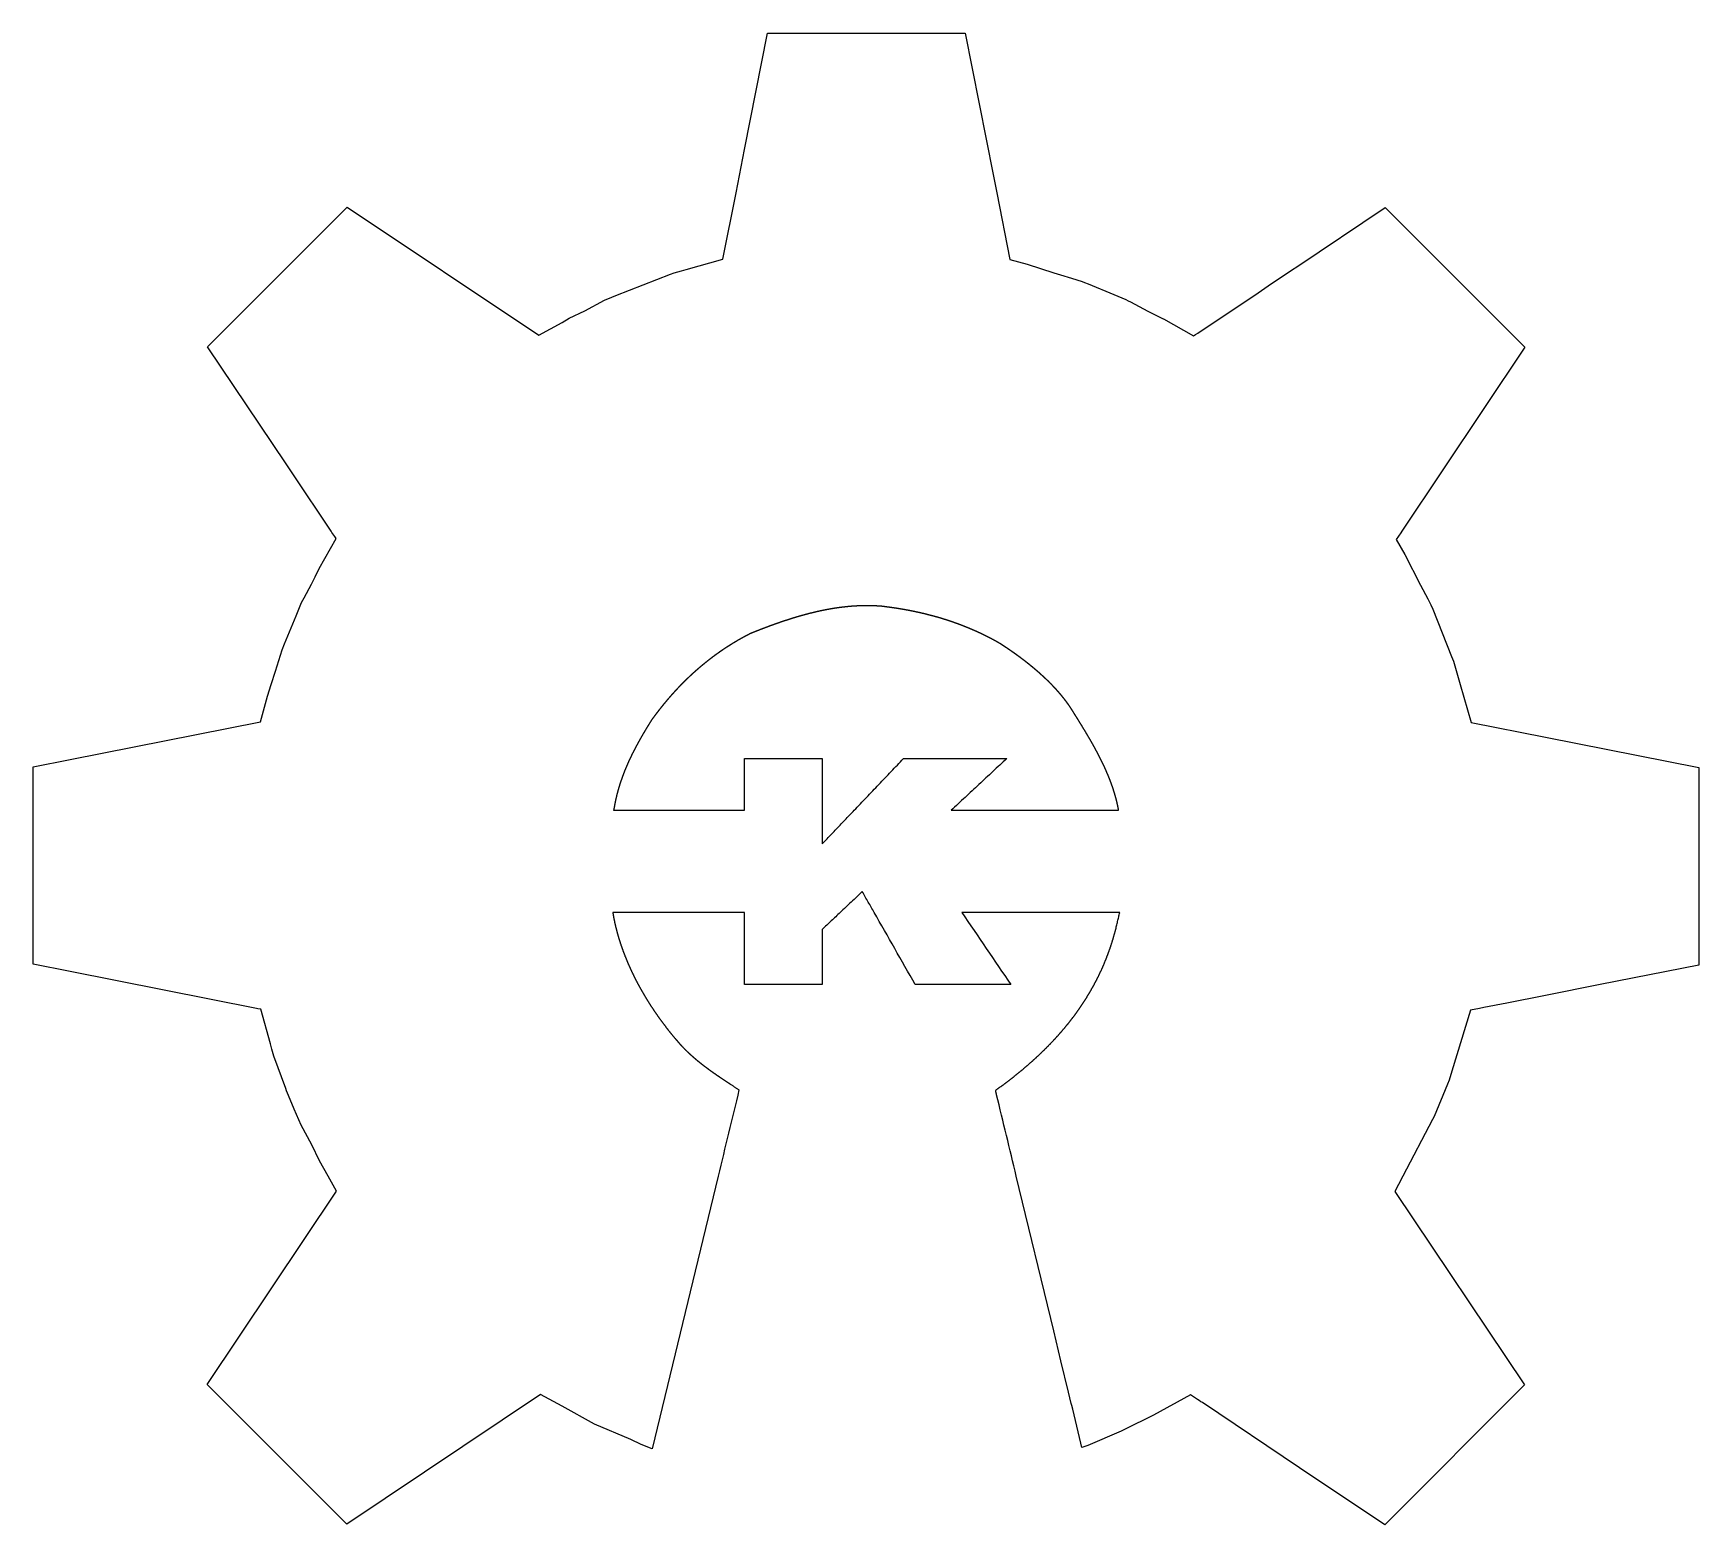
# Model space of a CAD drawing. Extents: x 0.1 to 59.6, y 0.2 to 53.5.
import ezdxf

# ---------------------------------------------------------------- set-up
doc = ezdxf.new("R2010")
doc.units = 0
doc.layers.add('BASE', color=7, linetype='CONTINUOUS')

msp = doc.modelspace()

# ---------------------------------------------------------------- linework, layer by layer
at = {"layer": 'BASE', "color": 7}
for p, q in [((25.521, 49.341), (26.344, 53.498)), ((26.344, 53.498), (27.986, 53.498)), ((27.986, 53.498), (28.294, 53.498)), ((28.294, 53.498), (31.536, 53.498)), ((31.536, 53.498), (33.403, 53.498)), ((33.403, 53.498), (34.402, 48.454)), ((25.215, 47.797), (25.521, 49.341)), ((34.402, 48.454), (34.533, 47.797)), ((24.744, 45.422), (25.215, 47.797)), ((34.533, 47.797), (35.006, 45.41)), ((6.33, 42.296), (11.322, 47.287)), ((11.322, 47.287), (18.172, 42.703)), ((45.256, 45.152), (48.417, 47.268)), ((48.417, 47.268), (51.929, 43.757)), ((23.433, 45.056), (24.744, 45.422)), ((35.006, 45.41), (35.618, 45.252)), ((35.618, 45.252), (36.569, 44.942)), ((20.915, 44.123), (22.879, 44.892)), ((22.879, 44.892), (23.007, 44.938)), ((23.007, 44.938), (23.009, 44.938)), ((23.009, 44.938), (23.265, 45.01)), ((23.265, 45.01), (23.433, 45.056)), ((36.569, 44.942), (36.814, 44.863)), ((36.814, 44.863), (37.201, 44.745)), ((37.201, 44.745), (37.583, 44.63)), ((44.237, 44.471), (45.104, 45.051)), ((45.104, 45.051), (45.256, 45.152)), ((20.634, 44.013), (20.915, 44.123)), ((37.583, 44.63), (37.672, 44.595)), ((37.672, 44.595), (37.8, 44.541)), ((37.8, 44.541), (38.722, 44.157)), ((38.722, 44.157), (39.15, 43.978)), ((41.716, 42.784), (43.871, 44.225)), ((43.871, 44.225), (44.237, 44.471)), ((19.25, 43.311), (19.809, 43.583)), ((19.809, 43.583), (20.514, 43.963)), ((20.514, 43.963), (20.54, 43.974)), ((20.54, 43.974), (20.634, 44.013)), ((39.15, 43.978), (39.23, 43.941)), ((39.23, 43.941), (39.308, 43.905)), ((39.308, 43.905), (39.93, 43.564)), ((39.93, 43.564), (40.48, 43.295)), ((51.929, 43.757), (52.098, 43.587)), ((52.098, 43.587), (53.409, 42.276)), ((18.172, 42.703), (18.996, 43.167)), ((18.996, 43.167), (19.25, 43.311)), ((40.48, 43.295), (40.487, 43.29)), ((40.487, 43.29), (41.562, 42.681)), ((9.135, 38.104), (6.33, 42.296)), ((41.562, 42.681), (41.633, 42.728)), ((41.633, 42.728), (41.716, 42.784)), ((53.409, 42.276), (49.007, 35.699)), ((9.374, 37.748), (9.135, 38.104)), ((10.743, 35.702), (9.374, 37.748)), ((10.316, 34.363), (10.92, 35.438)), ((10.775, 35.654), (10.743, 35.702)), ((10.873, 35.508), (10.775, 35.654)), ((10.92, 35.438), (10.873, 35.508)), ((48.969, 35.642), (48.807, 35.4)), ((48.807, 35.4), (49.118, 34.871)), ((49.007, 35.699), (48.969, 35.642)), ((49.118, 34.871), (49.676, 33.772)), ((10.044, 33.807), (10.176, 34.076)), ((10.176, 34.076), (10.316, 34.363)), ((9.778, 33.314), (10.044, 33.807)), ((49.676, 33.772), (49.939, 33.28)), ((9.495, 32.679), (9.688, 33.147)), ((9.688, 33.147), (9.778, 33.314)), ((27.753, 32.736), (27.748, 32.735)), ((27.758, 32.738), (27.753, 32.736)), ((27.763, 32.739), (27.758, 32.738)), ((27.767, 32.74), (27.763, 32.739)), ((27.772, 32.741), (27.767, 32.74)), ((27.777, 32.743), (27.772, 32.741)), ((27.781, 32.744), (27.777, 32.743)), ((27.786, 32.745), (27.781, 32.744)), ((27.791, 32.746), (27.786, 32.745)), ((27.796, 32.748), (27.791, 32.746)), ((27.8, 32.749), (27.796, 32.748)), ((27.805, 32.75), (27.8, 32.749)), ((27.81, 32.751), (27.805, 32.75)), ((27.815, 32.752), (27.81, 32.751)), ((27.819, 32.754), (27.815, 32.752)), ((27.824, 32.755), (27.819, 32.754)), ((27.829, 32.756), (27.824, 32.755)), ((27.833, 32.757), (27.829, 32.756)), ((27.838, 32.758), (27.833, 32.757)), ((27.843, 32.76), (27.838, 32.758)), ((27.848, 32.761), (27.843, 32.76)), ((27.852, 32.762), (27.848, 32.761)), ((27.857, 32.763), (27.852, 32.762)), ((27.862, 32.764), (27.857, 32.763)), ((27.867, 32.766), (27.862, 32.764)), ((27.871, 32.767), (27.867, 32.766)), ((27.876, 32.768), (27.871, 32.767)), ((27.881, 32.769), (27.876, 32.768)), ((27.885, 32.77), (27.881, 32.769)), ((27.89, 32.772), (27.885, 32.77)), ((27.895, 32.773), (27.89, 32.772)), ((27.9, 32.774), (27.895, 32.773)), ((27.904, 32.775), (27.9, 32.774)), ((27.909, 32.776), (27.904, 32.775)), ((27.914, 32.777), (27.909, 32.776)), ((27.919, 32.779), (27.914, 32.777)), ((27.923, 32.78), (27.919, 32.779)), ((27.928, 32.781), (27.923, 32.78)), ((27.933, 32.782), (27.928, 32.781)), ((27.938, 32.783), (27.933, 32.782)), ((27.942, 32.784), (27.938, 32.783)), ((27.947, 32.786), (27.942, 32.784)), ((27.952, 32.787), (27.947, 32.786)), ((27.957, 32.788), (27.952, 32.787)), ((27.961, 32.789), (27.957, 32.788)), ((27.966, 32.79), (27.961, 32.789)), ((27.971, 32.791), (27.966, 32.79)), ((27.976, 32.793), (27.971, 32.791)), ((27.98, 32.794), (27.976, 32.793)), ((27.985, 32.795), (27.98, 32.794)), ((27.99, 32.796), (27.985, 32.795)), ((27.995, 32.797), (27.99, 32.796)), ((27.999, 32.798), (27.995, 32.797)), ((28.004, 32.799), (27.999, 32.798)), ((28.009, 32.801), (28.004, 32.799)), ((28.014, 32.802), (28.009, 32.801)), ((28.018, 32.803), (28.014, 32.802)), ((28.023, 32.804), (28.018, 32.803)), ((28.028, 32.805), (28.023, 32.804)), ((28.033, 32.806), (28.028, 32.805)), ((28.037, 32.807), (28.033, 32.806)), ((28.042, 32.808), (28.037, 32.807)), ((28.047, 32.809), (28.042, 32.808)), ((28.052, 32.811), (28.047, 32.809)), ((28.056, 32.812), (28.052, 32.811)), ((28.061, 32.813), (28.056, 32.812)), ((28.066, 32.814), (28.061, 32.813)), ((28.071, 32.815), (28.066, 32.814)), ((28.076, 32.816), (28.071, 32.815)), ((28.08, 32.817), (28.076, 32.816)), ((28.085, 32.818), (28.08, 32.817)), ((28.09, 32.819), (28.085, 32.818)), ((28.095, 32.82), (28.09, 32.819)), ((28.099, 32.822), (28.095, 32.82)), ((28.104, 32.823), (28.099, 32.822)), ((28.109, 32.824), (28.104, 32.823)), ((28.114, 32.825), (28.109, 32.824)), ((28.118, 32.826), (28.114, 32.825)), ((28.123, 32.827), (28.118, 32.826)), ((28.128, 32.828), (28.123, 32.827)), ((28.133, 32.829), (28.128, 32.828)), ((28.138, 32.83), (28.133, 32.829)), ((28.142, 32.831), (28.138, 32.83)), ((28.147, 32.832), (28.142, 32.831)), ((28.152, 32.833), (28.147, 32.832)), ((28.157, 32.834), (28.152, 32.833)), ((28.161, 32.836), (28.157, 32.834)), ((28.166, 32.837), (28.161, 32.836)), ((28.171, 32.838), (28.166, 32.837)), ((28.176, 32.839), (28.171, 32.838)), ((28.181, 32.84), (28.176, 32.839)), ((28.185, 32.841), (28.181, 32.84)), ((28.19, 32.842), (28.185, 32.841)), ((28.195, 32.843), (28.19, 32.842)), ((28.2, 32.844), (28.195, 32.843)), ((28.204, 32.845), (28.2, 32.844)), ((28.209, 32.846), (28.204, 32.845)), ((28.214, 32.847), (28.209, 32.846)), ((28.219, 32.848), (28.214, 32.847)), ((28.224, 32.849), (28.219, 32.848)), ((28.228, 32.85), (28.224, 32.849)), ((28.233, 32.851), (28.228, 32.85)), ((28.238, 32.852), (28.233, 32.851)), ((28.243, 32.853), (28.238, 32.852)), ((28.248, 32.854), (28.243, 32.853)), ((28.252, 32.855), (28.248, 32.854)), ((28.257, 32.856), (28.252, 32.855)), ((28.262, 32.857), (28.257, 32.856)), ((28.267, 32.858), (28.262, 32.857)), ((28.272, 32.859), (28.267, 32.858)), ((28.276, 32.86), (28.272, 32.859)), ((28.281, 32.861), (28.276, 32.86)), ((28.286, 32.862), (28.281, 32.861)), ((28.291, 32.863), (28.286, 32.862)), ((28.295, 32.864), (28.291, 32.863)), ((28.3, 32.865), (28.295, 32.864)), ((28.305, 32.866), (28.3, 32.865)), ((28.31, 32.867), (28.305, 32.866)), ((28.315, 32.868), (28.31, 32.867)), ((28.319, 32.869), (28.315, 32.868)), ((28.324, 32.87), (28.319, 32.869)), ((28.329, 32.871), (28.324, 32.87)), ((28.334, 32.872), (28.329, 32.871)), ((28.339, 32.873), (28.334, 32.872)), ((28.343, 32.874), (28.339, 32.873)), ((28.348, 32.875), (28.343, 32.874)), ((28.353, 32.876), (28.348, 32.875)), ((28.358, 32.877), (28.353, 32.876)), ((28.363, 32.878), (28.358, 32.877)), ((28.368, 32.879), (28.363, 32.878)), ((28.372, 32.88), (28.368, 32.879)), ((28.377, 32.881), (28.372, 32.88)), ((28.382, 32.882), (28.377, 32.881)), ((28.387, 32.883), (28.382, 32.882)), ((28.392, 32.884), (28.387, 32.883)), ((28.396, 32.885), (28.392, 32.884)), ((28.401, 32.885), (28.396, 32.885)), ((28.406, 32.886), (28.401, 32.885)), ((28.411, 32.887), (28.406, 32.886)), ((28.416, 32.888), (28.411, 32.887)), ((28.42, 32.889), (28.416, 32.888)), ((28.425, 32.89), (28.42, 32.889)), ((28.43, 32.891), (28.425, 32.89)), ((28.435, 32.892), (28.43, 32.891)), ((28.44, 32.893), (28.435, 32.892)), ((28.445, 32.894), (28.44, 32.893)), ((28.449, 32.895), (28.445, 32.894)), ((28.454, 32.896), (28.449, 32.895)), ((28.459, 32.897), (28.454, 32.896)), ((28.464, 32.897), (28.459, 32.897)), ((28.469, 32.898), (28.464, 32.897)), ((28.473, 32.899), (28.469, 32.898)), ((28.478, 32.9), (28.473, 32.899)), ((28.483, 32.901), (28.478, 32.9)), ((28.488, 32.902), (28.483, 32.901)), ((28.493, 32.903), (28.488, 32.902)), ((28.498, 32.904), (28.493, 32.903)), ((28.502, 32.905), (28.498, 32.904)), ((28.507, 32.906), (28.502, 32.905)), ((28.512, 32.906), (28.507, 32.906)), ((28.517, 32.907), (28.512, 32.906)), ((28.522, 32.908), (28.517, 32.907)), ((28.527, 32.909), (28.522, 32.908)), ((28.531, 32.91), (28.527, 32.909)), ((28.536, 32.911), (28.531, 32.91)), ((28.541, 32.912), (28.536, 32.911)), ((28.546, 32.912), (28.541, 32.912)), ((28.551, 32.913), (28.546, 32.912)), ((28.556, 32.914), (28.551, 32.913)), ((28.56, 32.915), (28.556, 32.914)), ((28.565, 32.916), (28.56, 32.915)), ((28.57, 32.917), (28.565, 32.916)), ((28.575, 32.918), (28.57, 32.917)), ((28.58, 32.918), (28.575, 32.918)), ((28.585, 32.919), (28.58, 32.918)), ((28.589, 32.92), (28.585, 32.919)), ((28.594, 32.921), (28.589, 32.92)), ((28.599, 32.922), (28.594, 32.921)), ((28.604, 32.923), (28.599, 32.922)), ((28.609, 32.923), (28.604, 32.923)), ((28.614, 32.924), (28.609, 32.923)), ((28.618, 32.925), (28.614, 32.924)), ((28.623, 32.926), (28.618, 32.925)), ((28.628, 32.927), (28.623, 32.926)), ((28.633, 32.928), (28.628, 32.927)), ((28.638, 32.928), (28.633, 32.928)), ((28.643, 32.929), (28.638, 32.928)), ((28.647, 32.93), (28.643, 32.929)), ((28.652, 32.931), (28.647, 32.93)), ((28.657, 32.932), (28.652, 32.931)), ((28.662, 32.932), (28.657, 32.932)), ((28.667, 32.933), (28.662, 32.932)), ((28.672, 32.934), (28.667, 32.933)), ((28.677, 32.935), (28.672, 32.934)), ((28.681, 32.936), (28.677, 32.935)), ((28.686, 32.936), (28.681, 32.936)), ((28.691, 32.937), (28.686, 32.936)), ((28.696, 32.938), (28.691, 32.937)), ((28.701, 32.939), (28.696, 32.938)), ((28.706, 32.939), (28.701, 32.939)), ((28.711, 32.94), (28.706, 32.939)), ((28.715, 32.941), (28.711, 32.94)), ((28.72, 32.942), (28.715, 32.941)), ((28.725, 32.943), (28.72, 32.942)), ((28.73, 32.943), (28.725, 32.943)), ((28.735, 32.944), (28.73, 32.943)), ((28.74, 32.945), (28.735, 32.944)), ((28.745, 32.946), (28.74, 32.945)), ((28.749, 32.946), (28.745, 32.946)), ((28.754, 32.947), (28.749, 32.946)), ((28.759, 32.948), (28.754, 32.947)), ((28.764, 32.949), (28.759, 32.948)), ((28.769, 32.949), (28.764, 32.949)), ((28.774, 32.95), (28.769, 32.949)), ((28.779, 32.951), (28.774, 32.95)), ((28.783, 32.952), (28.779, 32.951)), ((28.788, 32.952), (28.783, 32.952)), ((28.793, 32.953), (28.788, 32.952)), ((28.798, 32.954), (28.793, 32.953)), ((28.803, 32.954), (28.798, 32.954)), ((28.808, 32.955), (28.803, 32.954)), ((28.813, 32.956), (28.808, 32.955)), ((28.817, 32.957), (28.813, 32.956)), ((28.822, 32.957), (28.817, 32.957)), ((28.827, 32.958), (28.822, 32.957)), ((28.832, 32.959), (28.827, 32.958)), ((28.837, 32.959), (28.832, 32.959)), ((28.842, 32.96), (28.837, 32.959)), ((28.847, 32.961), (28.842, 32.96)), ((28.852, 32.961), (28.847, 32.961)), ((28.856, 32.962), (28.852, 32.961)), ((28.861, 32.963), (28.856, 32.962)), ((28.866, 32.963), (28.861, 32.963)), ((28.871, 32.964), (28.866, 32.963)), ((28.876, 32.965), (28.871, 32.964)), ((28.881, 32.966), (28.876, 32.965)), ((28.886, 32.966), (28.881, 32.966)), ((28.891, 32.967), (28.886, 32.966)), ((28.895, 32.968), (28.891, 32.967)), ((28.9, 32.968), (28.895, 32.968)), ((28.905, 32.969), (28.9, 32.968)), ((28.91, 32.97), (28.905, 32.969)), ((28.915, 32.97), (28.91, 32.97)), ((28.92, 32.971), (28.915, 32.97)), ((28.925, 32.971), (28.92, 32.971)), ((28.93, 32.972), (28.925, 32.971)), ((28.934, 32.973), (28.93, 32.972)), ((28.939, 32.973), (28.934, 32.973)), ((28.944, 32.974), (28.939, 32.973)), ((28.949, 32.975), (28.944, 32.974)), ((28.954, 32.975), (28.949, 32.975)), ((28.959, 32.976), (28.954, 32.975)), ((28.964, 32.977), (28.959, 32.976)), ((28.969, 32.977), (28.964, 32.977)), ((28.974, 32.978), (28.969, 32.977)), ((28.978, 32.978), (28.974, 32.978)), ((28.983, 32.979), (28.978, 32.978)), ((28.988, 32.98), (28.983, 32.979)), ((28.993, 32.98), (28.988, 32.98)), ((28.998, 32.981), (28.993, 32.98)), ((29.003, 32.981), (28.998, 32.981)), ((29.008, 32.982), (29.003, 32.981)), ((29.013, 32.983), (29.008, 32.982)), ((29.018, 32.983), (29.013, 32.983)), ((29.022, 32.984), (29.018, 32.983)), ((29.027, 32.984), (29.022, 32.984)), ((29.032, 32.985), (29.027, 32.984)), ((29.037, 32.986), (29.032, 32.985)), ((29.042, 32.986), (29.037, 32.986)), ((29.047, 32.987), (29.042, 32.986)), ((29.052, 32.987), (29.047, 32.987)), ((29.057, 32.988), (29.052, 32.987)), ((29.062, 32.988), (29.057, 32.988)), ((29.067, 32.989), (29.062, 32.988)), ((29.071, 32.99), (29.067, 32.989)), ((29.076, 32.99), (29.071, 32.99)), ((29.081, 32.991), (29.076, 32.99)), ((29.086, 32.991), (29.081, 32.991)), ((29.091, 32.992), (29.086, 32.991)), ((29.096, 32.992), (29.091, 32.992)), ((29.101, 32.993), (29.096, 32.992)), ((29.106, 32.993), (29.101, 32.993)), ((29.111, 32.994), (29.106, 32.993)), ((29.116, 32.994), (29.111, 32.994)), ((29.12, 32.995), (29.116, 32.994)), ((29.125, 32.995), (29.12, 32.995)), ((29.13, 32.996), (29.125, 32.995)), ((29.135, 32.996), (29.13, 32.996)), ((29.14, 32.997), (29.135, 32.996)), ((29.145, 32.997), (29.14, 32.997)), ((29.15, 32.998), (29.145, 32.997)), ((29.155, 32.999), (29.15, 32.998)), ((29.16, 32.999), (29.155, 32.999)), ((29.165, 33), (29.16, 32.999)), ((29.17, 33), (29.165, 33)), ((29.174, 33.001), (29.17, 33)), ((29.179, 33.001), (29.174, 33.001)), ((29.184, 33.001), (29.179, 33.001)), ((29.189, 33.002), (29.184, 33.001)), ((29.194, 33.002), (29.189, 33.002)), ((29.199, 33.003), (29.194, 33.002)), ((29.204, 33.003), (29.199, 33.003)), ((29.209, 33.004), (29.204, 33.003)), ((29.214, 33.004), (29.209, 33.004)), ((29.219, 33.005), (29.214, 33.004)), ((29.224, 33.005), (29.219, 33.005)), ((29.228, 33.006), (29.224, 33.005)), ((29.233, 33.006), (29.228, 33.006)), ((29.238, 33.007), (29.233, 33.006)), ((29.243, 33.007), (29.238, 33.007)), ((29.248, 33.008), (29.243, 33.007)), ((29.253, 33.008), (29.248, 33.008)), ((29.258, 33.008), (29.253, 33.008)), ((29.263, 33.009), (29.258, 33.008)), ((29.268, 33.009), (29.263, 33.009)), ((29.273, 33.01), (29.268, 33.009)), ((29.278, 33.01), (29.273, 33.01)), ((29.283, 33.011), (29.278, 33.01)), ((29.288, 33.011), (29.283, 33.011)), ((29.292, 33.011), (29.288, 33.011)), ((29.297, 33.012), (29.292, 33.011)), ((29.302, 33.012), (29.297, 33.012)), ((29.307, 33.013), (29.302, 33.012)), ((29.312, 33.013), (29.307, 33.013)), ((29.317, 33.013), (29.312, 33.013)), ((29.322, 33.014), (29.317, 33.013)), ((29.327, 33.014), (29.322, 33.014)), ((29.332, 33.015), (29.327, 33.014)), ((29.337, 33.015), (29.332, 33.015)), ((29.342, 33.015), (29.337, 33.015)), ((29.347, 33.016), (29.342, 33.015)), ((29.352, 33.016), (29.347, 33.016)), ((29.357, 33.017), (29.352, 33.016)), ((29.361, 33.017), (29.357, 33.017)), ((29.366, 33.017), (29.361, 33.017)), ((29.371, 33.018), (29.366, 33.017)), ((29.376, 33.018), (29.371, 33.018)), ((29.381, 33.018), (29.376, 33.018)), ((29.386, 33.019), (29.381, 33.018)), ((29.391, 33.019), (29.386, 33.019)), ((29.396, 33.019), (29.391, 33.019)), ((29.401, 33.02), (29.396, 33.019)), ((29.406, 33.02), (29.401, 33.02)), ((29.411, 33.02), (29.406, 33.02)), ((29.416, 33.021), (29.411, 33.02)), ((29.421, 33.021), (29.416, 33.021)), ((29.426, 33.021), (29.421, 33.021)), ((29.431, 33.022), (29.426, 33.021)), ((29.436, 33.022), (29.431, 33.022)), ((29.44, 33.022), (29.436, 33.022)), ((29.445, 33.023), (29.44, 33.022)), ((29.45, 33.023), (29.445, 33.023)), ((29.455, 33.023), (29.45, 33.023)), ((29.46, 33.024), (29.455, 33.023)), ((29.465, 33.024), (29.46, 33.024)), ((29.47, 33.024), (29.465, 33.024)), ((29.475, 33.025), (29.47, 33.024)), ((29.48, 33.025), (29.475, 33.025)), ((29.485, 33.025), (29.48, 33.025)), ((29.49, 33.025), (29.485, 33.025)), ((29.495, 33.026), (29.49, 33.025)), ((29.5, 33.026), (29.495, 33.026)), ((29.505, 33.026), (29.5, 33.026)), ((29.51, 33.027), (29.505, 33.026)), ((29.515, 33.027), (29.51, 33.027)), ((29.52, 33.027), (29.515, 33.027)), ((29.525, 33.027), (29.52, 33.027)), ((29.53, 33.028), (29.525, 33.027)), ((29.534, 33.028), (29.53, 33.028)), ((29.539, 33.028), (29.534, 33.028)), ((29.544, 33.028), (29.539, 33.028)), ((29.549, 33.029), (29.544, 33.028)), ((29.554, 33.029), (29.549, 33.029)), ((29.559, 33.029), (29.554, 33.029)), ((29.564, 33.029), (29.559, 33.029)), ((29.569, 33.03), (29.564, 33.029)), ((29.574, 33.03), (29.569, 33.03)), ((29.579, 33.03), (29.574, 33.03)), ((29.584, 33.03), (29.579, 33.03)), ((29.589, 33.031), (29.584, 33.03)), ((29.594, 33.031), (29.589, 33.031)), ((29.599, 33.031), (29.594, 33.031)), ((29.604, 33.031), (29.599, 33.031)), ((29.609, 33.031), (29.604, 33.031)), ((29.614, 33.032), (29.609, 33.031)), ((29.619, 33.032), (29.614, 33.032)), ((29.624, 33.032), (29.619, 33.032)), ((29.629, 33.032), (29.624, 33.032)), ((29.634, 33.032), (29.629, 33.032)), ((29.639, 33.033), (29.634, 33.032)), ((29.644, 33.033), (29.639, 33.033)), ((29.648, 33.033), (29.644, 33.033)), ((29.653, 33.033), (29.648, 33.033)), ((29.658, 33.033), (29.653, 33.033)), ((29.663, 33.033), (29.658, 33.033)), ((29.668, 33.034), (29.663, 33.033)), ((29.673, 33.034), (29.668, 33.034)), ((29.678, 33.034), (29.673, 33.034)), ((29.683, 33.034), (29.678, 33.034)), ((29.688, 33.034), (29.683, 33.034)), ((29.693, 33.034), (29.688, 33.034)), ((29.698, 33.034), (29.693, 33.034)), ((29.703, 33.035), (29.698, 33.034)), ((29.708, 33.035), (29.703, 33.035)), ((29.713, 33.035), (29.708, 33.035)), ((29.718, 33.035), (29.713, 33.035)), ((29.723, 33.035), (29.718, 33.035)), ((29.728, 33.035), (29.723, 33.035)), ((29.733, 33.035), (29.728, 33.035)), ((29.738, 33.035), (29.733, 33.035)), ((29.743, 33.036), (29.738, 33.035)), ((29.748, 33.036), (29.743, 33.036)), ((29.753, 33.036), (29.748, 33.036)), ((29.758, 33.036), (29.753, 33.036)), ((29.763, 33.036), (29.758, 33.036)), ((29.768, 33.036), (29.763, 33.036)), ((29.773, 33.036), (29.768, 33.036)), ((29.778, 33.036), (29.773, 33.036)), ((29.783, 33.036), (29.778, 33.036)), ((29.788, 33.036), (29.783, 33.036)), ((29.793, 33.036), (29.788, 33.036)), ((29.798, 33.037), (29.793, 33.036)), ((29.803, 33.037), (29.798, 33.037)), ((29.808, 33.037), (29.803, 33.037)), ((29.813, 33.037), (29.808, 33.037)), ((29.818, 33.037), (29.813, 33.037)), ((29.823, 33.037), (29.818, 33.037)), ((29.828, 33.037), (29.823, 33.037)), ((29.832, 33.037), (29.828, 33.037)), ((29.837, 33.037), (29.832, 33.037)), ((29.842, 33.037), (29.837, 33.037)), ((29.847, 33.037), (29.842, 33.037)), ((29.852, 33.037), (29.847, 33.037)), ((29.857, 33.037), (29.852, 33.037)), ((29.862, 33.037), (29.857, 33.037)), ((29.867, 33.037), (29.862, 33.037)), ((29.872, 33.037), (29.867, 33.037)), ((29.877, 33.037), (29.872, 33.037)), ((29.882, 33.037), (29.877, 33.037)), ((29.887, 33.037), (29.882, 33.037)), ((29.892, 33.037), (29.887, 33.037)), ((29.897, 33.037), (29.892, 33.037)), ((29.902, 33.037), (29.897, 33.037)), ((29.907, 33.037), (29.902, 33.037)), ((29.912, 33.037), (29.907, 33.037)), ((29.917, 33.037), (29.912, 33.037)), ((29.922, 33.037), (29.917, 33.037)), ((29.927, 33.037), (29.922, 33.037)), ((29.932, 33.037), (29.927, 33.037)), ((29.937, 33.037), (29.932, 33.037)), ((29.942, 33.037), (29.937, 33.037)), ((29.947, 33.037), (29.942, 33.037)), ((29.952, 33.037), (29.947, 33.037)), ((29.957, 33.037), (29.952, 33.037)), ((29.962, 33.037), (29.957, 33.037)), ((29.967, 33.037), (29.962, 33.037)), ((29.972, 33.037), (29.967, 33.037)), ((29.977, 33.037), (29.972, 33.037)), ((29.982, 33.037), (29.977, 33.037)), ((29.987, 33.037), (29.982, 33.037)), ((29.992, 33.036), (29.987, 33.037)), ((29.997, 33.036), (29.992, 33.036)), ((30.002, 33.036), (29.997, 33.036)), ((30.007, 33.036), (30.002, 33.036)), ((30.012, 33.036), (30.007, 33.036)), ((30.017, 33.036), (30.012, 33.036)), ((30.022, 33.036), (30.017, 33.036)), ((30.027, 33.036), (30.022, 33.036)), ((30.032, 33.036), (30.027, 33.036)), ((30.037, 33.036), (30.032, 33.036)), ((30.042, 33.036), (30.037, 33.036)), ((30.047, 33.035), (30.042, 33.036)), ((30.052, 33.035), (30.047, 33.035)), ((30.057, 33.035), (30.052, 33.035)), ((30.062, 33.035), (30.057, 33.035)), ((30.067, 33.035), (30.062, 33.035)), ((30.072, 33.035), (30.067, 33.035)), ((30.077, 33.035), (30.072, 33.035)), ((30.082, 33.035), (30.077, 33.035)), ((30.087, 33.034), (30.082, 33.035)), ((30.092, 33.034), (30.087, 33.034)), ((30.097, 33.034), (30.092, 33.034)), ((30.102, 33.034), (30.097, 33.034)), ((30.107, 33.034), (30.102, 33.034)), ((30.112, 33.034), (30.107, 33.034)), ((30.117, 33.033), (30.112, 33.034)), ((30.122, 33.033), (30.117, 33.033)), ((30.127, 33.033), (30.122, 33.033)), ((30.132, 33.033), (30.127, 33.033)), ((30.137, 33.033), (30.132, 33.033)), ((30.142, 33.033), (30.137, 33.033)), ((30.147, 33.032), (30.142, 33.033)), ((30.152, 33.032), (30.147, 33.032)), ((30.157, 33.032), (30.152, 33.032)), ((30.162, 33.032), (30.157, 33.032)), ((30.167, 33.032), (30.162, 33.032)), ((30.172, 33.031), (30.167, 33.032)), ((30.177, 33.031), (30.172, 33.031)), ((30.182, 33.031), (30.177, 33.031)), ((30.187, 33.031), (30.182, 33.031)), ((30.192, 33.03), (30.187, 33.031)), ((30.197, 33.03), (30.192, 33.03)), ((30.203, 33.03), (30.197, 33.03)), ((30.208, 33.03), (30.203, 33.03)), ((30.213, 33.03), (30.208, 33.03)), ((30.218, 33.029), (30.213, 33.03)), ((30.223, 33.029), (30.218, 33.029)), ((30.228, 33.029), (30.223, 33.029)), ((30.233, 33.028), (30.228, 33.029)), ((30.238, 33.028), (30.233, 33.028)), ((30.243, 33.028), (30.238, 33.028)), ((30.248, 33.028), (30.243, 33.028)), ((30.253, 33.027), (30.248, 33.028)), ((30.258, 33.027), (30.253, 33.027)), ((30.263, 33.027), (30.258, 33.027)), ((30.268, 33.027), (30.263, 33.027)), ((30.273, 33.026), (30.268, 33.027)), ((30.278, 33.026), (30.273, 33.026)), ((30.283, 33.026), (30.278, 33.026)), ((30.288, 33.025), (30.283, 33.026)), ((30.293, 33.025), (30.288, 33.025)), ((30.298, 33.025), (30.293, 33.025)), ((30.303, 33.024), (30.298, 33.025)), ((30.308, 33.024), (30.303, 33.024)), ((30.313, 33.024), (30.308, 33.024)), ((30.318, 33.024), (30.313, 33.024)), ((30.323, 33.023), (30.318, 33.024)), ((30.328, 33.023), (30.323, 33.023)), ((30.333, 33.023), (30.328, 33.023)), ((30.338, 33.022), (30.333, 33.023)), ((30.343, 33.022), (30.338, 33.022)), ((30.348, 33.021), (30.343, 33.022)), ((30.353, 33.021), (30.348, 33.021)), ((30.358, 33.021), (30.353, 33.021)), ((30.363, 33.02), (30.358, 33.021)), ((30.368, 33.02), (30.363, 33.02)), ((30.373, 33.02), (30.368, 33.02)), ((30.378, 33.019), (30.373, 33.02)), ((30.383, 33.019), (30.378, 33.019)), ((30.388, 33.019), (30.383, 33.019)), ((30.394, 33.018), (30.388, 33.019)), ((30.399, 33.018), (30.394, 33.018)), ((30.404, 33.017), (30.399, 33.018)), ((30.409, 33.017), (30.404, 33.017)), ((30.414, 33.017), (30.409, 33.017)), ((30.419, 33.016), (30.414, 33.017)), ((30.424, 33.016), (30.419, 33.016)), ((30.429, 33.015), (30.424, 33.016)), ((30.433, 33.015), (30.429, 33.015)), ((30.437, 33.014), (30.433, 33.015)), ((30.442, 33.014), (30.437, 33.014)), ((30.446, 33.013), (30.442, 33.014)), ((30.45, 33.013), (30.446, 33.013)), ((30.455, 33.012), (30.45, 33.013)), ((30.459, 33.012), (30.455, 33.012)), ((30.463, 33.011), (30.459, 33.012)), ((30.468, 33.011), (30.463, 33.011)), ((30.472, 33.01), (30.468, 33.011)), ((30.476, 33.01), (30.472, 33.01)), ((30.481, 33.009), (30.476, 33.01)), ((30.485, 33.009), (30.481, 33.009)), ((30.489, 33.008), (30.485, 33.009)), ((30.493, 33.008), (30.489, 33.008)), ((30.498, 33.007), (30.493, 33.008)), ((30.502, 33.007), (30.498, 33.007)), ((30.506, 33.006), (30.502, 33.007)), ((30.511, 33.005), (30.506, 33.006)), ((30.515, 33.005), (30.511, 33.005)), ((30.519, 33.004), (30.515, 33.005)), ((30.524, 33.004), (30.519, 33.004)), ((30.528, 33.003), (30.524, 33.004)), ((30.532, 33.003), (30.528, 33.003)), ((30.537, 33.002), (30.532, 33.003)), ((30.541, 33.002), (30.537, 33.002)), ((30.545, 33.001), (30.541, 33.002)), ((30.55, 33.001), (30.545, 33.001)), ((30.554, 33), (30.55, 33.001)), ((30.558, 32.999), (30.554, 33)), ((30.562, 32.999), (30.558, 32.999)), ((30.567, 32.998), (30.562, 32.999)), ((30.571, 32.998), (30.567, 32.998)), ((30.575, 32.997), (30.571, 32.998)), ((30.58, 32.997), (30.575, 32.997)), ((30.584, 32.996), (30.58, 32.997)), ((30.588, 32.996), (30.584, 32.996)), ((30.593, 32.995), (30.588, 32.996)), ((30.597, 32.995), (30.593, 32.995)), ((30.601, 32.994), (30.597, 32.995)), ((30.606, 32.993), (30.601, 32.994)), ((30.61, 32.993), (30.606, 32.993)), ((30.614, 32.992), (30.61, 32.993)), ((30.619, 32.992), (30.614, 32.992)), ((30.623, 32.991), (30.619, 32.992)), ((30.627, 32.991), (30.623, 32.991)), ((30.631, 32.99), (30.627, 32.991)), ((30.636, 32.989), (30.631, 32.99)), ((30.64, 32.989), (30.636, 32.989)), ((30.644, 32.988), (30.64, 32.989)), ((30.649, 32.988), (30.644, 32.988)), ((30.653, 32.987), (30.649, 32.988)), ((30.657, 32.987), (30.653, 32.987)), ((30.662, 32.986), (30.657, 32.987)), ((30.666, 32.985), (30.662, 32.986)), ((30.67, 32.985), (30.666, 32.985)), ((30.675, 32.984), (30.67, 32.985)), ((30.679, 32.984), (30.675, 32.984)), ((30.683, 32.983), (30.679, 32.984)), ((30.688, 32.982), (30.683, 32.983)), ((30.692, 32.982), (30.688, 32.982)), ((30.696, 32.981), (30.692, 32.982)), ((30.7, 32.981), (30.696, 32.981)), ((30.705, 32.98), (30.7, 32.981)), ((30.709, 32.98), (30.705, 32.98)), ((30.713, 32.979), (30.709, 32.98)), ((30.718, 32.978), (30.713, 32.979)), ((30.722, 32.978), (30.718, 32.978)), ((30.726, 32.977), (30.722, 32.978)), ((30.731, 32.977), (30.726, 32.977)), ((30.735, 32.976), (30.731, 32.977)), ((30.739, 32.975), (30.735, 32.976)), ((30.744, 32.975), (30.739, 32.975)), ((30.748, 32.974), (30.744, 32.975)), ((30.752, 32.974), (30.748, 32.974)), ((30.757, 32.973), (30.752, 32.974)), ((30.761, 32.972), (30.757, 32.973)), ((30.765, 32.972), (30.761, 32.972)), ((30.769, 32.971), (30.765, 32.972)), ((30.774, 32.97), (30.769, 32.971)), ((30.778, 32.97), (30.774, 32.97)), ((30.782, 32.969), (30.778, 32.97)), ((30.787, 32.969), (30.782, 32.969)), ((30.791, 32.968), (30.787, 32.969)), ((30.795, 32.967), (30.791, 32.968)), ((30.8, 32.967), (30.795, 32.967)), ((30.804, 32.966), (30.8, 32.967)), ((30.808, 32.966), (30.804, 32.966)), ((30.813, 32.965), (30.808, 32.966)), ((30.817, 32.964), (30.813, 32.965)), ((30.821, 32.964), (30.817, 32.964)), ((30.826, 32.963), (30.821, 32.964)), ((30.83, 32.962), (30.826, 32.963)), ((30.834, 32.962), (30.83, 32.962)), ((30.838, 32.961), (30.834, 32.962)), ((30.843, 32.96), (30.838, 32.961)), ((30.847, 32.96), (30.843, 32.96)), ((30.851, 32.959), (30.847, 32.96)), ((30.856, 32.959), (30.851, 32.959)), ((30.86, 32.958), (30.856, 32.959)), ((30.864, 32.957), (30.86, 32.958)), ((30.869, 32.957), (30.864, 32.957)), ((30.873, 32.956), (30.869, 32.957)), ((30.877, 32.955), (30.873, 32.956)), ((30.882, 32.955), (30.877, 32.955)), ((30.886, 32.954), (30.882, 32.955)), ((30.89, 32.953), (30.886, 32.954)), ((30.895, 32.953), (30.89, 32.953)), ((30.899, 32.952), (30.895, 32.953)), ((30.903, 32.951), (30.899, 32.952)), ((30.907, 32.951), (30.903, 32.951)), ((30.912, 32.95), (30.907, 32.951)), ((30.916, 32.95), (30.912, 32.95)), ((30.92, 32.949), (30.916, 32.95)), ((30.925, 32.948), (30.92, 32.949)), ((30.929, 32.948), (30.925, 32.948)), ((30.933, 32.947), (30.929, 32.948)), ((30.938, 32.946), (30.933, 32.947)), ((30.942, 32.946), (30.938, 32.946)), ((30.946, 32.945), (30.942, 32.946)), ((30.951, 32.944), (30.946, 32.945)), ((30.955, 32.944), (30.951, 32.944)), ((30.959, 32.943), (30.955, 32.944)), ((30.963, 32.942), (30.959, 32.943)), ((30.968, 32.941), (30.963, 32.942)), ((30.972, 32.941), (30.968, 32.941)), ((30.976, 32.94), (30.972, 32.941)), ((30.981, 32.939), (30.976, 32.94)), ((30.985, 32.939), (30.981, 32.939)), ((30.989, 32.938), (30.985, 32.939)), ((30.994, 32.937), (30.989, 32.938)), ((30.998, 32.937), (30.994, 32.937)), ((31.002, 32.936), (30.998, 32.937)), ((31.007, 32.935), (31.002, 32.936)), ((31.011, 32.935), (31.007, 32.935)), ((31.015, 32.934), (31.011, 32.935)), ((31.019, 32.933), (31.015, 32.934)), ((31.024, 32.933), (31.019, 32.933)), ((31.028, 32.932), (31.024, 32.933)), ((31.032, 32.931), (31.028, 32.932)), ((31.037, 32.93), (31.032, 32.931)), ((31.041, 32.93), (31.037, 32.93)), ((31.045, 32.929), (31.041, 32.93)), ((31.05, 32.928), (31.045, 32.929)), ((31.054, 32.928), (31.05, 32.928)), ((31.058, 32.927), (31.054, 32.928)), ((31.063, 32.926), (31.058, 32.927)), ((31.067, 32.926), (31.063, 32.926)), ((31.071, 32.925), (31.067, 32.926)), ((31.076, 32.924), (31.071, 32.925)), ((31.08, 32.923), (31.076, 32.924)), ((31.084, 32.923), (31.08, 32.923)), ((31.088, 32.922), (31.084, 32.923)), ((31.093, 32.921), (31.088, 32.922)), ((31.097, 32.921), (31.093, 32.921)), ((31.101, 32.92), (31.097, 32.921)), ((31.106, 32.919), (31.101, 32.92)), ((31.11, 32.918), (31.106, 32.919)), ((31.114, 32.918), (31.11, 32.918)), ((31.119, 32.917), (31.114, 32.918)), ((31.123, 32.916), (31.119, 32.917)), ((31.127, 32.915), (31.123, 32.916)), ((31.132, 32.915), (31.127, 32.915)), ((31.136, 32.914), (31.132, 32.915)), ((31.14, 32.913), (31.136, 32.914)), ((31.144, 32.913), (31.14, 32.913)), ((31.149, 32.912), (31.144, 32.913)), ((31.153, 32.911), (31.149, 32.912)), ((31.157, 32.91), (31.153, 32.911)), ((31.162, 32.91), (31.157, 32.91)), ((31.166, 32.909), (31.162, 32.91)), ((31.17, 32.908), (31.166, 32.909)), ((31.175, 32.907), (31.17, 32.908)), ((31.179, 32.907), (31.175, 32.907)), ((31.183, 32.906), (31.179, 32.907)), ((31.188, 32.905), (31.183, 32.906)), ((31.192, 32.904), (31.188, 32.905)), ((31.196, 32.904), (31.192, 32.904)), ((31.2, 32.903), (31.196, 32.904)), ((31.205, 32.902), (31.2, 32.903)), ((31.209, 32.901), (31.205, 32.902)), ((31.213, 32.901), (31.209, 32.901)), ((31.218, 32.9), (31.213, 32.901)), ((31.222, 32.899), (31.218, 32.9)), ((31.226, 32.898), (31.222, 32.899)), ((31.231, 32.898), (31.226, 32.898)), ((31.235, 32.897), (31.231, 32.898)), ((31.239, 32.896), (31.235, 32.897)), ((31.244, 32.895), (31.239, 32.896)), ((31.248, 32.894), (31.244, 32.895)), ((31.252, 32.894), (31.248, 32.894)), ((31.256, 32.893), (31.252, 32.894)), ((31.261, 32.892), (31.256, 32.893)), ((31.265, 32.891), (31.261, 32.892)), ((31.269, 32.891), (31.265, 32.891)), ((31.274, 32.89), (31.269, 32.891)), ((31.278, 32.889), (31.274, 32.89)), ((31.282, 32.888), (31.278, 32.889)), ((31.287, 32.887), (31.282, 32.888)), ((31.291, 32.887), (31.287, 32.887)), ((31.295, 32.886), (31.291, 32.887)), ((31.299, 32.885), (31.295, 32.886)), ((31.304, 32.884), (31.299, 32.885)), ((31.308, 32.884), (31.304, 32.884)), ((31.312, 32.883), (31.308, 32.884)), ((31.317, 32.882), (31.312, 32.883)), ((31.321, 32.881), (31.317, 32.882)), ((31.325, 32.88), (31.321, 32.881)), ((31.33, 32.88), (31.325, 32.88)), ((31.334, 32.879), (31.33, 32.88)), ((31.338, 32.878), (31.334, 32.879)), ((31.343, 32.877), (31.338, 32.878)), ((31.347, 32.876), (31.343, 32.877)), ((31.351, 32.876), (31.347, 32.876)), ((31.355, 32.875), (31.351, 32.876)), ((31.36, 32.874), (31.355, 32.875)), ((31.364, 32.873), (31.36, 32.874)), ((31.368, 32.872), (31.364, 32.873)), ((31.373, 32.871), (31.368, 32.872)), ((31.377, 32.871), (31.373, 32.871)), ((31.381, 32.87), (31.377, 32.871)), ((31.386, 32.869), (31.381, 32.87)), ((31.39, 32.868), (31.386, 32.869)), ((31.394, 32.867), (31.39, 32.868)), ((31.398, 32.867), (31.394, 32.867)), ((31.403, 32.866), (31.398, 32.867)), ((31.407, 32.865), (31.403, 32.866)), ((31.411, 32.864), (31.407, 32.865)), ((31.416, 32.863), (31.411, 32.864)), ((31.42, 32.862), (31.416, 32.863)), ((31.424, 32.862), (31.42, 32.862)), ((31.429, 32.861), (31.424, 32.862)), ((31.433, 32.86), (31.429, 32.861)), ((31.437, 32.859), (31.433, 32.86)), ((31.441, 32.858), (31.437, 32.859)), ((31.446, 32.857), (31.441, 32.858)), ((31.45, 32.857), (31.446, 32.857)), ((31.454, 32.856), (31.45, 32.857)), ((31.459, 32.855), (31.454, 32.856)), ((31.463, 32.854), (31.459, 32.855)), ((31.467, 32.853), (31.463, 32.854)), ((31.472, 32.852), (31.467, 32.853)), ((31.476, 32.851), (31.472, 32.852)), ((31.48, 32.851), (31.476, 32.851)), ((31.485, 32.85), (31.48, 32.851)), ((31.489, 32.849), (31.485, 32.85)), ((31.493, 32.848), (31.489, 32.849)), ((31.497, 32.847), (31.493, 32.848)), ((31.502, 32.846), (31.497, 32.847)), ((31.506, 32.845), (31.502, 32.846)), ((31.51, 32.845), (31.506, 32.845)), ((31.515, 32.844), (31.51, 32.845)), ((31.519, 32.843), (31.515, 32.844)), ((31.523, 32.842), (31.519, 32.843)), ((31.528, 32.841), (31.523, 32.842)), ((31.532, 32.84), (31.528, 32.841)), ((31.536, 32.839), (31.532, 32.84)), ((31.54, 32.839), (31.536, 32.839)), ((31.545, 32.838), (31.54, 32.839)), ((31.549, 32.837), (31.545, 32.838)), ((31.553, 32.836), (31.549, 32.837)), ((31.558, 32.835), (31.553, 32.836)), ((31.562, 32.834), (31.558, 32.835)), ((31.566, 32.833), (31.562, 32.834)), ((31.571, 32.832), (31.566, 32.833)), ((31.575, 32.831), (31.571, 32.832)), ((31.579, 32.831), (31.575, 32.831)), ((31.583, 32.83), (31.579, 32.831)), ((31.588, 32.829), (31.583, 32.83)), ((31.592, 32.828), (31.588, 32.829)), ((31.596, 32.827), (31.592, 32.828)), ((31.601, 32.826), (31.596, 32.827)), ((31.605, 32.825), (31.601, 32.826)), ((31.609, 32.824), (31.605, 32.825)), ((31.614, 32.823), (31.609, 32.824)), ((31.618, 32.822), (31.614, 32.823)), ((31.622, 32.822), (31.618, 32.822)), ((31.626, 32.821), (31.622, 32.822)), ((31.631, 32.82), (31.626, 32.821)), ((31.635, 32.819), (31.631, 32.82)), ((31.639, 32.818), (31.635, 32.819)), ((31.644, 32.817), (31.639, 32.818)), ((31.648, 32.816), (31.644, 32.817)), ((31.652, 32.815), (31.648, 32.816)), ((31.656, 32.814), (31.652, 32.815)), ((31.661, 32.813), (31.656, 32.814)), ((31.665, 32.812), (31.661, 32.813)), ((31.669, 32.812), (31.665, 32.812)), ((31.674, 32.811), (31.669, 32.812)), ((31.678, 32.81), (31.674, 32.811)), ((31.682, 32.809), (31.678, 32.81)), ((31.687, 32.808), (31.682, 32.809)), ((31.691, 32.807), (31.687, 32.808)), ((31.695, 32.806), (31.691, 32.807)), ((31.699, 32.805), (31.695, 32.806)), ((31.704, 32.804), (31.699, 32.805)), ((31.708, 32.803), (31.704, 32.804)), ((31.712, 32.802), (31.708, 32.803)), ((31.717, 32.801), (31.712, 32.802)), ((31.721, 32.8), (31.717, 32.801)), ((31.725, 32.799), (31.721, 32.8)), ((31.73, 32.798), (31.725, 32.799)), ((31.734, 32.797), (31.73, 32.798)), ((31.738, 32.797), (31.734, 32.797)), ((31.742, 32.796), (31.738, 32.797)), ((31.747, 32.795), (31.742, 32.796)), ((31.751, 32.794), (31.747, 32.795)), ((31.755, 32.793), (31.751, 32.794)), ((31.76, 32.792), (31.755, 32.793)), ((31.764, 32.791), (31.76, 32.792)), ((31.768, 32.79), (31.764, 32.791)), ((31.772, 32.789), (31.768, 32.79)), ((31.777, 32.788), (31.772, 32.789)), ((31.781, 32.787), (31.777, 32.788)), ((31.785, 32.786), (31.781, 32.787)), ((31.79, 32.785), (31.785, 32.786)), ((31.794, 32.784), (31.79, 32.785)), ((31.798, 32.783), (31.794, 32.784)), ((31.803, 32.782), (31.798, 32.783)), ((31.807, 32.781), (31.803, 32.782)), ((31.811, 32.78), (31.807, 32.781)), ((31.815, 32.779), (31.811, 32.78)), ((31.82, 32.778), (31.815, 32.779)), ((31.824, 32.777), (31.82, 32.778)), ((31.828, 32.776), (31.824, 32.777)), ((31.833, 32.775), (31.828, 32.776)), ((31.837, 32.774), (31.833, 32.775)), ((31.841, 32.773), (31.837, 32.774)), ((31.845, 32.772), (31.841, 32.773)), ((31.85, 32.771), (31.845, 32.772)), ((31.854, 32.77), (31.85, 32.771)), ((31.858, 32.769), (31.854, 32.77)), ((31.863, 32.768), (31.858, 32.769)), ((31.867, 32.767), (31.863, 32.768)), ((31.871, 32.766), (31.867, 32.767)), ((31.876, 32.765), (31.871, 32.766)), ((31.88, 32.764), (31.876, 32.765)), ((31.884, 32.763), (31.88, 32.764)), ((31.888, 32.762), (31.884, 32.763)), ((31.893, 32.761), (31.888, 32.762)), ((31.897, 32.76), (31.893, 32.761)), ((31.901, 32.759), (31.897, 32.76)), ((31.906, 32.758), (31.901, 32.759)), ((31.91, 32.757), (31.906, 32.758)), ((31.914, 32.756), (31.91, 32.757)), ((31.918, 32.755), (31.914, 32.756)), ((31.923, 32.754), (31.918, 32.755)), ((31.927, 32.753), (31.923, 32.754)), ((31.931, 32.752), (31.927, 32.753)), ((31.936, 32.751), (31.931, 32.752)), ((31.94, 32.75), (31.936, 32.751)), ((31.944, 32.749), (31.94, 32.75)), ((31.948, 32.748), (31.944, 32.749)), ((31.953, 32.747), (31.948, 32.748)), ((31.957, 32.746), (31.953, 32.747)), ((31.961, 32.745), (31.957, 32.746)), ((31.966, 32.744), (31.961, 32.745)), ((31.97, 32.743), (31.966, 32.744)), ((31.974, 32.742), (31.97, 32.743)), ((31.978, 32.741), (31.974, 32.742)), ((31.983, 32.74), (31.978, 32.741)), ((31.987, 32.739), (31.983, 32.74)), ((31.991, 32.738), (31.987, 32.739)), ((31.996, 32.737), (31.991, 32.738)), ((32, 32.735), (31.996, 32.737)), ((49.939, 33.28), (50.051, 33.07)), ((50.051, 33.07), (50.113, 32.913)), ((50.113, 32.913), (50.786, 31.217)), ((9.078, 31.67), (9.495, 32.679)), ((25.977, 32.141), (25.973, 32.14)), ((25.981, 32.143), (25.977, 32.141)), ((25.986, 32.145), (25.981, 32.143)), ((25.99, 32.146), (25.986, 32.145)), ((25.994, 32.148), (25.99, 32.146)), ((25.999, 32.15), (25.994, 32.148)), ((26.003, 32.152), (25.999, 32.15)), ((26.008, 32.153), (26.003, 32.152)), ((26.012, 32.155), (26.008, 32.153)), ((26.016, 32.157), (26.012, 32.155)), ((26.021, 32.158), (26.016, 32.157)), ((26.025, 32.16), (26.021, 32.158)), ((26.03, 32.162), (26.025, 32.16)), ((26.034, 32.163), (26.03, 32.162)), ((26.038, 32.165), (26.034, 32.163)), ((26.043, 32.167), (26.038, 32.165)), ((26.047, 32.169), (26.043, 32.167)), ((26.051, 32.17), (26.047, 32.169)), ((26.056, 32.172), (26.051, 32.17)), ((26.06, 32.174), (26.056, 32.172)), ((26.065, 32.175), (26.06, 32.174)), ((26.069, 32.177), (26.065, 32.175)), ((26.073, 32.179), (26.069, 32.177)), ((26.078, 32.181), (26.073, 32.179)), ((26.082, 32.182), (26.078, 32.181)), ((26.087, 32.184), (26.082, 32.182)), ((26.091, 32.186), (26.087, 32.184)), ((26.095, 32.187), (26.091, 32.186)), ((26.1, 32.189), (26.095, 32.187)), ((26.104, 32.191), (26.1, 32.189)), ((26.109, 32.192), (26.104, 32.191)), ((26.113, 32.194), (26.109, 32.192)), ((26.118, 32.196), (26.113, 32.194)), ((26.122, 32.197), (26.118, 32.196)), ((26.126, 32.199), (26.122, 32.197)), ((26.131, 32.201), (26.126, 32.199)), ((26.135, 32.203), (26.131, 32.201)), ((26.14, 32.204), (26.135, 32.203)), ((26.144, 32.206), (26.14, 32.204)), ((26.148, 32.208), (26.144, 32.206)), ((26.153, 32.209), (26.148, 32.208)), ((26.157, 32.211), (26.153, 32.209)), ((26.162, 32.213), (26.157, 32.211)), ((26.166, 32.214), (26.162, 32.213)), ((26.17, 32.216), (26.166, 32.214)), ((26.175, 32.218), (26.17, 32.216)), ((26.179, 32.219), (26.175, 32.218)), ((26.184, 32.221), (26.179, 32.219)), ((26.188, 32.223), (26.184, 32.221)), ((26.193, 32.225), (26.188, 32.223)), ((26.197, 32.226), (26.193, 32.225)), ((26.201, 32.228), (26.197, 32.226)), ((26.206, 32.23), (26.201, 32.228)), ((26.21, 32.231), (26.206, 32.23)), ((26.215, 32.233), (26.21, 32.231)), ((26.219, 32.235), (26.215, 32.233)), ((26.224, 32.236), (26.219, 32.235)), ((26.228, 32.238), (26.224, 32.236)), ((26.232, 32.24), (26.228, 32.238)), ((26.237, 32.241), (26.232, 32.24)), ((26.241, 32.243), (26.237, 32.241)), ((26.246, 32.245), (26.241, 32.243)), ((26.25, 32.246), (26.246, 32.245)), ((26.255, 32.248), (26.25, 32.246)), ((26.259, 32.25), (26.255, 32.248)), ((26.264, 32.251), (26.259, 32.25)), ((26.268, 32.253), (26.264, 32.251)), ((26.272, 32.255), (26.268, 32.253)), ((26.277, 32.256), (26.272, 32.255)), ((26.281, 32.258), (26.277, 32.256)), ((26.286, 32.26), (26.281, 32.258)), ((26.29, 32.261), (26.286, 32.26)), ((26.295, 32.263), (26.29, 32.261)), ((26.299, 32.265), (26.295, 32.263)), ((26.304, 32.266), (26.299, 32.265)), ((26.308, 32.268), (26.304, 32.266)), ((26.312, 32.27), (26.308, 32.268)), ((26.317, 32.271), (26.312, 32.27)), ((26.321, 32.273), (26.317, 32.271)), ((26.326, 32.275), (26.321, 32.273)), ((26.33, 32.276), (26.326, 32.275)), ((26.335, 32.278), (26.33, 32.276)), ((26.339, 32.28), (26.335, 32.278)), ((26.344, 32.281), (26.339, 32.28)), ((26.348, 32.283), (26.344, 32.281)), ((26.353, 32.285), (26.348, 32.283)), ((26.357, 32.286), (26.353, 32.285)), ((26.361, 32.288), (26.357, 32.286)), ((26.366, 32.29), (26.361, 32.288)), ((26.37, 32.291), (26.366, 32.29)), ((26.375, 32.293), (26.37, 32.291)), ((26.379, 32.295), (26.375, 32.293)), ((26.384, 32.296), (26.379, 32.295)), ((26.388, 32.298), (26.384, 32.296)), ((26.393, 32.3), (26.388, 32.298)), ((26.397, 32.301), (26.393, 32.3)), ((26.402, 32.303), (26.397, 32.301)), ((26.406, 32.305), (26.402, 32.303)), ((26.411, 32.306), (26.406, 32.305)), ((26.415, 32.308), (26.411, 32.306)), ((26.42, 32.31), (26.415, 32.308)), ((26.424, 32.311), (26.42, 32.31)), ((26.428, 32.313), (26.424, 32.311)), ((26.433, 32.314), (26.428, 32.313)), ((26.437, 32.316), (26.433, 32.314)), ((26.442, 32.318), (26.437, 32.316)), ((26.446, 32.319), (26.442, 32.318)), ((26.451, 32.321), (26.446, 32.319)), ((26.455, 32.323), (26.451, 32.321)), ((26.46, 32.324), (26.455, 32.323)), ((26.464, 32.326), (26.46, 32.324)), ((26.469, 32.328), (26.464, 32.326)), ((26.473, 32.329), (26.469, 32.328)), ((26.478, 32.331), (26.473, 32.329)), ((26.482, 32.333), (26.478, 32.331)), ((26.487, 32.334), (26.482, 32.333)), ((26.491, 32.336), (26.487, 32.334)), ((26.496, 32.337), (26.491, 32.336)), ((26.5, 32.339), (26.496, 32.337)), ((26.505, 32.341), (26.5, 32.339)), ((26.509, 32.342), (26.505, 32.341)), ((26.514, 32.344), (26.509, 32.342)), ((26.518, 32.346), (26.514, 32.344)), ((26.523, 32.347), (26.518, 32.346)), ((26.527, 32.349), (26.523, 32.347)), ((26.532, 32.35), (26.527, 32.349)), ((26.536, 32.352), (26.532, 32.35)), ((26.541, 32.354), (26.536, 32.352)), ((26.545, 32.355), (26.541, 32.354)), ((26.55, 32.357), (26.545, 32.355)), ((26.554, 32.359), (26.55, 32.357)), ((26.559, 32.36), (26.554, 32.359)), ((26.563, 32.362), (26.559, 32.36)), ((26.568, 32.363), (26.563, 32.362)), ((26.572, 32.365), (26.568, 32.363)), ((26.577, 32.367), (26.572, 32.365)), ((26.581, 32.368), (26.577, 32.367)), ((26.586, 32.37), (26.581, 32.368)), ((26.59, 32.372), (26.586, 32.37)), ((26.595, 32.373), (26.59, 32.372)), ((26.599, 32.375), (26.595, 32.373)), ((26.604, 32.376), (26.599, 32.375)), ((26.608, 32.378), (26.604, 32.376)), ((26.613, 32.38), (26.608, 32.378)), ((26.617, 32.381), (26.613, 32.38)), ((26.622, 32.383), (26.617, 32.381)), ((26.626, 32.384), (26.622, 32.383)), ((26.631, 32.386), (26.626, 32.384)), ((26.635, 32.388), (26.631, 32.386)), ((26.64, 32.389), (26.635, 32.388)), ((26.644, 32.391), (26.64, 32.389)), ((26.649, 32.392), (26.644, 32.391)), ((26.653, 32.394), (26.649, 32.392)), ((26.658, 32.396), (26.653, 32.394)), ((26.662, 32.397), (26.658, 32.396)), ((26.667, 32.399), (26.662, 32.397)), ((26.671, 32.4), (26.667, 32.399)), ((26.676, 32.402), (26.671, 32.4)), ((26.68, 32.404), (26.676, 32.402)), ((26.685, 32.405), (26.68, 32.404)), ((26.69, 32.407), (26.685, 32.405)), ((26.694, 32.408), (26.69, 32.407)), ((26.699, 32.41), (26.694, 32.408)), ((26.703, 32.412), (26.699, 32.41)), ((26.708, 32.413), (26.703, 32.412)), ((26.712, 32.415), (26.708, 32.413)), ((26.717, 32.416), (26.712, 32.415)), ((26.721, 32.418), (26.717, 32.416)), ((26.726, 32.419), (26.721, 32.418)), ((26.73, 32.421), (26.726, 32.419)), ((26.735, 32.423), (26.73, 32.421)), ((26.739, 32.424), (26.735, 32.423)), ((26.744, 32.426), (26.739, 32.424)), ((26.748, 32.427), (26.744, 32.426)), ((26.753, 32.429), (26.748, 32.427)), ((26.758, 32.431), (26.753, 32.429)), ((26.762, 32.432), (26.758, 32.431)), ((26.767, 32.434), (26.762, 32.432)), ((26.771, 32.435), (26.767, 32.434)), ((26.776, 32.437), (26.771, 32.435)), ((26.78, 32.438), (26.776, 32.437)), ((26.785, 32.44), (26.78, 32.438)), ((26.789, 32.441), (26.785, 32.44)), ((26.794, 32.443), (26.789, 32.441)), ((26.798, 32.445), (26.794, 32.443)), ((26.803, 32.446), (26.798, 32.445)), ((26.808, 32.448), (26.803, 32.446)), ((26.812, 32.449), (26.808, 32.448)), ((26.817, 32.451), (26.812, 32.449)), ((26.821, 32.452), (26.817, 32.451)), ((26.826, 32.454), (26.821, 32.452)), ((26.83, 32.456), (26.826, 32.454)), ((26.835, 32.457), (26.83, 32.456)), ((26.839, 32.459), (26.835, 32.457)), ((26.844, 32.46), (26.839, 32.459)), ((26.849, 32.462), (26.844, 32.46)), ((26.853, 32.463), (26.849, 32.462)), ((26.858, 32.465), (26.853, 32.463)), ((26.862, 32.466), (26.858, 32.465)), ((26.867, 32.468), (26.862, 32.466)), ((26.871, 32.469), (26.867, 32.468)), ((26.876, 32.471), (26.871, 32.469)), ((26.88, 32.473), (26.876, 32.471)), ((26.885, 32.474), (26.88, 32.473)), ((26.89, 32.476), (26.885, 32.474)), ((26.894, 32.477), (26.89, 32.476)), ((26.899, 32.479), (26.894, 32.477)), ((26.903, 32.48), (26.899, 32.479)), ((26.908, 32.482), (26.903, 32.48)), ((26.912, 32.483), (26.908, 32.482)), ((26.917, 32.485), (26.912, 32.483)), ((26.922, 32.486), (26.917, 32.485)), ((26.926, 32.488), (26.922, 32.486)), ((26.931, 32.489), (26.926, 32.488)), ((26.935, 32.491), (26.931, 32.489)), ((26.94, 32.493), (26.935, 32.491)), ((26.944, 32.494), (26.94, 32.493)), ((26.949, 32.496), (26.944, 32.494)), ((26.954, 32.497), (26.949, 32.496)), ((26.958, 32.499), (26.954, 32.497)), ((26.963, 32.5), (26.958, 32.499)), ((26.967, 32.502), (26.963, 32.5)), ((26.972, 32.503), (26.967, 32.502)), ((26.977, 32.505), (26.972, 32.503)), ((26.981, 32.506), (26.977, 32.505)), ((26.986, 32.508), (26.981, 32.506)), ((26.99, 32.509), (26.986, 32.508)), ((26.995, 32.511), (26.99, 32.509)), ((26.999, 32.512), (26.995, 32.511)), ((27.004, 32.514), (26.999, 32.512)), ((27.009, 32.515), (27.004, 32.514)), ((27.013, 32.517), (27.009, 32.515)), ((27.018, 32.518), (27.013, 32.517)), ((27.022, 32.52), (27.018, 32.518)), ((27.027, 32.521), (27.022, 32.52)), ((27.032, 32.523), (27.027, 32.521)), ((27.036, 32.524), (27.032, 32.523)), ((27.041, 32.526), (27.036, 32.524)), ((27.045, 32.527), (27.041, 32.526)), ((27.05, 32.529), (27.045, 32.527)), ((27.055, 32.53), (27.05, 32.529)), ((27.059, 32.532), (27.055, 32.53)), ((27.064, 32.533), (27.059, 32.532)), ((27.068, 32.535), (27.064, 32.533)), ((27.073, 32.536), (27.068, 32.535)), ((27.078, 32.538), (27.073, 32.536)), ((27.082, 32.539), (27.078, 32.538)), ((27.087, 32.541), (27.082, 32.539)), ((27.091, 32.542), (27.087, 32.541)), ((27.096, 32.544), (27.091, 32.542)), ((27.101, 32.545), (27.096, 32.544)), ((27.105, 32.547), (27.101, 32.545)), ((27.11, 32.548), (27.105, 32.547)), ((27.114, 32.55), (27.11, 32.548)), ((27.119, 32.551), (27.114, 32.55)), ((27.124, 32.552), (27.119, 32.551)), ((27.128, 32.554), (27.124, 32.552)), ((27.133, 32.555), (27.128, 32.554)), ((27.137, 32.557), (27.133, 32.555)), ((27.142, 32.558), (27.137, 32.557)), ((27.147, 32.56), (27.142, 32.558)), ((27.151, 32.561), (27.147, 32.56)), ((27.156, 32.563), (27.151, 32.561)), ((27.16, 32.564), (27.156, 32.563)), ((27.165, 32.566), (27.16, 32.564)), ((27.17, 32.567), (27.165, 32.566)), ((27.174, 32.569), (27.17, 32.567)), ((27.179, 32.57), (27.174, 32.569)), ((27.184, 32.571), (27.179, 32.57)), ((27.188, 32.573), (27.184, 32.571)), ((27.193, 32.574), (27.188, 32.573)), ((27.197, 32.576), (27.193, 32.574)), ((27.202, 32.577), (27.197, 32.576)), ((27.207, 32.579), (27.202, 32.577)), ((27.211, 32.58), (27.207, 32.579)), ((27.216, 32.582), (27.211, 32.58)), ((27.221, 32.583), (27.216, 32.582)), ((27.225, 32.585), (27.221, 32.583)), ((27.23, 32.586), (27.225, 32.585)), ((27.234, 32.587), (27.23, 32.586)), ((27.239, 32.589), (27.234, 32.587)), ((27.244, 32.59), (27.239, 32.589)), ((27.248, 32.592), (27.244, 32.59)), ((27.253, 32.593), (27.248, 32.592)), ((27.258, 32.595), (27.253, 32.593)), ((27.262, 32.596), (27.258, 32.595)), ((27.267, 32.597), (27.262, 32.596)), ((27.271, 32.599), (27.267, 32.597)), ((27.276, 32.6), (27.271, 32.599)), ((27.281, 32.602), (27.276, 32.6)), ((27.285, 32.603), (27.281, 32.602)), ((27.29, 32.605), (27.285, 32.603)), ((27.295, 32.606), (27.29, 32.605)), ((27.299, 32.607), (27.295, 32.606)), ((27.304, 32.609), (27.299, 32.607)), ((27.309, 32.61), (27.304, 32.609)), ((27.313, 32.612), (27.309, 32.61)), ((27.318, 32.613), (27.313, 32.612)), ((27.323, 32.614), (27.318, 32.613)), ((27.327, 32.616), (27.323, 32.614)), ((27.332, 32.617), (27.327, 32.616)), ((27.336, 32.619), (27.332, 32.617)), ((27.341, 32.62), (27.336, 32.619)), ((27.346, 32.621), (27.341, 32.62)), ((27.35, 32.623), (27.346, 32.621)), ((27.355, 32.624), (27.35, 32.623)), ((27.36, 32.626), (27.355, 32.624)), ((27.364, 32.627), (27.36, 32.626)), ((27.369, 32.628), (27.364, 32.627)), ((27.374, 32.63), (27.369, 32.628)), ((27.378, 32.631), (27.374, 32.63)), ((27.383, 32.633), (27.378, 32.631)), ((27.388, 32.634), (27.383, 32.633)), ((27.392, 32.635), (27.388, 32.634)), ((27.397, 32.637), (27.392, 32.635)), ((27.402, 32.638), (27.397, 32.637)), ((27.406, 32.639), (27.402, 32.638)), ((27.411, 32.641), (27.406, 32.639)), ((27.416, 32.642), (27.411, 32.641)), ((27.42, 32.644), (27.416, 32.642)), ((27.425, 32.645), (27.42, 32.644)), ((27.43, 32.646), (27.425, 32.645)), ((27.434, 32.648), (27.43, 32.646)), ((27.439, 32.649), (27.434, 32.648)), ((27.444, 32.65), (27.439, 32.649)), ((27.448, 32.652), (27.444, 32.65)), ((27.453, 32.653), (27.448, 32.652)), ((27.458, 32.654), (27.453, 32.653)), ((27.462, 32.656), (27.458, 32.654)), ((27.467, 32.657), (27.462, 32.656)), ((27.472, 32.659), (27.467, 32.657)), ((27.476, 32.66), (27.472, 32.659)), ((27.481, 32.661), (27.476, 32.66)), ((27.486, 32.663), (27.481, 32.661)), ((27.49, 32.664), (27.486, 32.663)), ((27.495, 32.665), (27.49, 32.664)), ((27.5, 32.667), (27.495, 32.665)), ((27.504, 32.668), (27.5, 32.667)), ((27.509, 32.669), (27.504, 32.668)), ((27.514, 32.671), (27.509, 32.669)), ((27.518, 32.672), (27.514, 32.671)), ((27.523, 32.673), (27.518, 32.672)), ((27.528, 32.675), (27.523, 32.673)), ((27.532, 32.676), (27.528, 32.675)), ((27.537, 32.677), (27.532, 32.676)), ((27.542, 32.679), (27.537, 32.677)), ((27.546, 32.68), (27.542, 32.679)), ((27.551, 32.681), (27.546, 32.68)), ((27.556, 32.683), (27.551, 32.681)), ((27.56, 32.684), (27.556, 32.683)), ((27.565, 32.685), (27.56, 32.684)), ((27.57, 32.687), (27.565, 32.685)), ((27.574, 32.688), (27.57, 32.687)), ((27.579, 32.689), (27.574, 32.688)), ((27.584, 32.69), (27.579, 32.689)), ((27.589, 32.692), (27.584, 32.69)), ((27.593, 32.693), (27.589, 32.692)), ((27.598, 32.694), (27.593, 32.693)), ((27.603, 32.696), (27.598, 32.694)), ((27.607, 32.697), (27.603, 32.696)), ((27.612, 32.698), (27.607, 32.697)), ((27.617, 32.7), (27.612, 32.698)), ((27.621, 32.701), (27.617, 32.7)), ((27.626, 32.702), (27.621, 32.701)), ((27.631, 32.703), (27.626, 32.702)), ((27.635, 32.705), (27.631, 32.703)), ((27.64, 32.706), (27.635, 32.705)), ((27.645, 32.707), (27.64, 32.706)), ((27.65, 32.709), (27.645, 32.707)), ((27.654, 32.71), (27.65, 32.709)), ((27.659, 32.711), (27.654, 32.71)), ((27.664, 32.712), (27.659, 32.711)), ((27.668, 32.714), (27.664, 32.712)), ((27.673, 32.715), (27.668, 32.714)), ((27.678, 32.716), (27.673, 32.715)), ((27.682, 32.718), (27.678, 32.716)), ((27.687, 32.719), (27.682, 32.718)), ((27.692, 32.72), (27.687, 32.719)), ((27.697, 32.721), (27.692, 32.72)), ((27.701, 32.723), (27.697, 32.721)), ((27.706, 32.724), (27.701, 32.723)), ((27.711, 32.725), (27.706, 32.724)), ((27.715, 32.726), (27.711, 32.725)), ((27.72, 32.728), (27.715, 32.726)), ((27.725, 32.729), (27.72, 32.728)), ((27.73, 32.73), (27.725, 32.729)), ((27.734, 32.731), (27.73, 32.73)), ((27.739, 32.733), (27.734, 32.731)), ((27.744, 32.734), (27.739, 32.733)), ((27.748, 32.735), (27.744, 32.734)), ((32.004, 32.734), (32, 32.735)), ((32.008, 32.733), (32.004, 32.734)), ((32.013, 32.732), (32.008, 32.733)), ((32.017, 32.731), (32.013, 32.732)), ((32.021, 32.73), (32.017, 32.731)), ((32.026, 32.729), (32.021, 32.73)), ((32.03, 32.728), (32.026, 32.729)), ((32.034, 32.727), (32.03, 32.728)), ((32.038, 32.726), (32.034, 32.727)), ((32.043, 32.725), (32.038, 32.726)), ((32.047, 32.724), (32.043, 32.725)), ((32.051, 32.723), (32.047, 32.724)), ((32.056, 32.722), (32.051, 32.723)), ((32.06, 32.721), (32.056, 32.722)), ((32.064, 32.719), (32.06, 32.721)), ((32.068, 32.718), (32.064, 32.719)), ((32.073, 32.717), (32.068, 32.718)), ((32.077, 32.716), (32.073, 32.717)), ((32.081, 32.715), (32.077, 32.716)), ((32.086, 32.714), (32.081, 32.715)), ((32.09, 32.713), (32.086, 32.714)), ((32.094, 32.712), (32.09, 32.713)), ((32.098, 32.711), (32.094, 32.712)), ((32.103, 32.71), (32.098, 32.711)), ((32.107, 32.709), (32.103, 32.71)), ((32.111, 32.708), (32.107, 32.709)), ((32.116, 32.706), (32.111, 32.708)), ((32.12, 32.705), (32.116, 32.706)), ((32.124, 32.704), (32.12, 32.705)), ((32.128, 32.703), (32.124, 32.704)), ((32.133, 32.702), (32.128, 32.703)), ((32.137, 32.701), (32.133, 32.702)), ((32.141, 32.7), (32.137, 32.701)), ((32.146, 32.699), (32.141, 32.7)), ((32.15, 32.698), (32.146, 32.699)), ((32.154, 32.696), (32.15, 32.698)), ((32.158, 32.695), (32.154, 32.696)), ((32.163, 32.694), (32.158, 32.695)), ((32.167, 32.693), (32.163, 32.694)), ((32.171, 32.692), (32.167, 32.693)), ((32.176, 32.691), (32.171, 32.692)), ((32.18, 32.69), (32.176, 32.691)), ((32.184, 32.689), (32.18, 32.69)), ((32.188, 32.687), (32.184, 32.689)), ((32.193, 32.686), (32.188, 32.687)), ((32.197, 32.685), (32.193, 32.686)), ((32.201, 32.684), (32.197, 32.685)), ((32.206, 32.683), (32.201, 32.684)), ((32.21, 32.682), (32.206, 32.683)), ((32.214, 32.681), (32.21, 32.682)), ((32.218, 32.68), (32.214, 32.681)), ((32.223, 32.678), (32.218, 32.68)), ((32.227, 32.677), (32.223, 32.678)), ((32.231, 32.676), (32.227, 32.677)), ((32.236, 32.675), (32.231, 32.676)), ((32.24, 32.674), (32.236, 32.675)), ((32.244, 32.673), (32.24, 32.674)), ((32.248, 32.671), (32.244, 32.673)), ((32.253, 32.67), (32.248, 32.671)), ((32.257, 32.669), (32.253, 32.67)), ((32.261, 32.668), (32.257, 32.669)), ((32.265, 32.667), (32.261, 32.668)), ((32.27, 32.666), (32.265, 32.667)), ((32.274, 32.665), (32.27, 32.666)), ((32.278, 32.663), (32.274, 32.665)), ((32.283, 32.662), (32.278, 32.663)), ((32.287, 32.661), (32.283, 32.662)), ((32.291, 32.66), (32.287, 32.661)), ((32.295, 32.659), (32.291, 32.66)), ((32.3, 32.657), (32.295, 32.659)), ((32.304, 32.656), (32.3, 32.657)), ((32.308, 32.655), (32.304, 32.656)), ((32.313, 32.654), (32.308, 32.655)), ((32.317, 32.653), (32.313, 32.654)), ((32.321, 32.652), (32.317, 32.653)), ((32.325, 32.65), (32.321, 32.652)), ((32.33, 32.649), (32.325, 32.65)), ((32.334, 32.648), (32.33, 32.649)), ((32.338, 32.647), (32.334, 32.648)), ((32.342, 32.646), (32.338, 32.647)), ((32.347, 32.644), (32.342, 32.646)), ((32.351, 32.643), (32.347, 32.644)), ((32.355, 32.642), (32.351, 32.643)), ((32.36, 32.641), (32.355, 32.642)), ((32.364, 32.64), (32.36, 32.641)), ((32.368, 32.638), (32.364, 32.64)), ((32.372, 32.637), (32.368, 32.638)), ((32.377, 32.636), (32.372, 32.637)), ((32.381, 32.635), (32.377, 32.636)), ((32.385, 32.634), (32.381, 32.635)), ((32.389, 32.632), (32.385, 32.634)), ((32.394, 32.631), (32.389, 32.632)), ((32.398, 32.63), (32.394, 32.631)), ((32.402, 32.629), (32.398, 32.63)), ((32.407, 32.628), (32.402, 32.629)), ((32.411, 32.626), (32.407, 32.628)), ((32.415, 32.625), (32.411, 32.626)), ((32.419, 32.624), (32.415, 32.625)), ((32.424, 32.623), (32.419, 32.624)), ((32.428, 32.621), (32.424, 32.623)), ((32.432, 32.62), (32.428, 32.621)), ((32.437, 32.619), (32.432, 32.62)), ((32.441, 32.618), (32.437, 32.619)), ((32.445, 32.616), (32.441, 32.618)), ((32.449, 32.615), (32.445, 32.616)), ((32.454, 32.614), (32.449, 32.615)), ((32.458, 32.613), (32.454, 32.614)), ((32.462, 32.611), (32.458, 32.613)), ((32.466, 32.61), (32.462, 32.611)), ((32.471, 32.609), (32.466, 32.61)), ((32.475, 32.608), (32.471, 32.609)), ((32.479, 32.606), (32.475, 32.608)), ((32.483, 32.605), (32.479, 32.606)), ((32.488, 32.604), (32.483, 32.605)), ((32.492, 32.603), (32.488, 32.604)), ((32.496, 32.601), (32.492, 32.603)), ((32.501, 32.6), (32.496, 32.601)), ((32.505, 32.599), (32.501, 32.6)), ((32.509, 32.598), (32.505, 32.599)), ((32.513, 32.596), (32.509, 32.598)), ((32.518, 32.595), (32.513, 32.596)), ((32.522, 32.594), (32.518, 32.595)), ((32.526, 32.593), (32.522, 32.594)), ((32.53, 32.591), (32.526, 32.593)), ((32.535, 32.59), (32.53, 32.591)), ((32.539, 32.589), (32.535, 32.59)), ((32.543, 32.587), (32.539, 32.589)), ((32.548, 32.586), (32.543, 32.587)), ((32.552, 32.585), (32.548, 32.586)), ((32.556, 32.584), (32.552, 32.585)), ((32.56, 32.582), (32.556, 32.584)), ((32.565, 32.581), (32.56, 32.582)), ((32.569, 32.58), (32.565, 32.581)), ((32.573, 32.578), (32.569, 32.58)), ((32.577, 32.577), (32.573, 32.578)), ((32.582, 32.576), (32.577, 32.577)), ((32.586, 32.575), (32.582, 32.576)), ((32.59, 32.573), (32.586, 32.575)), ((32.594, 32.572), (32.59, 32.573)), ((32.599, 32.571), (32.594, 32.572)), ((32.603, 32.569), (32.599, 32.571)), ((32.607, 32.568), (32.603, 32.569)), ((32.612, 32.567), (32.607, 32.568)), ((32.616, 32.565), (32.612, 32.567)), ((32.62, 32.564), (32.616, 32.565)), ((32.624, 32.563), (32.62, 32.564)), ((32.629, 32.562), (32.624, 32.563)), ((32.633, 32.56), (32.629, 32.562)), ((32.637, 32.559), (32.633, 32.56)), ((32.641, 32.558), (32.637, 32.559)), ((32.646, 32.556), (32.641, 32.558)), ((32.65, 32.555), (32.646, 32.556)), ((32.654, 32.554), (32.65, 32.555)), ((32.658, 32.552), (32.654, 32.554)), ((32.663, 32.551), (32.658, 32.552)), ((32.667, 32.55), (32.663, 32.551)), ((32.671, 32.548), (32.667, 32.55)), ((32.675, 32.547), (32.671, 32.548)), ((32.68, 32.546), (32.675, 32.547)), ((32.684, 32.544), (32.68, 32.546)), ((32.688, 32.543), (32.684, 32.544)), ((32.693, 32.542), (32.688, 32.543)), ((32.697, 32.54), (32.693, 32.542)), ((32.701, 32.539), (32.697, 32.54)), ((32.705, 32.537), (32.701, 32.539)), ((32.71, 32.536), (32.705, 32.537)), ((32.714, 32.535), (32.71, 32.536)), ((32.718, 32.533), (32.714, 32.535)), ((32.722, 32.532), (32.718, 32.533)), ((32.727, 32.531), (32.722, 32.532)), ((32.731, 32.529), (32.727, 32.531)), ((32.735, 32.528), (32.731, 32.529)), ((32.739, 32.527), (32.735, 32.528)), ((32.744, 32.525), (32.739, 32.527)), ((32.748, 32.524), (32.744, 32.525)), ((32.752, 32.522), (32.748, 32.524)), ((32.756, 32.521), (32.752, 32.522)), ((32.761, 32.52), (32.756, 32.521)), ((32.765, 32.518), (32.761, 32.52)), ((32.769, 32.517), (32.765, 32.518)), ((32.773, 32.516), (32.769, 32.517)), ((32.778, 32.514), (32.773, 32.516)), ((32.782, 32.513), (32.778, 32.514)), ((32.786, 32.511), (32.782, 32.513)), ((32.791, 32.51), (32.786, 32.511)), ((32.795, 32.509), (32.791, 32.51)), ((32.799, 32.507), (32.795, 32.509)), ((32.803, 32.506), (32.799, 32.507)), ((32.808, 32.504), (32.803, 32.506)), ((32.812, 32.503), (32.808, 32.504)), ((32.816, 32.502), (32.812, 32.503)), ((32.82, 32.5), (32.816, 32.502)), ((32.825, 32.499), (32.82, 32.5)), ((32.829, 32.497), (32.825, 32.499)), ((32.833, 32.496), (32.829, 32.497)), ((32.837, 32.495), (32.833, 32.496)), ((32.842, 32.493), (32.837, 32.495)), ((32.846, 32.492), (32.842, 32.493)), ((32.85, 32.49), (32.846, 32.492)), ((32.854, 32.489), (32.85, 32.49)), ((32.859, 32.487), (32.854, 32.489)), ((32.863, 32.486), (32.859, 32.487)), ((32.867, 32.485), (32.863, 32.486)), ((32.871, 32.483), (32.867, 32.485)), ((32.876, 32.482), (32.871, 32.483)), ((32.88, 32.48), (32.876, 32.482)), ((32.884, 32.479), (32.88, 32.48)), ((32.888, 32.477), (32.884, 32.479)), ((32.893, 32.476), (32.888, 32.477)), ((32.897, 32.475), (32.893, 32.476)), ((32.901, 32.473), (32.897, 32.475)), ((32.905, 32.472), (32.901, 32.473)), ((32.91, 32.47), (32.905, 32.472)), ((32.914, 32.469), (32.91, 32.47)), ((32.918, 32.467), (32.914, 32.469)), ((32.922, 32.466), (32.918, 32.467)), ((32.927, 32.464), (32.922, 32.466)), ((32.931, 32.463), (32.927, 32.464)), ((32.935, 32.462), (32.931, 32.463)), ((32.939, 32.46), (32.935, 32.462)), ((32.944, 32.459), (32.939, 32.46)), ((32.948, 32.457), (32.944, 32.459)), ((32.952, 32.456), (32.948, 32.457)), ((32.956, 32.454), (32.952, 32.456)), ((32.961, 32.453), (32.956, 32.454)), ((32.965, 32.451), (32.961, 32.453)), ((32.969, 32.45), (32.965, 32.451)), ((32.973, 32.448), (32.969, 32.45)), ((32.978, 32.447), (32.973, 32.448)), ((32.982, 32.445), (32.978, 32.447)), ((32.986, 32.444), (32.982, 32.445)), ((32.99, 32.442), (32.986, 32.444)), ((32.995, 32.441), (32.99, 32.442)), ((32.999, 32.439), (32.995, 32.441)), ((33.003, 32.438), (32.999, 32.439)), ((33.007, 32.436), (33.003, 32.438)), ((33.012, 32.435), (33.007, 32.436)), ((33.016, 32.433), (33.012, 32.435)), ((33.02, 32.432), (33.016, 32.433)), ((33.024, 32.43), (33.02, 32.432)), ((33.029, 32.429), (33.024, 32.43)), ((33.033, 32.427), (33.029, 32.429)), ((33.037, 32.426), (33.033, 32.427)), ((33.041, 32.424), (33.037, 32.426)), ((33.046, 32.423), (33.041, 32.424)), ((33.05, 32.421), (33.046, 32.423)), ((33.054, 32.42), (33.05, 32.421)), ((33.058, 32.418), (33.054, 32.42)), ((33.063, 32.417), (33.058, 32.418)), ((33.067, 32.415), (33.063, 32.417)), ((33.071, 32.414), (33.067, 32.415)), ((33.075, 32.412), (33.071, 32.414)), ((33.08, 32.411), (33.075, 32.412)), ((33.084, 32.409), (33.08, 32.411)), ((33.088, 32.408), (33.084, 32.409)), ((33.092, 32.406), (33.088, 32.408)), ((33.096, 32.405), (33.092, 32.406)), ((33.101, 32.403), (33.096, 32.405)), ((33.105, 32.402), (33.101, 32.403)), ((33.109, 32.4), (33.105, 32.402)), ((33.113, 32.398), (33.109, 32.4)), ((33.118, 32.397), (33.113, 32.398)), ((33.122, 32.395), (33.118, 32.397)), ((33.126, 32.394), (33.122, 32.395)), ((33.13, 32.392), (33.126, 32.394)), ((33.135, 32.391), (33.13, 32.392)), ((33.139, 32.389), (33.135, 32.391)), ((33.143, 32.388), (33.139, 32.389)), ((33.147, 32.386), (33.143, 32.388)), ((33.152, 32.385), (33.147, 32.386)), ((33.156, 32.383), (33.152, 32.385)), ((33.16, 32.381), (33.156, 32.383)), ((33.164, 32.38), (33.16, 32.381)), ((33.169, 32.378), (33.164, 32.38)), ((33.173, 32.377), (33.169, 32.378)), ((33.177, 32.375), (33.173, 32.377)), ((33.181, 32.374), (33.177, 32.375)), ((33.186, 32.372), (33.181, 32.374)), ((33.19, 32.37), (33.186, 32.372)), ((33.194, 32.369), (33.19, 32.37)), ((33.198, 32.367), (33.194, 32.369)), ((33.202, 32.366), (33.198, 32.367)), ((33.207, 32.364), (33.202, 32.366)), ((33.211, 32.362), (33.207, 32.364)), ((33.215, 32.361), (33.211, 32.362)), ((33.219, 32.359), (33.215, 32.361)), ((33.224, 32.358), (33.219, 32.359)), ((33.228, 32.356), (33.224, 32.358)), ((33.232, 32.354), (33.228, 32.356)), ((33.236, 32.353), (33.232, 32.354)), ((33.241, 32.351), (33.236, 32.353)), ((33.245, 32.35), (33.241, 32.351)), ((33.249, 32.348), (33.245, 32.35)), ((33.253, 32.346), (33.249, 32.348)), ((33.258, 32.345), (33.253, 32.346)), ((33.262, 32.343), (33.258, 32.345)), ((33.266, 32.342), (33.262, 32.343)), ((33.27, 32.34), (33.266, 32.342)), ((33.274, 32.338), (33.27, 32.34)), ((33.279, 32.337), (33.274, 32.338)), ((33.283, 32.335), (33.279, 32.337)), ((33.287, 32.333), (33.283, 32.335)), ((33.291, 32.332), (33.287, 32.333)), ((33.296, 32.33), (33.291, 32.332)), ((33.3, 32.329), (33.296, 32.33)), ((33.304, 32.327), (33.3, 32.329)), ((33.308, 32.325), (33.304, 32.327)), ((33.313, 32.324), (33.308, 32.325)), ((33.317, 32.322), (33.313, 32.324)), ((33.321, 32.32), (33.317, 32.322)), ((33.325, 32.319), (33.321, 32.32)), ((33.329, 32.317), (33.325, 32.319)), ((33.334, 32.315), (33.329, 32.317)), ((33.338, 32.314), (33.334, 32.315)), ((33.342, 32.312), (33.338, 32.314)), ((33.346, 32.31), (33.342, 32.312)), ((33.351, 32.309), (33.346, 32.31)), ((33.355, 32.307), (33.351, 32.309)), ((33.359, 32.305), (33.355, 32.307)), ((33.363, 32.304), (33.359, 32.305)), ((33.368, 32.302), (33.363, 32.304)), ((33.372, 32.3), (33.368, 32.302)), ((33.376, 32.299), (33.372, 32.3)), ((33.38, 32.297), (33.376, 32.299)), ((33.384, 32.295), (33.38, 32.297)), ((33.389, 32.294), (33.384, 32.295)), ((33.393, 32.292), (33.389, 32.294)), ((33.397, 32.29), (33.393, 32.292)), ((33.401, 32.289), (33.397, 32.29)), ((33.406, 32.287), (33.401, 32.289)), ((33.41, 32.285), (33.406, 32.287)), ((33.414, 32.284), (33.41, 32.285)), ((33.418, 32.282), (33.414, 32.284)), ((33.422, 32.28), (33.418, 32.282)), ((33.427, 32.279), (33.422, 32.28)), ((33.431, 32.277), (33.427, 32.279)), ((33.435, 32.275), (33.431, 32.277)), ((33.439, 32.273), (33.435, 32.275)), ((33.444, 32.272), (33.439, 32.273)), ((33.448, 32.27), (33.444, 32.272)), ((33.452, 32.268), (33.448, 32.27)), ((33.456, 32.267), (33.452, 32.268)), ((33.46, 32.265), (33.456, 32.267)), ((33.465, 32.263), (33.46, 32.265)), ((33.469, 32.262), (33.465, 32.263)), ((33.473, 32.26), (33.469, 32.262)), ((33.477, 32.258), (33.473, 32.26)), ((33.482, 32.256), (33.477, 32.258)), ((33.486, 32.255), (33.482, 32.256)), ((33.49, 32.253), (33.486, 32.255)), ((33.494, 32.251), (33.49, 32.253)), ((33.498, 32.249), (33.494, 32.251)), ((33.503, 32.248), (33.498, 32.249)), ((33.507, 32.246), (33.503, 32.248)), ((33.511, 32.244), (33.507, 32.246)), ((33.515, 32.242), (33.511, 32.244)), ((33.52, 32.241), (33.515, 32.242)), ((33.524, 32.239), (33.52, 32.241)), ((33.528, 32.237), (33.524, 32.239)), ((33.532, 32.235), (33.528, 32.237)), ((33.536, 32.234), (33.532, 32.235)), ((33.541, 32.232), (33.536, 32.234)), ((33.545, 32.23), (33.541, 32.232)), ((33.549, 32.228), (33.545, 32.23)), ((33.553, 32.227), (33.549, 32.228)), ((33.557, 32.225), (33.553, 32.227)), ((33.562, 32.223), (33.557, 32.225)), ((33.566, 32.221), (33.562, 32.223)), ((33.57, 32.22), (33.566, 32.221)), ((33.574, 32.218), (33.57, 32.22)), ((33.579, 32.216), (33.574, 32.218)), ((33.583, 32.214), (33.579, 32.216)), ((33.587, 32.213), (33.583, 32.214)), ((33.591, 32.211), (33.587, 32.213)), ((33.595, 32.209), (33.591, 32.211)), ((33.6, 32.207), (33.595, 32.209)), ((33.604, 32.205), (33.6, 32.207)), ((33.608, 32.204), (33.604, 32.205)), ((33.612, 32.202), (33.608, 32.204)), ((33.616, 32.2), (33.612, 32.202)), ((33.621, 32.198), (33.616, 32.2)), ((33.625, 32.196), (33.621, 32.198)), ((33.629, 32.195), (33.625, 32.196)), ((33.633, 32.193), (33.629, 32.195)), ((33.638, 32.191), (33.633, 32.193)), ((33.642, 32.189), (33.638, 32.191)), ((33.646, 32.187), (33.642, 32.189)), ((33.65, 32.186), (33.646, 32.187)), ((33.654, 32.184), (33.65, 32.186)), ((33.659, 32.182), (33.654, 32.184)), ((33.663, 32.18), (33.659, 32.182)), ((33.667, 32.178), (33.663, 32.18)), ((33.671, 32.176), (33.667, 32.178)), ((33.675, 32.175), (33.671, 32.176)), ((33.68, 32.173), (33.675, 32.175)), ((33.684, 32.171), (33.68, 32.173)), ((33.688, 32.169), (33.684, 32.171)), ((33.692, 32.167), (33.688, 32.169)), ((33.696, 32.165), (33.692, 32.167)), ((33.701, 32.164), (33.696, 32.165)), ((33.705, 32.162), (33.701, 32.164)), ((33.709, 32.16), (33.705, 32.162)), ((33.713, 32.158), (33.709, 32.16)), ((33.718, 32.156), (33.713, 32.158)), ((33.722, 32.154), (33.718, 32.156)), ((33.726, 32.153), (33.722, 32.154)), ((33.73, 32.151), (33.726, 32.153)), ((33.734, 32.149), (33.73, 32.151)), ((33.739, 32.147), (33.734, 32.149)), ((33.743, 32.145), (33.739, 32.147)), ((33.747, 32.143), (33.743, 32.145)), ((33.751, 32.141), (33.747, 32.143)), ((33.755, 32.14), (33.751, 32.141)), ((8.99, 31.462), (9.078, 31.67)), ((24.871, 31.546), (24.867, 31.544)), ((24.875, 31.549), (24.871, 31.546)), ((24.879, 31.552), (24.875, 31.549)), ((24.883, 31.554), (24.879, 31.552)), ((24.887, 31.557), (24.883, 31.554)), ((24.891, 31.559), (24.887, 31.557)), ((24.895, 31.562), (24.891, 31.559)), ((24.899, 31.565), (24.895, 31.562)), ((24.903, 31.567), (24.899, 31.565)), ((24.907, 31.57), (24.903, 31.567)), ((24.911, 31.572), (24.907, 31.57)), ((24.915, 31.575), (24.911, 31.572)), ((24.919, 31.578), (24.915, 31.575)), ((24.923, 31.58), (24.919, 31.578)), ((24.927, 31.583), (24.923, 31.58)), ((24.931, 31.585), (24.927, 31.583)), ((24.935, 31.588), (24.931, 31.585)), ((24.94, 31.591), (24.935, 31.588)), ((24.944, 31.593), (24.94, 31.591)), ((24.948, 31.596), (24.944, 31.593)), ((24.952, 31.598), (24.948, 31.596)), ((24.956, 31.601), (24.952, 31.598)), ((24.96, 31.603), (24.956, 31.601)), ((24.964, 31.606), (24.96, 31.603)), ((24.968, 31.609), (24.964, 31.606)), ((24.972, 31.611), (24.968, 31.609)), ((24.976, 31.614), (24.972, 31.611)), ((24.98, 31.616), (24.976, 31.614)), ((24.984, 31.619), (24.98, 31.616)), ((24.988, 31.621), (24.984, 31.619)), ((24.992, 31.624), (24.988, 31.621)), ((24.996, 31.627), (24.992, 31.624)), ((25, 31.629), (24.996, 31.627)), ((25.004, 31.632), (25, 31.629)), ((25.008, 31.634), (25.004, 31.632)), ((25.012, 31.637), (25.008, 31.634)), ((25.017, 31.639), (25.012, 31.637)), ((25.021, 31.642), (25.017, 31.639)), ((25.025, 31.644), (25.021, 31.642)), ((25.029, 31.647), (25.025, 31.644)), ((25.033, 31.649), (25.029, 31.647)), ((25.037, 31.652), (25.033, 31.649)), ((25.041, 31.655), (25.037, 31.652)), ((25.045, 31.657), (25.041, 31.655)), ((25.049, 31.66), (25.045, 31.657)), ((25.053, 31.662), (25.049, 31.66)), ((25.057, 31.665), (25.053, 31.662)), ((25.061, 31.667), (25.057, 31.665)), ((25.065, 31.67), (25.061, 31.667)), ((25.07, 31.672), (25.065, 31.67)), ((25.074, 31.675), (25.07, 31.672)), ((25.078, 31.677), (25.074, 31.675)), ((25.082, 31.68), (25.078, 31.677)), ((25.086, 31.682), (25.082, 31.68)), ((25.09, 31.685), (25.086, 31.682)), ((25.094, 31.687), (25.09, 31.685)), ((25.098, 31.69), (25.094, 31.687)), ((25.102, 31.692), (25.098, 31.69)), ((25.106, 31.695), (25.102, 31.692)), ((25.111, 31.697), (25.106, 31.695)), ((25.115, 31.7), (25.111, 31.697)), ((25.119, 31.702), (25.115, 31.7)), ((25.123, 31.705), (25.119, 31.702)), ((25.127, 31.707), (25.123, 31.705)), ((25.131, 31.71), (25.127, 31.707)), ((25.135, 31.712), (25.131, 31.71)), ((25.139, 31.715), (25.135, 31.712)), ((25.143, 31.717), (25.139, 31.715)), ((25.148, 31.72), (25.143, 31.717)), ((25.152, 31.722), (25.148, 31.72)), ((25.156, 31.725), (25.152, 31.722)), ((25.16, 31.727), (25.156, 31.725)), ((25.164, 31.73), (25.16, 31.727)), ((25.168, 31.732), (25.164, 31.73)), ((25.172, 31.735), (25.168, 31.732)), ((25.177, 31.737), (25.172, 31.735)), ((25.181, 31.74), (25.177, 31.737)), ((25.185, 31.742), (25.181, 31.74)), ((25.189, 31.745), (25.185, 31.742)), ((25.193, 31.747), (25.189, 31.745)), ((25.197, 31.749), (25.193, 31.747)), ((25.201, 31.752), (25.197, 31.749)), ((25.206, 31.754), (25.201, 31.752)), ((25.21, 31.757), (25.206, 31.754)), ((25.214, 31.759), (25.21, 31.757)), ((25.218, 31.762), (25.214, 31.759)), ((25.222, 31.764), (25.218, 31.762)), ((25.226, 31.767), (25.222, 31.764)), ((25.23, 31.769), (25.226, 31.767)), ((25.235, 31.772), (25.23, 31.769)), ((25.239, 31.774), (25.235, 31.772)), ((25.243, 31.776), (25.239, 31.774)), ((25.247, 31.779), (25.243, 31.776)), ((25.251, 31.781), (25.247, 31.779)), ((25.255, 31.784), (25.251, 31.781)), ((25.26, 31.786), (25.255, 31.784)), ((25.264, 31.789), (25.26, 31.786)), ((25.268, 31.791), (25.264, 31.789)), ((25.272, 31.793), (25.268, 31.791)), ((25.276, 31.796), (25.272, 31.793)), ((25.28, 31.798), (25.276, 31.796)), ((25.285, 31.801), (25.28, 31.798)), ((25.289, 31.803), (25.285, 31.801)), ((25.293, 31.806), (25.289, 31.803)), ((25.297, 31.808), (25.293, 31.806)), ((25.301, 31.81), (25.297, 31.808)), ((25.306, 31.813), (25.301, 31.81)), ((25.31, 31.815), (25.306, 31.813)), ((25.314, 31.818), (25.31, 31.815)), ((25.318, 31.82), (25.314, 31.818)), ((25.322, 31.822), (25.318, 31.82)), ((25.327, 31.825), (25.322, 31.822)), ((25.331, 31.827), (25.327, 31.825)), ((25.335, 31.83), (25.331, 31.827)), ((25.339, 31.832), (25.335, 31.83)), ((25.343, 31.834), (25.339, 31.832)), ((25.348, 31.837), (25.343, 31.834)), ((25.352, 31.839), (25.348, 31.837)), ((25.356, 31.842), (25.352, 31.839)), ((25.36, 31.844), (25.356, 31.842)), ((25.364, 31.846), (25.36, 31.844)), ((25.369, 31.849), (25.364, 31.846)), ((25.373, 31.851), (25.369, 31.849)), ((25.377, 31.854), (25.373, 31.851)), ((25.381, 31.856), (25.377, 31.854)), ((25.385, 31.858), (25.381, 31.856)), ((25.39, 31.861), (25.385, 31.858)), ((25.394, 31.863), (25.39, 31.861)), ((25.398, 31.865), (25.394, 31.863)), ((25.402, 31.868), (25.398, 31.865)), ((25.407, 31.87), (25.402, 31.868)), ((25.411, 31.873), (25.407, 31.87)), ((25.415, 31.875), (25.411, 31.873)), ((25.419, 31.877), (25.415, 31.875)), ((25.424, 31.88), (25.419, 31.877)), ((25.428, 31.882), (25.424, 31.88)), ((25.432, 31.884), (25.428, 31.882)), ((25.436, 31.887), (25.432, 31.884)), ((25.441, 31.889), (25.436, 31.887)), ((25.445, 31.891), (25.441, 31.889)), ((25.449, 31.894), (25.445, 31.891)), ((25.453, 31.896), (25.449, 31.894)), ((25.458, 31.898), (25.453, 31.896)), ((25.462, 31.901), (25.458, 31.898)), ((25.466, 31.903), (25.462, 31.901)), ((25.47, 31.905), (25.466, 31.903)), ((25.475, 31.908), (25.47, 31.905)), ((25.479, 31.91), (25.475, 31.908)), ((25.483, 31.912), (25.479, 31.91)), ((25.487, 31.915), (25.483, 31.912)), ((25.492, 31.917), (25.487, 31.915)), ((25.496, 31.919), (25.492, 31.917)), ((25.5, 31.922), (25.496, 31.919)), ((25.504, 31.924), (25.5, 31.922)), ((25.509, 31.926), (25.504, 31.924)), ((25.513, 31.929), (25.509, 31.926)), ((25.517, 31.931), (25.513, 31.929)), ((25.521, 31.933), (25.517, 31.931)), ((25.526, 31.936), (25.521, 31.933)), ((25.53, 31.938), (25.526, 31.936)), ((25.534, 31.94), (25.53, 31.938)), ((25.539, 31.943), (25.534, 31.94)), ((25.543, 31.945), (25.539, 31.943)), ((25.547, 31.947), (25.543, 31.945)), ((25.551, 31.949), (25.547, 31.947)), ((25.556, 31.952), (25.551, 31.949)), ((25.56, 31.954), (25.556, 31.952)), ((25.564, 31.956), (25.56, 31.954)), ((25.569, 31.959), (25.564, 31.956)), ((25.573, 31.961), (25.569, 31.959)), ((25.577, 31.963), (25.573, 31.961)), ((25.582, 31.966), (25.577, 31.963)), ((25.586, 31.968), (25.582, 31.966)), ((25.59, 31.97), (25.586, 31.968)), ((25.594, 31.972), (25.59, 31.97)), ((25.599, 31.975), (25.594, 31.972)), ((25.603, 31.977), (25.599, 31.975)), ((25.607, 31.979), (25.603, 31.977)), ((25.612, 31.981), (25.607, 31.979)), ((25.616, 31.984), (25.612, 31.981)), ((25.62, 31.986), (25.616, 31.984)), ((25.625, 31.988), (25.62, 31.986)), ((25.629, 31.991), (25.625, 31.988)), ((25.633, 31.993), (25.629, 31.991)), ((25.638, 31.995), (25.633, 31.993)), ((25.642, 31.997), (25.638, 31.995)), ((25.646, 32), (25.642, 31.997)), ((25.651, 32.002), (25.646, 32)), ((25.655, 32.004), (25.651, 32.002)), ((25.659, 32.006), (25.655, 32.004)), ((25.664, 32.009), (25.659, 32.006)), ((25.668, 32.011), (25.664, 32.009)), ((25.672, 32.013), (25.668, 32.011)), ((25.677, 32.015), (25.672, 32.013)), ((25.681, 32.018), (25.677, 32.015)), ((25.685, 32.02), (25.681, 32.018)), ((25.69, 32.022), (25.685, 32.02)), ((25.694, 32.024), (25.69, 32.022)), ((25.698, 32.027), (25.694, 32.024)), ((25.703, 32.029), (25.698, 32.027)), ((25.707, 32.031), (25.703, 32.029)), ((25.711, 32.033), (25.707, 32.031)), ((25.716, 32.035), (25.711, 32.033)), ((25.72, 32.038), (25.716, 32.035)), ((25.725, 32.04), (25.72, 32.038)), ((25.729, 32.042), (25.725, 32.04)), ((25.733, 32.044), (25.729, 32.042)), ((25.738, 32.047), (25.733, 32.044)), ((25.742, 32.048), (25.738, 32.047)), ((25.746, 32.05), (25.742, 32.048)), ((25.751, 32.052), (25.746, 32.05)), ((25.755, 32.053), (25.751, 32.052)), ((25.759, 32.055), (25.755, 32.053)), ((25.764, 32.057), (25.759, 32.055)), ((25.768, 32.059), (25.764, 32.057)), ((25.772, 32.06), (25.768, 32.059)), ((25.777, 32.062), (25.772, 32.06)), ((25.781, 32.064), (25.777, 32.062)), ((25.785, 32.066), (25.781, 32.064)), ((25.79, 32.067), (25.785, 32.066)), ((25.794, 32.069), (25.79, 32.067)), ((25.798, 32.071), (25.794, 32.069)), ((25.803, 32.072), (25.798, 32.071)), ((25.807, 32.074), (25.803, 32.072)), ((25.811, 32.076), (25.807, 32.074)), ((25.816, 32.078), (25.811, 32.076)), ((25.82, 32.079), (25.816, 32.078)), ((25.824, 32.081), (25.82, 32.079)), ((25.829, 32.083), (25.824, 32.081)), ((25.833, 32.085), (25.829, 32.083)), ((25.837, 32.086), (25.833, 32.085)), ((25.842, 32.088), (25.837, 32.086)), ((25.846, 32.09), (25.842, 32.088)), ((25.85, 32.091), (25.846, 32.09)), ((25.855, 32.093), (25.85, 32.091)), ((25.859, 32.095), (25.855, 32.093)), ((25.863, 32.097), (25.859, 32.095)), ((25.868, 32.098), (25.863, 32.097)), ((25.872, 32.1), (25.868, 32.098)), ((25.876, 32.102), (25.872, 32.1)), ((25.881, 32.104), (25.876, 32.102)), ((25.885, 32.105), (25.881, 32.104)), ((25.89, 32.107), (25.885, 32.105)), ((25.894, 32.109), (25.89, 32.107)), ((25.898, 32.11), (25.894, 32.109)), ((25.903, 32.112), (25.898, 32.11)), ((25.907, 32.114), (25.903, 32.112)), ((25.911, 32.116), (25.907, 32.114)), ((25.916, 32.117), (25.911, 32.116)), ((25.92, 32.119), (25.916, 32.117)), ((25.924, 32.121), (25.92, 32.119)), ((25.929, 32.122), (25.924, 32.121)), ((25.933, 32.124), (25.929, 32.122)), ((25.938, 32.126), (25.933, 32.124)), ((25.942, 32.128), (25.938, 32.126)), ((25.946, 32.129), (25.942, 32.128)), ((25.951, 32.131), (25.946, 32.129)), ((25.955, 32.133), (25.951, 32.131)), ((25.959, 32.134), (25.955, 32.133)), ((25.964, 32.136), (25.959, 32.134)), ((25.968, 32.138), (25.964, 32.136)), ((25.973, 32.14), (25.968, 32.138)), ((33.76, 32.138), (33.755, 32.14)), ((33.764, 32.136), (33.76, 32.138)), ((33.768, 32.134), (33.764, 32.136)), ((33.772, 32.132), (33.768, 32.134)), ((33.776, 32.13), (33.772, 32.132)), ((33.781, 32.128), (33.776, 32.13)), ((33.785, 32.126), (33.781, 32.128)), ((33.789, 32.125), (33.785, 32.126)), ((33.793, 32.123), (33.789, 32.125)), ((33.797, 32.121), (33.793, 32.123)), ((33.802, 32.119), (33.797, 32.121)), ((33.806, 32.117), (33.802, 32.119)), ((33.81, 32.115), (33.806, 32.117)), ((33.814, 32.113), (33.81, 32.115)), ((33.818, 32.111), (33.814, 32.113)), ((33.823, 32.109), (33.818, 32.111)), ((33.827, 32.107), (33.823, 32.109)), ((33.831, 32.106), (33.827, 32.107)), ((33.835, 32.104), (33.831, 32.106)), ((33.839, 32.102), (33.835, 32.104)), ((33.844, 32.1), (33.839, 32.102)), ((33.848, 32.098), (33.844, 32.1)), ((33.852, 32.096), (33.848, 32.098)), ((33.856, 32.094), (33.852, 32.096)), ((33.86, 32.092), (33.856, 32.094)), ((33.865, 32.09), (33.86, 32.092)), ((33.869, 32.088), (33.865, 32.09)), ((33.873, 32.086), (33.869, 32.088)), ((33.877, 32.084), (33.873, 32.086)), ((33.881, 32.082), (33.877, 32.084)), ((33.886, 32.081), (33.881, 32.082)), ((33.89, 32.079), (33.886, 32.081)), ((33.894, 32.077), (33.89, 32.079)), ((33.898, 32.075), (33.894, 32.077)), ((33.902, 32.073), (33.898, 32.075)), ((33.906, 32.071), (33.902, 32.073)), ((33.911, 32.069), (33.906, 32.071)), ((33.915, 32.067), (33.911, 32.069)), ((33.919, 32.065), (33.915, 32.067)), ((33.923, 32.063), (33.919, 32.065)), ((33.927, 32.061), (33.923, 32.063)), ((33.932, 32.059), (33.927, 32.061)), ((33.936, 32.057), (33.932, 32.059)), ((33.94, 32.055), (33.936, 32.057)), ((33.944, 32.053), (33.94, 32.055)), ((33.948, 32.051), (33.944, 32.053)), ((33.953, 32.049), (33.948, 32.051)), ((33.957, 32.047), (33.953, 32.049)), ((33.961, 32.045), (33.957, 32.047)), ((33.965, 32.043), (33.961, 32.045)), ((33.969, 32.041), (33.965, 32.043)), ((33.974, 32.039), (33.969, 32.041)), ((33.978, 32.037), (33.974, 32.039)), ((33.982, 32.035), (33.978, 32.037)), ((33.986, 32.033), (33.982, 32.035)), ((33.99, 32.031), (33.986, 32.033)), ((33.994, 32.029), (33.99, 32.031)), ((33.999, 32.027), (33.994, 32.029)), ((34.003, 32.025), (33.999, 32.027)), ((34.007, 32.023), (34.003, 32.025)), ((34.011, 32.021), (34.007, 32.023)), ((34.015, 32.019), (34.011, 32.021)), ((34.02, 32.017), (34.015, 32.019)), ((34.024, 32.015), (34.02, 32.017)), ((34.028, 32.013), (34.024, 32.015)), ((34.032, 32.011), (34.028, 32.013)), ((34.036, 32.009), (34.032, 32.011)), ((34.041, 32.007), (34.036, 32.009)), ((34.045, 32.005), (34.041, 32.007)), ((34.049, 32.003), (34.045, 32.005)), ((34.053, 32.001), (34.049, 32.003)), ((34.057, 31.999), (34.053, 32.001)), ((34.061, 31.997), (34.057, 31.999)), ((34.066, 31.995), (34.061, 31.997)), ((34.07, 31.993), (34.066, 31.995)), ((34.074, 31.991), (34.07, 31.993)), ((34.078, 31.989), (34.074, 31.991)), ((34.082, 31.987), (34.078, 31.989)), ((34.087, 31.985), (34.082, 31.987)), ((34.091, 31.983), (34.087, 31.985)), ((34.095, 31.981), (34.091, 31.983)), ((34.099, 31.979), (34.095, 31.981)), ((34.103, 31.977), (34.099, 31.979)), ((34.107, 31.975), (34.103, 31.977)), ((34.112, 31.973), (34.107, 31.975)), ((34.116, 31.97), (34.112, 31.973)), ((34.12, 31.968), (34.116, 31.97)), ((34.124, 31.966), (34.12, 31.968)), ((34.128, 31.964), (34.124, 31.966)), ((34.132, 31.962), (34.128, 31.964)), ((34.137, 31.96), (34.132, 31.962)), ((34.141, 31.958), (34.137, 31.96)), ((34.145, 31.956), (34.141, 31.958)), ((34.149, 31.954), (34.145, 31.956)), ((34.153, 31.952), (34.149, 31.954)), ((34.158, 31.95), (34.153, 31.952)), ((34.162, 31.948), (34.158, 31.95)), ((34.166, 31.946), (34.162, 31.948)), ((34.17, 31.943), (34.166, 31.946)), ((34.174, 31.941), (34.17, 31.943)), ((34.178, 31.939), (34.174, 31.941)), ((34.183, 31.937), (34.178, 31.939)), ((34.187, 31.935), (34.183, 31.937)), ((34.191, 31.933), (34.187, 31.935)), ((34.195, 31.931), (34.191, 31.933)), ((34.199, 31.929), (34.195, 31.931)), ((34.203, 31.927), (34.199, 31.929)), ((34.208, 31.924), (34.203, 31.927)), ((34.212, 31.922), (34.208, 31.924)), ((34.216, 31.92), (34.212, 31.922)), ((34.22, 31.918), (34.216, 31.92)), ((34.224, 31.916), (34.22, 31.918)), ((34.228, 31.914), (34.224, 31.916)), ((34.233, 31.912), (34.228, 31.914)), ((34.237, 31.91), (34.233, 31.912)), ((34.241, 31.907), (34.237, 31.91)), ((34.245, 31.905), (34.241, 31.907)), ((34.249, 31.903), (34.245, 31.905)), ((34.254, 31.901), (34.249, 31.903)), ((34.258, 31.899), (34.254, 31.901)), ((34.262, 31.897), (34.258, 31.899)), ((34.266, 31.895), (34.262, 31.897)), ((34.27, 31.892), (34.266, 31.895)), ((34.274, 31.89), (34.27, 31.892)), ((34.279, 31.888), (34.274, 31.89)), ((34.283, 31.886), (34.279, 31.888)), ((34.287, 31.884), (34.283, 31.886)), ((34.291, 31.882), (34.287, 31.884)), ((34.295, 31.879), (34.291, 31.882)), ((34.299, 31.877), (34.295, 31.879)), ((34.304, 31.875), (34.299, 31.877)), ((34.308, 31.873), (34.304, 31.875)), ((34.312, 31.871), (34.308, 31.873)), ((34.316, 31.869), (34.312, 31.871)), ((34.32, 31.866), (34.316, 31.869)), ((34.324, 31.864), (34.32, 31.866)), ((34.328, 31.862), (34.324, 31.864)), ((34.333, 31.86), (34.328, 31.862)), ((34.337, 31.858), (34.333, 31.86)), ((34.341, 31.856), (34.337, 31.858)), ((34.345, 31.853), (34.341, 31.856)), ((34.349, 31.851), (34.345, 31.853)), ((34.353, 31.849), (34.349, 31.851)), ((34.358, 31.847), (34.353, 31.849)), ((34.362, 31.845), (34.358, 31.847)), ((34.366, 31.842), (34.362, 31.845)), ((34.37, 31.84), (34.366, 31.842)), ((34.374, 31.838), (34.37, 31.84)), ((34.378, 31.836), (34.374, 31.838)), ((34.383, 31.833), (34.378, 31.836)), ((34.387, 31.831), (34.383, 31.833)), ((34.391, 31.829), (34.387, 31.831)), ((34.395, 31.827), (34.391, 31.829)), ((34.399, 31.825), (34.395, 31.827)), ((34.403, 31.822), (34.399, 31.825)), ((34.408, 31.82), (34.403, 31.822)), ((34.412, 31.818), (34.408, 31.82)), ((34.416, 31.816), (34.412, 31.818)), ((34.42, 31.813), (34.416, 31.816)), ((34.424, 31.811), (34.42, 31.813)), ((34.428, 31.809), (34.424, 31.811)), ((34.432, 31.807), (34.428, 31.809)), ((34.437, 31.804), (34.432, 31.807)), ((34.441, 31.802), (34.437, 31.804)), ((34.445, 31.8), (34.441, 31.802)), ((34.449, 31.798), (34.445, 31.8)), ((34.453, 31.795), (34.449, 31.798)), ((34.457, 31.793), (34.453, 31.795)), ((34.462, 31.791), (34.457, 31.793)), ((34.466, 31.789), (34.462, 31.791)), ((34.47, 31.786), (34.466, 31.789)), ((34.474, 31.784), (34.47, 31.786)), ((34.478, 31.782), (34.474, 31.784)), ((34.482, 31.78), (34.478, 31.782)), ((34.486, 31.777), (34.482, 31.78)), ((34.491, 31.775), (34.486, 31.777)), ((34.495, 31.773), (34.491, 31.775)), ((34.499, 31.77), (34.495, 31.773)), ((34.503, 31.768), (34.499, 31.77)), ((34.507, 31.766), (34.503, 31.768)), ((34.511, 31.764), (34.507, 31.766)), ((34.515, 31.761), (34.511, 31.764)), ((34.52, 31.759), (34.515, 31.761)), ((34.524, 31.757), (34.52, 31.759)), ((34.528, 31.754), (34.524, 31.757)), ((34.532, 31.752), (34.528, 31.754)), ((34.536, 31.75), (34.532, 31.752)), ((34.54, 31.747), (34.536, 31.75)), ((34.544, 31.745), (34.54, 31.747)), ((34.549, 31.743), (34.544, 31.745)), ((34.553, 31.74), (34.549, 31.743)), ((34.557, 31.738), (34.553, 31.74)), ((34.561, 31.736), (34.557, 31.738)), ((34.565, 31.734), (34.561, 31.736)), ((34.569, 31.731), (34.565, 31.734)), ((34.573, 31.729), (34.569, 31.731)), ((34.578, 31.727), (34.573, 31.729)), ((34.582, 31.724), (34.578, 31.727)), ((34.586, 31.722), (34.582, 31.724)), ((34.59, 31.72), (34.586, 31.722)), ((34.594, 31.717), (34.59, 31.72)), ((34.598, 31.715), (34.594, 31.717)), ((34.602, 31.712), (34.598, 31.715)), ((34.607, 31.71), (34.602, 31.712)), ((34.611, 31.708), (34.607, 31.71)), ((34.615, 31.705), (34.611, 31.708)), ((34.619, 31.703), (34.615, 31.705)), ((34.623, 31.701), (34.619, 31.703)), ((34.627, 31.698), (34.623, 31.701)), ((34.631, 31.696), (34.627, 31.698)), ((34.636, 31.694), (34.631, 31.696)), ((34.64, 31.691), (34.636, 31.694)), ((34.644, 31.689), (34.64, 31.691)), ((34.648, 31.687), (34.644, 31.689)), ((34.65, 31.685), (34.648, 31.687)), ((34.653, 31.683), (34.65, 31.685)), ((34.655, 31.682), (34.653, 31.683)), ((34.658, 31.68), (34.655, 31.682)), ((34.66, 31.679), (34.658, 31.68)), ((34.663, 31.677), (34.66, 31.679)), ((34.665, 31.675), (34.663, 31.677)), ((34.668, 31.674), (34.665, 31.675)), ((34.67, 31.672), (34.668, 31.674)), ((34.673, 31.671), (34.67, 31.672)), ((34.675, 31.669), (34.673, 31.671)), ((34.678, 31.667), (34.675, 31.669)), ((34.68, 31.666), (34.678, 31.667)), ((34.683, 31.664), (34.68, 31.666)), ((34.685, 31.663), (34.683, 31.664)), ((34.688, 31.661), (34.685, 31.663)), ((34.69, 31.659), (34.688, 31.661)), ((34.693, 31.658), (34.69, 31.659)), ((34.695, 31.656), (34.693, 31.658)), ((34.698, 31.655), (34.695, 31.656)), ((34.7, 31.653), (34.698, 31.655)), ((34.703, 31.651), (34.7, 31.653)), ((34.705, 31.65), (34.703, 31.651)), ((34.707, 31.648), (34.705, 31.65)), ((34.71, 31.646), (34.707, 31.648)), ((34.712, 31.645), (34.71, 31.646)), ((34.715, 31.643), (34.712, 31.645)), ((34.717, 31.642), (34.715, 31.643)), ((34.72, 31.64), (34.717, 31.642)), ((34.723, 31.638), (34.72, 31.64)), ((34.725, 31.637), (34.723, 31.638)), ((34.728, 31.635), (34.725, 31.637)), ((34.73, 31.633), (34.728, 31.635)), ((34.733, 31.632), (34.73, 31.633)), ((34.735, 31.63), (34.733, 31.632)), ((34.738, 31.628), (34.735, 31.63)), ((34.74, 31.627), (34.738, 31.628)), ((34.743, 31.625), (34.74, 31.627)), ((34.745, 31.624), (34.743, 31.625)), ((34.748, 31.622), (34.745, 31.624)), ((34.75, 31.62), (34.748, 31.622)), ((34.753, 31.619), (34.75, 31.62)), ((34.755, 31.617), (34.753, 31.619)), ((34.758, 31.615), (34.755, 31.617)), ((34.76, 31.614), (34.758, 31.615)), ((34.763, 31.612), (34.76, 31.614)), ((34.765, 31.61), (34.763, 31.612)), ((34.768, 31.609), (34.765, 31.61)), ((34.77, 31.607), (34.768, 31.609)), ((34.773, 31.605), (34.77, 31.607)), ((34.775, 31.604), (34.773, 31.605)), ((34.778, 31.602), (34.775, 31.604)), ((34.78, 31.6), (34.778, 31.602)), ((34.783, 31.599), (34.78, 31.6)), ((34.786, 31.597), (34.783, 31.599)), ((34.788, 31.595), (34.786, 31.597)), ((34.791, 31.594), (34.788, 31.595)), ((34.793, 31.592), (34.791, 31.594)), ((34.796, 31.59), (34.793, 31.592)), ((34.798, 31.589), (34.796, 31.59)), ((34.801, 31.587), (34.798, 31.589)), ((34.803, 31.585), (34.801, 31.587)), ((34.806, 31.583), (34.803, 31.585)), ((34.808, 31.582), (34.806, 31.583)), ((34.811, 31.58), (34.808, 31.582)), ((34.814, 31.578), (34.811, 31.58)), ((34.816, 31.577), (34.814, 31.578)), ((34.819, 31.575), (34.816, 31.577)), ((34.821, 31.573), (34.819, 31.575)), ((34.824, 31.572), (34.821, 31.573)), ((34.826, 31.57), (34.824, 31.572)), ((34.829, 31.568), (34.826, 31.57)), ((34.831, 31.566), (34.829, 31.568)), ((34.834, 31.565), (34.831, 31.566)), ((34.837, 31.563), (34.834, 31.565)), ((34.839, 31.561), (34.837, 31.563)), ((34.842, 31.56), (34.839, 31.561)), ((34.844, 31.558), (34.842, 31.56)), ((34.847, 31.556), (34.844, 31.558)), ((34.849, 31.555), (34.847, 31.556)), ((34.852, 31.553), (34.849, 31.555)), ((34.855, 31.551), (34.852, 31.553)), ((34.857, 31.549), (34.855, 31.551)), ((34.86, 31.548), (34.857, 31.549)), ((34.862, 31.546), (34.86, 31.548)), ((34.865, 31.544), (34.862, 31.546)), ((8.759, 30.694), (8.875, 31.08)), ((8.875, 31.08), (8.99, 31.462)), ((24.058, 30.951), (24.055, 30.948)), ((24.062, 30.954), (24.058, 30.951)), ((24.066, 30.957), (24.062, 30.954)), ((24.069, 30.96), (24.066, 30.957)), ((24.073, 30.963), (24.069, 30.96)), ((24.077, 30.966), (24.073, 30.963)), ((24.08, 30.969), (24.077, 30.966)), ((24.084, 30.972), (24.08, 30.969)), ((24.088, 30.975), (24.084, 30.972)), ((24.091, 30.978), (24.088, 30.975)), ((24.095, 30.981), (24.091, 30.978)), ((24.099, 30.984), (24.095, 30.981)), ((24.102, 30.987), (24.099, 30.984)), ((24.106, 30.99), (24.102, 30.987)), ((24.11, 30.993), (24.106, 30.99)), ((24.113, 30.996), (24.11, 30.993)), ((24.117, 30.999), (24.113, 30.996)), ((24.121, 31.002), (24.117, 30.999)), ((24.124, 31.005), (24.121, 31.002)), ((24.128, 31.008), (24.124, 31.005)), ((24.132, 31.011), (24.128, 31.008)), ((24.136, 31.014), (24.132, 31.011)), ((24.139, 31.017), (24.136, 31.014)), ((24.143, 31.02), (24.139, 31.017)), ((24.147, 31.023), (24.143, 31.02)), ((24.15, 31.026), (24.147, 31.023)), ((24.154, 31.029), (24.15, 31.026)), ((24.158, 31.031), (24.154, 31.029)), ((24.161, 31.034), (24.158, 31.031)), ((24.165, 31.037), (24.161, 31.034)), ((24.169, 31.04), (24.165, 31.037)), ((24.173, 31.043), (24.169, 31.04)), ((24.176, 31.046), (24.173, 31.043)), ((24.18, 31.049), (24.176, 31.046)), ((24.184, 31.052), (24.18, 31.049)), ((24.187, 31.055), (24.184, 31.052)), ((24.191, 31.058), (24.187, 31.055)), ((24.195, 31.061), (24.191, 31.058)), ((24.199, 31.064), (24.195, 31.061)), ((24.202, 31.067), (24.199, 31.064)), ((24.206, 31.07), (24.202, 31.067)), ((24.21, 31.073), (24.206, 31.07)), ((24.214, 31.076), (24.21, 31.073)), ((24.217, 31.078), (24.214, 31.076)), ((24.221, 31.081), (24.217, 31.078)), ((24.225, 31.084), (24.221, 31.081)), ((24.229, 31.087), (24.225, 31.084)), ((24.232, 31.09), (24.229, 31.087)), ((24.236, 31.093), (24.232, 31.09)), ((24.24, 31.096), (24.236, 31.093)), ((24.243, 31.099), (24.24, 31.096)), ((24.247, 31.102), (24.243, 31.099)), ((24.251, 31.105), (24.247, 31.102)), ((24.255, 31.108), (24.251, 31.105)), ((24.258, 31.111), (24.255, 31.108)), ((24.262, 31.113), (24.258, 31.111)), ((24.266, 31.116), (24.262, 31.113)), ((24.27, 31.119), (24.266, 31.116)), ((24.273, 31.122), (24.27, 31.119)), ((24.277, 31.125), (24.273, 31.122)), ((24.281, 31.128), (24.277, 31.125)), ((24.285, 31.131), (24.281, 31.128)), ((24.289, 31.134), (24.285, 31.131)), ((24.292, 31.137), (24.289, 31.134)), ((24.296, 31.139), (24.292, 31.137)), ((24.3, 31.142), (24.296, 31.139)), ((24.304, 31.145), (24.3, 31.142)), ((24.307, 31.148), (24.304, 31.145)), ((24.311, 31.151), (24.307, 31.148)), ((24.315, 31.154), (24.311, 31.151)), ((24.319, 31.157), (24.315, 31.154)), ((24.322, 31.16), (24.319, 31.157)), ((24.326, 31.162), (24.322, 31.16)), ((24.33, 31.165), (24.326, 31.162)), ((24.334, 31.168), (24.33, 31.165)), ((24.338, 31.171), (24.334, 31.168)), ((24.341, 31.174), (24.338, 31.171)), ((24.345, 31.177), (24.341, 31.174)), ((24.349, 31.18), (24.345, 31.177)), ((24.353, 31.183), (24.349, 31.18)), ((24.356, 31.185), (24.353, 31.183)), ((24.36, 31.188), (24.356, 31.185)), ((24.364, 31.191), (24.36, 31.188)), ((24.368, 31.194), (24.364, 31.191)), ((24.372, 31.197), (24.368, 31.194)), ((24.375, 31.2), (24.372, 31.197)), ((24.379, 31.202), (24.375, 31.2)), ((24.383, 31.205), (24.379, 31.202)), ((24.387, 31.208), (24.383, 31.205)), ((24.391, 31.211), (24.387, 31.208)), ((24.394, 31.214), (24.391, 31.211)), ((24.398, 31.217), (24.394, 31.214)), ((24.402, 31.22), (24.398, 31.217)), ((24.406, 31.222), (24.402, 31.22)), ((24.41, 31.225), (24.406, 31.222)), ((24.414, 31.228), (24.41, 31.225)), ((24.417, 31.231), (24.414, 31.228)), ((24.421, 31.234), (24.417, 31.231)), ((24.425, 31.237), (24.421, 31.234)), ((24.429, 31.239), (24.425, 31.237)), ((24.433, 31.242), (24.429, 31.239)), ((24.436, 31.245), (24.433, 31.242)), ((24.44, 31.248), (24.436, 31.245)), ((24.444, 31.251), (24.44, 31.248)), ((24.448, 31.253), (24.444, 31.251)), ((24.452, 31.256), (24.448, 31.253)), ((24.456, 31.259), (24.452, 31.256)), ((24.459, 31.262), (24.456, 31.259)), ((24.463, 31.265), (24.459, 31.262)), ((24.467, 31.267), (24.463, 31.265)), ((24.471, 31.27), (24.467, 31.267)), ((24.475, 31.273), (24.471, 31.27)), ((24.479, 31.276), (24.475, 31.273)), ((24.482, 31.279), (24.479, 31.276)), ((24.486, 31.281), (24.482, 31.279)), ((24.49, 31.284), (24.486, 31.281)), ((24.494, 31.287), (24.49, 31.284)), ((24.498, 31.29), (24.494, 31.287)), ((24.502, 31.293), (24.498, 31.29)), ((24.506, 31.295), (24.502, 31.293)), ((24.509, 31.298), (24.506, 31.295)), ((24.513, 31.301), (24.509, 31.298)), ((24.517, 31.304), (24.513, 31.301)), ((24.521, 31.307), (24.517, 31.304)), ((24.525, 31.309), (24.521, 31.307)), ((24.529, 31.312), (24.525, 31.309)), ((24.533, 31.315), (24.529, 31.312)), ((24.536, 31.318), (24.533, 31.315)), ((24.54, 31.32), (24.536, 31.318)), ((24.544, 31.323), (24.54, 31.32)), ((24.548, 31.326), (24.544, 31.323)), ((24.552, 31.329), (24.548, 31.326)), ((24.556, 31.331), (24.552, 31.329)), ((24.56, 31.334), (24.556, 31.331)), ((24.564, 31.337), (24.56, 31.334)), ((24.567, 31.34), (24.564, 31.337)), ((24.571, 31.342), (24.567, 31.34)), ((24.575, 31.345), (24.571, 31.342)), ((24.579, 31.348), (24.575, 31.345)), ((24.583, 31.351), (24.579, 31.348)), ((24.587, 31.353), (24.583, 31.351)), ((24.591, 31.356), (24.587, 31.353)), ((24.595, 31.359), (24.591, 31.356)), ((24.599, 31.362), (24.595, 31.359)), ((24.602, 31.364), (24.599, 31.362)), ((24.606, 31.367), (24.602, 31.364)), ((24.61, 31.37), (24.606, 31.367)), ((24.614, 31.373), (24.61, 31.37)), ((24.618, 31.375), (24.614, 31.373)), ((24.622, 31.378), (24.618, 31.375)), ((24.626, 31.381), (24.622, 31.378)), ((24.63, 31.384), (24.626, 31.381)), ((24.634, 31.386), (24.63, 31.384)), ((24.638, 31.389), (24.634, 31.386)), ((24.641, 31.392), (24.638, 31.389)), ((24.645, 31.394), (24.641, 31.392)), ((24.649, 31.397), (24.645, 31.394)), ((24.653, 31.4), (24.649, 31.397)), ((24.657, 31.403), (24.653, 31.4)), ((24.661, 31.405), (24.657, 31.403)), ((24.665, 31.408), (24.661, 31.405)), ((24.669, 31.411), (24.665, 31.408)), ((24.673, 31.413), (24.669, 31.411)), ((24.677, 31.416), (24.673, 31.413)), ((24.681, 31.419), (24.677, 31.416)), ((24.685, 31.422), (24.681, 31.419)), ((24.689, 31.424), (24.685, 31.422)), ((24.692, 31.427), (24.689, 31.424)), ((24.696, 31.43), (24.692, 31.427)), ((24.7, 31.432), (24.696, 31.43)), ((24.704, 31.435), (24.7, 31.432)), ((24.708, 31.438), (24.704, 31.435)), ((24.712, 31.44), (24.708, 31.438)), ((24.716, 31.443), (24.712, 31.44)), ((24.72, 31.446), (24.716, 31.443)), ((24.724, 31.448), (24.72, 31.446)), ((24.728, 31.451), (24.724, 31.448)), ((24.732, 31.454), (24.728, 31.451)), ((24.736, 31.457), (24.732, 31.454)), ((24.74, 31.459), (24.736, 31.457)), ((24.744, 31.462), (24.74, 31.459)), ((24.748, 31.465), (24.744, 31.462)), ((24.752, 31.467), (24.748, 31.465)), ((24.756, 31.47), (24.752, 31.467)), ((24.76, 31.473), (24.756, 31.47)), ((24.764, 31.475), (24.76, 31.473)), ((24.768, 31.478), (24.764, 31.475)), ((24.771, 31.481), (24.768, 31.478)), ((24.775, 31.483), (24.771, 31.481)), ((24.779, 31.486), (24.775, 31.483)), ((24.783, 31.489), (24.779, 31.486)), ((24.787, 31.491), (24.783, 31.489)), ((24.791, 31.494), (24.787, 31.491)), ((24.795, 31.496), (24.791, 31.494)), ((24.799, 31.499), (24.795, 31.496)), ((24.803, 31.502), (24.799, 31.499)), ((24.807, 31.504), (24.803, 31.502)), ((24.811, 31.507), (24.807, 31.504)), ((24.815, 31.51), (24.811, 31.507)), ((24.819, 31.512), (24.815, 31.51)), ((24.823, 31.515), (24.819, 31.512)), ((24.827, 31.518), (24.823, 31.515)), ((24.831, 31.52), (24.827, 31.518)), ((24.835, 31.523), (24.831, 31.52)), ((24.839, 31.525), (24.835, 31.523)), ((24.843, 31.528), (24.839, 31.525)), ((24.847, 31.531), (24.843, 31.528)), ((24.851, 31.533), (24.847, 31.531)), ((24.855, 31.536), (24.851, 31.533)), ((24.859, 31.539), (24.855, 31.536)), ((24.863, 31.541), (24.859, 31.539)), ((24.867, 31.544), (24.863, 31.541)), ((34.867, 31.542), (34.865, 31.544)), ((34.87, 31.541), (34.867, 31.542)), ((34.873, 31.539), (34.87, 31.541)), ((34.875, 31.537), (34.873, 31.539)), ((34.878, 31.536), (34.875, 31.537)), ((34.88, 31.534), (34.878, 31.536)), ((34.883, 31.532), (34.88, 31.534)), ((34.886, 31.53), (34.883, 31.532)), ((34.888, 31.529), (34.886, 31.53)), ((34.891, 31.527), (34.888, 31.529)), ((34.893, 31.525), (34.891, 31.527)), ((34.896, 31.523), (34.893, 31.525)), ((34.899, 31.522), (34.896, 31.523)), ((34.901, 31.52), (34.899, 31.522)), ((34.904, 31.518), (34.901, 31.52)), ((34.906, 31.516), (34.904, 31.518)), ((34.909, 31.515), (34.906, 31.516)), ((34.912, 31.513), (34.909, 31.515)), ((34.914, 31.511), (34.912, 31.513)), ((34.917, 31.509), (34.914, 31.511)), ((34.919, 31.508), (34.917, 31.509)), ((34.922, 31.506), (34.919, 31.508)), ((34.925, 31.504), (34.922, 31.506)), ((34.927, 31.502), (34.925, 31.504)), ((34.93, 31.501), (34.927, 31.502)), ((34.932, 31.499), (34.93, 31.501)), ((34.935, 31.497), (34.932, 31.499)), ((34.938, 31.495), (34.935, 31.497)), ((34.94, 31.493), (34.938, 31.495)), ((34.943, 31.492), (34.94, 31.493)), ((34.945, 31.49), (34.943, 31.492)), ((34.948, 31.488), (34.945, 31.49)), ((34.951, 31.486), (34.948, 31.488)), ((34.953, 31.485), (34.951, 31.486)), ((34.956, 31.483), (34.953, 31.485)), ((34.958, 31.481), (34.956, 31.483)), ((34.961, 31.479), (34.958, 31.481)), ((34.964, 31.477), (34.961, 31.479)), ((34.966, 31.476), (34.964, 31.477)), ((34.969, 31.474), (34.966, 31.476)), ((34.972, 31.472), (34.969, 31.474)), ((34.974, 31.47), (34.972, 31.472)), ((34.977, 31.468), (34.974, 31.47)), ((34.979, 31.467), (34.977, 31.468)), ((34.982, 31.465), (34.979, 31.467)), ((34.985, 31.463), (34.982, 31.465)), ((34.987, 31.461), (34.985, 31.463)), ((34.99, 31.459), (34.987, 31.461)), ((34.993, 31.458), (34.99, 31.459)), ((34.995, 31.456), (34.993, 31.458)), ((34.998, 31.454), (34.995, 31.456)), ((35.001, 31.452), (34.998, 31.454)), ((35.003, 31.45), (35.001, 31.452)), ((35.006, 31.449), (35.003, 31.45)), ((35.008, 31.447), (35.006, 31.449)), ((35.011, 31.445), (35.008, 31.447)), ((35.014, 31.443), (35.011, 31.445)), ((35.016, 31.441), (35.014, 31.443)), ((35.019, 31.439), (35.016, 31.441)), ((35.022, 31.438), (35.019, 31.439)), ((35.024, 31.436), (35.022, 31.438)), ((35.027, 31.434), (35.024, 31.436)), ((35.03, 31.432), (35.027, 31.434)), ((35.032, 31.43), (35.03, 31.432)), ((35.035, 31.429), (35.032, 31.43)), ((35.038, 31.427), (35.035, 31.429)), ((35.04, 31.425), (35.038, 31.427)), ((35.043, 31.423), (35.04, 31.425)), ((35.045, 31.421), (35.043, 31.423)), ((35.048, 31.419), (35.045, 31.421)), ((35.051, 31.417), (35.048, 31.419)), ((35.053, 31.416), (35.051, 31.417)), ((35.056, 31.414), (35.053, 31.416)), ((35.059, 31.412), (35.056, 31.414)), ((35.061, 31.41), (35.059, 31.412)), ((35.064, 31.408), (35.061, 31.41)), ((35.067, 31.406), (35.064, 31.408)), ((35.069, 31.405), (35.067, 31.406)), ((35.072, 31.403), (35.069, 31.405)), ((35.075, 31.401), (35.072, 31.403)), ((35.077, 31.399), (35.075, 31.401)), ((35.08, 31.397), (35.077, 31.399)), ((35.083, 31.395), (35.08, 31.397)), ((35.085, 31.393), (35.083, 31.395)), ((35.088, 31.392), (35.085, 31.393)), ((35.091, 31.39), (35.088, 31.392)), ((35.093, 31.388), (35.091, 31.39)), ((35.096, 31.386), (35.093, 31.388)), ((35.099, 31.384), (35.096, 31.386)), ((35.101, 31.382), (35.099, 31.384)), ((35.104, 31.38), (35.101, 31.382)), ((35.107, 31.378), (35.104, 31.38)), ((35.109, 31.377), (35.107, 31.378)), ((35.112, 31.375), (35.109, 31.377)), ((35.115, 31.373), (35.112, 31.375)), ((35.117, 31.371), (35.115, 31.373)), ((35.12, 31.369), (35.117, 31.371)), ((35.123, 31.367), (35.12, 31.369)), ((35.125, 31.365), (35.123, 31.367)), ((35.128, 31.363), (35.125, 31.365)), ((35.131, 31.362), (35.128, 31.363)), ((35.133, 31.36), (35.131, 31.362)), ((35.136, 31.358), (35.133, 31.36)), ((35.139, 31.356), (35.136, 31.358)), ((35.142, 31.354), (35.139, 31.356)), ((35.144, 31.352), (35.142, 31.354)), ((35.147, 31.35), (35.144, 31.352)), ((35.15, 31.348), (35.147, 31.35)), ((35.152, 31.346), (35.15, 31.348)), ((35.155, 31.344), (35.152, 31.346)), ((35.158, 31.343), (35.155, 31.344)), ((35.16, 31.341), (35.158, 31.343)), ((35.163, 31.339), (35.16, 31.341)), ((35.166, 31.337), (35.163, 31.339)), ((35.168, 31.335), (35.166, 31.337)), ((35.171, 31.333), (35.168, 31.335)), ((35.174, 31.331), (35.171, 31.333)), ((35.176, 31.329), (35.174, 31.331)), ((35.179, 31.327), (35.176, 31.329)), ((35.182, 31.325), (35.179, 31.327)), ((35.185, 31.323), (35.182, 31.325)), ((35.187, 31.321), (35.185, 31.323)), ((35.19, 31.32), (35.187, 31.321)), ((35.193, 31.318), (35.19, 31.32)), ((35.195, 31.316), (35.193, 31.318)), ((35.198, 31.314), (35.195, 31.316)), ((35.201, 31.312), (35.198, 31.314)), ((35.203, 31.31), (35.201, 31.312)), ((35.206, 31.308), (35.203, 31.31)), ((35.209, 31.306), (35.206, 31.308)), ((35.212, 31.304), (35.209, 31.306)), ((35.214, 31.302), (35.212, 31.304)), ((35.217, 31.3), (35.214, 31.302)), ((35.22, 31.298), (35.217, 31.3)), ((35.222, 31.296), (35.22, 31.298)), ((35.225, 31.294), (35.222, 31.296)), ((35.228, 31.292), (35.225, 31.294)), ((35.23, 31.29), (35.228, 31.292)), ((35.233, 31.289), (35.23, 31.29)), ((35.236, 31.287), (35.233, 31.289)), ((35.239, 31.285), (35.236, 31.287)), ((35.241, 31.283), (35.239, 31.285)), ((35.244, 31.281), (35.241, 31.283)), ((35.247, 31.279), (35.244, 31.281)), ((35.249, 31.277), (35.247, 31.279)), ((35.252, 31.275), (35.249, 31.277)), ((35.255, 31.273), (35.252, 31.275)), ((35.258, 31.271), (35.255, 31.273)), ((35.26, 31.269), (35.258, 31.271)), ((35.263, 31.267), (35.26, 31.269)), ((35.266, 31.265), (35.263, 31.267)), ((35.268, 31.263), (35.266, 31.265)), ((35.271, 31.261), (35.268, 31.263)), ((35.274, 31.259), (35.271, 31.261)), ((35.277, 31.257), (35.274, 31.259)), ((35.279, 31.255), (35.277, 31.257)), ((35.282, 31.253), (35.279, 31.255)), ((35.285, 31.251), (35.282, 31.253)), ((35.287, 31.249), (35.285, 31.251)), ((35.29, 31.247), (35.287, 31.249)), ((35.293, 31.245), (35.29, 31.247)), ((35.296, 31.243), (35.293, 31.245)), ((35.298, 31.241), (35.296, 31.243)), ((35.301, 31.239), (35.298, 31.241)), ((35.304, 31.237), (35.301, 31.239)), ((35.306, 31.235), (35.304, 31.237)), ((35.309, 31.233), (35.306, 31.235)), ((35.312, 31.231), (35.309, 31.233)), ((35.315, 31.229), (35.312, 31.231)), ((35.317, 31.227), (35.315, 31.229)), ((35.32, 31.225), (35.317, 31.227)), ((35.323, 31.223), (35.32, 31.225)), ((35.326, 31.221), (35.323, 31.223)), ((35.328, 31.219), (35.326, 31.221)), ((35.331, 31.217), (35.328, 31.219)), ((35.334, 31.215), (35.331, 31.217)), ((35.336, 31.213), (35.334, 31.215)), ((35.339, 31.211), (35.336, 31.213)), ((35.342, 31.209), (35.339, 31.211)), ((35.345, 31.207), (35.342, 31.209)), ((35.347, 31.205), (35.345, 31.207)), ((35.35, 31.203), (35.347, 31.205)), ((35.353, 31.201), (35.35, 31.203)), ((35.356, 31.199), (35.353, 31.201)), ((35.358, 31.197), (35.356, 31.199)), ((35.361, 31.195), (35.358, 31.197)), ((35.364, 31.193), (35.361, 31.195)), ((35.366, 31.191), (35.364, 31.193)), ((35.369, 31.189), (35.366, 31.191)), ((35.372, 31.187), (35.369, 31.189)), ((35.375, 31.185), (35.372, 31.187)), ((35.377, 31.183), (35.375, 31.185)), ((35.38, 31.181), (35.377, 31.183)), ((35.383, 31.179), (35.38, 31.181)), ((35.386, 31.177), (35.383, 31.179)), ((35.388, 31.175), (35.386, 31.177)), ((35.391, 31.173), (35.388, 31.175)), ((35.394, 31.171), (35.391, 31.173)), ((35.397, 31.169), (35.394, 31.171)), ((35.399, 31.167), (35.397, 31.169)), ((35.402, 31.165), (35.399, 31.167)), ((35.405, 31.163), (35.402, 31.165)), ((35.407, 31.161), (35.405, 31.163)), ((35.41, 31.159), (35.407, 31.161)), ((35.413, 31.156), (35.41, 31.159)), ((35.416, 31.154), (35.413, 31.156)), ((35.418, 31.152), (35.416, 31.154)), ((35.421, 31.15), (35.418, 31.152)), ((35.424, 31.148), (35.421, 31.15)), ((35.427, 31.146), (35.424, 31.148)), ((35.429, 31.144), (35.427, 31.146)), ((35.432, 31.142), (35.429, 31.144)), ((35.435, 31.14), (35.432, 31.142)), ((35.438, 31.138), (35.435, 31.14)), ((35.44, 31.136), (35.438, 31.138)), ((35.443, 31.134), (35.44, 31.136)), ((35.446, 31.132), (35.443, 31.134)), ((35.449, 31.13), (35.446, 31.132)), ((35.451, 31.128), (35.449, 31.13)), ((35.454, 31.126), (35.451, 31.128)), ((35.457, 31.123), (35.454, 31.126)), ((35.46, 31.121), (35.457, 31.123)), ((35.462, 31.119), (35.46, 31.121)), ((35.465, 31.117), (35.462, 31.119)), ((35.468, 31.115), (35.465, 31.117)), ((35.471, 31.113), (35.468, 31.115)), ((35.473, 31.111), (35.471, 31.113)), ((35.476, 31.109), (35.473, 31.111)), ((35.479, 31.107), (35.476, 31.109)), ((35.482, 31.105), (35.479, 31.107)), ((35.484, 31.103), (35.482, 31.105)), ((35.487, 31.101), (35.484, 31.103)), ((35.49, 31.098), (35.487, 31.101)), ((35.493, 31.096), (35.49, 31.098)), ((35.495, 31.094), (35.493, 31.096)), ((35.498, 31.092), (35.495, 31.094)), ((35.501, 31.09), (35.498, 31.092)), ((35.503, 31.088), (35.501, 31.09)), ((35.506, 31.086), (35.503, 31.088)), ((35.509, 31.084), (35.506, 31.086)), ((35.512, 31.082), (35.509, 31.084)), ((35.514, 31.08), (35.512, 31.082)), ((35.517, 31.077), (35.514, 31.08)), ((35.52, 31.075), (35.517, 31.077)), ((35.523, 31.073), (35.52, 31.075)), ((35.525, 31.071), (35.523, 31.073)), ((35.528, 31.069), (35.525, 31.071)), ((35.531, 31.067), (35.528, 31.069)), ((35.534, 31.065), (35.531, 31.067)), ((35.536, 31.063), (35.534, 31.065)), ((35.539, 31.06), (35.536, 31.063)), ((35.542, 31.058), (35.539, 31.06)), ((35.545, 31.056), (35.542, 31.058)), ((35.547, 31.054), (35.545, 31.056)), ((35.55, 31.052), (35.547, 31.054)), ((35.553, 31.05), (35.55, 31.052)), ((35.556, 31.048), (35.553, 31.05)), ((35.559, 31.046), (35.556, 31.048)), ((35.561, 31.043), (35.559, 31.046)), ((35.564, 31.041), (35.561, 31.043)), ((35.567, 31.039), (35.564, 31.041)), ((35.57, 31.037), (35.567, 31.039)), ((35.572, 31.035), (35.57, 31.037)), ((35.575, 31.033), (35.572, 31.035)), ((35.578, 31.031), (35.575, 31.033)), ((35.581, 31.029), (35.578, 31.031)), ((35.583, 31.026), (35.581, 31.029)), ((35.586, 31.024), (35.583, 31.026)), ((35.589, 31.022), (35.586, 31.024)), ((35.592, 31.02), (35.589, 31.022)), ((35.594, 31.018), (35.592, 31.02)), ((35.597, 31.016), (35.594, 31.018)), ((35.6, 31.013), (35.597, 31.016)), ((35.603, 31.011), (35.6, 31.013)), ((35.605, 31.009), (35.603, 31.011)), ((35.608, 31.007), (35.605, 31.009)), ((35.611, 31.005), (35.608, 31.007)), ((35.614, 31.003), (35.611, 31.005)), ((35.616, 31.001), (35.614, 31.003)), ((35.619, 30.998), (35.616, 31.001)), ((35.622, 30.996), (35.619, 30.998)), ((35.625, 30.994), (35.622, 30.996)), ((35.627, 30.992), (35.625, 30.994)), ((35.63, 30.99), (35.627, 30.992)), ((35.633, 30.988), (35.63, 30.99)), ((35.636, 30.985), (35.633, 30.988)), ((35.638, 30.983), (35.636, 30.985)), ((35.641, 30.981), (35.638, 30.983)), ((35.644, 30.979), (35.641, 30.981)), ((35.647, 30.977), (35.644, 30.979)), ((35.649, 30.974), (35.647, 30.977)), ((35.652, 30.972), (35.649, 30.974)), ((35.655, 30.97), (35.652, 30.972)), ((35.658, 30.968), (35.655, 30.97)), ((35.66, 30.966), (35.658, 30.968)), ((35.663, 30.964), (35.66, 30.966)), ((35.666, 30.961), (35.663, 30.964)), ((35.669, 30.959), (35.666, 30.961)), ((35.671, 30.957), (35.669, 30.959)), ((35.674, 30.955), (35.671, 30.957)), ((35.677, 30.953), (35.674, 30.955)), ((35.68, 30.95), (35.677, 30.953)), ((35.682, 30.948), (35.68, 30.95)), ((50.786, 31.217), (50.852, 31.057)), ((50.852, 31.057), (50.928, 30.8)), ((8.604, 30.223), (8.759, 30.694)), ((23.396, 30.356), (23.393, 30.353)), ((23.4, 30.359), (23.396, 30.356)), ((23.403, 30.363), (23.4, 30.359)), ((23.406, 30.366), (23.403, 30.363)), ((23.41, 30.369), (23.406, 30.366)), ((23.413, 30.373), (23.41, 30.369)), ((23.416, 30.376), (23.413, 30.373)), ((23.42, 30.379), (23.416, 30.376)), ((23.423, 30.383), (23.42, 30.379)), ((23.427, 30.386), (23.423, 30.383)), ((23.43, 30.389), (23.427, 30.386)), ((23.433, 30.393), (23.43, 30.389)), ((23.437, 30.396), (23.433, 30.393)), ((23.44, 30.399), (23.437, 30.396)), ((23.444, 30.403), (23.44, 30.399)), ((23.447, 30.406), (23.444, 30.403)), ((23.45, 30.409), (23.447, 30.406)), ((23.454, 30.412), (23.45, 30.409)), ((23.457, 30.416), (23.454, 30.412)), ((23.461, 30.419), (23.457, 30.416)), ((23.464, 30.422), (23.461, 30.419)), ((23.468, 30.426), (23.464, 30.422)), ((23.471, 30.429), (23.468, 30.426)), ((23.474, 30.432), (23.471, 30.429)), ((23.478, 30.435), (23.474, 30.432)), ((23.481, 30.439), (23.478, 30.435)), ((23.485, 30.442), (23.481, 30.439)), ((23.488, 30.445), (23.485, 30.442)), ((23.491, 30.449), (23.488, 30.445)), ((23.495, 30.452), (23.491, 30.449)), ((23.498, 30.455), (23.495, 30.452)), ((23.502, 30.458), (23.498, 30.455)), ((23.505, 30.462), (23.502, 30.458)), ((23.509, 30.465), (23.505, 30.462)), ((23.512, 30.468), (23.509, 30.465)), ((23.515, 30.472), (23.512, 30.468)), ((23.519, 30.475), (23.515, 30.472)), ((23.522, 30.478), (23.519, 30.475)), ((23.526, 30.481), (23.522, 30.478)), ((23.529, 30.485), (23.526, 30.481)), ((23.533, 30.488), (23.529, 30.485)), ((23.536, 30.491), (23.533, 30.488)), ((23.54, 30.494), (23.536, 30.491)), ((23.543, 30.498), (23.54, 30.494)), ((23.546, 30.501), (23.543, 30.498)), ((23.55, 30.504), (23.546, 30.501)), ((23.553, 30.507), (23.55, 30.504)), ((23.557, 30.511), (23.553, 30.507)), ((23.56, 30.514), (23.557, 30.511)), ((23.564, 30.517), (23.56, 30.514)), ((23.567, 30.52), (23.564, 30.517)), ((23.571, 30.524), (23.567, 30.52)), ((23.574, 30.527), (23.571, 30.524)), ((23.577, 30.53), (23.574, 30.527)), ((23.581, 30.533), (23.577, 30.53)), ((23.584, 30.537), (23.581, 30.533)), ((23.588, 30.54), (23.584, 30.537)), ((23.591, 30.543), (23.588, 30.54)), ((23.595, 30.546), (23.591, 30.543)), ((23.598, 30.549), (23.595, 30.546)), ((23.602, 30.553), (23.598, 30.549)), ((23.605, 30.556), (23.602, 30.553)), ((23.609, 30.559), (23.605, 30.556)), ((23.612, 30.562), (23.609, 30.559)), ((23.616, 30.566), (23.612, 30.562)), ((23.619, 30.569), (23.616, 30.566)), ((23.623, 30.572), (23.619, 30.569)), ((23.626, 30.575), (23.623, 30.572)), ((23.63, 30.578), (23.626, 30.575)), ((23.633, 30.582), (23.63, 30.578)), ((23.637, 30.585), (23.633, 30.582)), ((23.64, 30.588), (23.637, 30.585)), ((23.643, 30.591), (23.64, 30.588)), ((23.647, 30.594), (23.643, 30.591)), ((23.65, 30.598), (23.647, 30.594)), ((23.654, 30.601), (23.65, 30.598)), ((23.657, 30.604), (23.654, 30.601)), ((23.661, 30.607), (23.657, 30.604)), ((23.664, 30.61), (23.661, 30.607)), ((23.668, 30.614), (23.664, 30.61)), ((23.671, 30.617), (23.668, 30.614)), ((23.675, 30.62), (23.671, 30.617)), ((23.678, 30.623), (23.675, 30.62)), ((23.682, 30.626), (23.678, 30.623)), ((23.685, 30.63), (23.682, 30.626)), ((23.689, 30.633), (23.685, 30.63)), ((23.692, 30.636), (23.689, 30.633)), ((23.696, 30.639), (23.692, 30.636)), ((23.699, 30.642), (23.696, 30.639)), ((23.703, 30.645), (23.699, 30.642)), ((23.707, 30.649), (23.703, 30.645)), ((23.71, 30.652), (23.707, 30.649)), ((23.714, 30.655), (23.71, 30.652)), ((23.717, 30.658), (23.714, 30.655)), ((23.721, 30.661), (23.717, 30.658)), ((23.724, 30.664), (23.721, 30.661)), ((23.728, 30.668), (23.724, 30.664)), ((23.731, 30.671), (23.728, 30.668)), ((23.735, 30.674), (23.731, 30.671)), ((23.738, 30.677), (23.735, 30.674)), ((23.742, 30.68), (23.738, 30.677)), ((23.745, 30.683), (23.742, 30.68)), ((23.749, 30.687), (23.745, 30.683)), ((23.752, 30.69), (23.749, 30.687)), ((23.756, 30.693), (23.752, 30.69)), ((23.759, 30.696), (23.756, 30.693)), ((23.763, 30.699), (23.759, 30.696)), ((23.766, 30.702), (23.763, 30.699)), ((23.77, 30.705), (23.766, 30.702)), ((23.774, 30.709), (23.77, 30.705)), ((23.777, 30.712), (23.774, 30.709)), ((23.781, 30.715), (23.777, 30.712)), ((23.784, 30.718), (23.781, 30.715)), ((23.788, 30.721), (23.784, 30.718)), ((23.791, 30.724), (23.788, 30.721)), ((23.795, 30.727), (23.791, 30.724)), ((23.798, 30.73), (23.795, 30.727)), ((23.802, 30.734), (23.798, 30.73)), ((23.806, 30.737), (23.802, 30.734)), ((23.809, 30.74), (23.806, 30.737)), ((23.813, 30.743), (23.809, 30.74)), ((23.816, 30.746), (23.813, 30.743)), ((23.82, 30.749), (23.816, 30.746)), ((23.823, 30.752), (23.82, 30.749)), ((23.827, 30.755), (23.823, 30.752)), ((23.83, 30.759), (23.827, 30.755)), ((23.834, 30.762), (23.83, 30.759)), ((23.838, 30.765), (23.834, 30.762)), ((23.841, 30.768), (23.838, 30.765)), ((23.845, 30.771), (23.841, 30.768)), ((23.848, 30.774), (23.845, 30.771)), ((23.852, 30.777), (23.848, 30.774)), ((23.855, 30.78), (23.852, 30.777)), ((23.859, 30.783), (23.855, 30.78)), ((23.863, 30.787), (23.859, 30.783)), ((23.866, 30.79), (23.863, 30.787)), ((23.87, 30.793), (23.866, 30.79)), ((23.873, 30.796), (23.87, 30.793)), ((23.877, 30.799), (23.873, 30.796)), ((23.881, 30.802), (23.877, 30.799)), ((23.884, 30.805), (23.881, 30.802)), ((23.888, 30.808), (23.884, 30.805)), ((23.891, 30.811), (23.888, 30.808)), ((23.895, 30.814), (23.891, 30.811)), ((23.899, 30.817), (23.895, 30.814)), ((23.902, 30.82), (23.899, 30.817)), ((23.906, 30.824), (23.902, 30.82)), ((23.909, 30.827), (23.906, 30.824)), ((23.913, 30.83), (23.909, 30.827)), ((23.917, 30.833), (23.913, 30.83)), ((23.92, 30.836), (23.917, 30.833)), ((23.924, 30.839), (23.92, 30.836)), ((23.927, 30.842), (23.924, 30.839)), ((23.931, 30.845), (23.927, 30.842)), ((23.935, 30.848), (23.931, 30.845)), ((23.938, 30.851), (23.935, 30.848)), ((23.942, 30.854), (23.938, 30.851)), ((23.945, 30.857), (23.942, 30.854)), ((23.949, 30.86), (23.945, 30.857)), ((23.953, 30.863), (23.949, 30.86)), ((23.956, 30.866), (23.953, 30.863)), ((23.96, 30.869), (23.956, 30.866)), ((23.964, 30.872), (23.96, 30.869)), ((23.967, 30.876), (23.964, 30.872)), ((23.971, 30.879), (23.967, 30.876)), ((23.974, 30.882), (23.971, 30.879)), ((23.978, 30.885), (23.974, 30.882)), ((23.982, 30.888), (23.978, 30.885)), ((23.985, 30.891), (23.982, 30.888)), ((23.989, 30.894), (23.985, 30.891)), ((23.993, 30.897), (23.989, 30.894)), ((23.996, 30.9), (23.993, 30.897)), ((24, 30.903), (23.996, 30.9)), ((24.003, 30.906), (24, 30.903)), ((24.007, 30.909), (24.003, 30.906)), ((24.011, 30.912), (24.007, 30.909)), ((24.014, 30.915), (24.011, 30.912)), ((24.018, 30.918), (24.014, 30.915)), ((24.022, 30.921), (24.018, 30.918)), ((24.025, 30.924), (24.022, 30.921)), ((24.029, 30.927), (24.025, 30.924)), ((24.033, 30.93), (24.029, 30.927)), ((24.036, 30.933), (24.033, 30.93)), ((24.04, 30.936), (24.036, 30.933)), ((24.044, 30.939), (24.04, 30.936)), ((24.047, 30.942), (24.044, 30.939)), ((24.051, 30.945), (24.047, 30.942)), ((24.055, 30.948), (24.051, 30.945)), ((35.685, 30.946), (35.682, 30.948)), ((35.688, 30.944), (35.685, 30.946)), ((35.691, 30.942), (35.688, 30.944)), ((35.693, 30.939), (35.691, 30.942)), ((35.696, 30.937), (35.693, 30.939)), ((35.699, 30.935), (35.696, 30.937)), ((35.702, 30.933), (35.699, 30.935)), ((35.704, 30.931), (35.702, 30.933)), ((35.707, 30.928), (35.704, 30.931)), ((35.71, 30.926), (35.707, 30.928)), ((35.713, 30.924), (35.71, 30.926)), ((35.715, 30.922), (35.713, 30.924)), ((35.718, 30.919), (35.715, 30.922)), ((35.721, 30.917), (35.718, 30.919)), ((35.724, 30.915), (35.721, 30.917)), ((35.726, 30.913), (35.724, 30.915)), ((35.729, 30.911), (35.726, 30.913)), ((35.732, 30.908), (35.729, 30.911)), ((35.735, 30.906), (35.732, 30.908)), ((35.737, 30.904), (35.735, 30.906)), ((35.74, 30.902), (35.737, 30.904)), ((35.743, 30.899), (35.74, 30.902)), ((35.746, 30.897), (35.743, 30.899)), ((35.748, 30.895), (35.746, 30.897)), ((35.751, 30.893), (35.748, 30.895)), ((35.754, 30.891), (35.751, 30.893)), ((35.757, 30.888), (35.754, 30.891)), ((35.759, 30.886), (35.757, 30.888)), ((35.762, 30.884), (35.759, 30.886)), ((35.765, 30.882), (35.762, 30.884)), ((35.768, 30.879), (35.765, 30.882)), ((35.77, 30.877), (35.768, 30.879)), ((35.773, 30.875), (35.77, 30.877)), ((35.776, 30.873), (35.773, 30.875)), ((35.779, 30.87), (35.776, 30.873)), ((35.781, 30.868), (35.779, 30.87)), ((35.784, 30.866), (35.781, 30.868)), ((35.787, 30.864), (35.784, 30.866)), ((35.79, 30.861), (35.787, 30.864)), ((35.792, 30.859), (35.79, 30.861)), ((35.795, 30.857), (35.792, 30.859)), ((35.798, 30.855), (35.795, 30.857)), ((35.801, 30.852), (35.798, 30.855)), ((35.803, 30.85), (35.801, 30.852)), ((35.806, 30.848), (35.803, 30.85)), ((35.809, 30.846), (35.806, 30.848)), ((35.812, 30.843), (35.809, 30.846)), ((35.814, 30.841), (35.812, 30.843)), ((35.817, 30.839), (35.814, 30.841)), ((35.82, 30.836), (35.817, 30.839)), ((35.823, 30.834), (35.82, 30.836)), ((35.825, 30.832), (35.823, 30.834)), ((35.828, 30.83), (35.825, 30.832)), ((35.831, 30.827), (35.828, 30.83)), ((35.834, 30.825), (35.831, 30.827)), ((35.836, 30.823), (35.834, 30.825)), ((35.839, 30.821), (35.836, 30.823)), ((35.842, 30.818), (35.839, 30.821)), ((35.845, 30.816), (35.842, 30.818)), ((35.847, 30.814), (35.845, 30.816)), ((35.85, 30.811), (35.847, 30.814)), ((35.853, 30.809), (35.85, 30.811)), ((35.856, 30.807), (35.853, 30.809)), ((35.858, 30.804), (35.856, 30.807)), ((35.861, 30.802), (35.858, 30.804)), ((35.864, 30.8), (35.861, 30.802)), ((35.867, 30.798), (35.864, 30.8)), ((35.869, 30.795), (35.867, 30.798)), ((35.872, 30.793), (35.869, 30.795)), ((35.875, 30.791), (35.872, 30.793)), ((35.878, 30.788), (35.875, 30.791)), ((35.88, 30.786), (35.878, 30.788)), ((35.883, 30.784), (35.88, 30.786)), ((35.886, 30.782), (35.883, 30.784)), ((35.888, 30.779), (35.886, 30.782)), ((35.891, 30.777), (35.888, 30.779)), ((35.894, 30.775), (35.891, 30.777)), ((35.897, 30.772), (35.894, 30.775)), ((35.899, 30.77), (35.897, 30.772)), ((35.902, 30.768), (35.899, 30.77)), ((35.905, 30.765), (35.902, 30.768)), ((35.908, 30.763), (35.905, 30.765)), ((35.91, 30.761), (35.908, 30.763)), ((35.913, 30.758), (35.91, 30.761)), ((35.916, 30.756), (35.913, 30.758)), ((35.919, 30.754), (35.916, 30.756)), ((35.921, 30.751), (35.919, 30.754)), ((35.924, 30.749), (35.921, 30.751)), ((35.927, 30.747), (35.924, 30.749)), ((35.93, 30.744), (35.927, 30.747)), ((35.932, 30.742), (35.93, 30.744)), ((35.935, 30.74), (35.932, 30.742)), ((35.938, 30.737), (35.935, 30.74)), ((35.94, 30.735), (35.938, 30.737)), ((35.943, 30.733), (35.94, 30.735)), ((35.946, 30.73), (35.943, 30.733)), ((35.949, 30.728), (35.946, 30.73)), ((35.951, 30.726), (35.949, 30.728)), ((35.954, 30.723), (35.951, 30.726)), ((35.957, 30.721), (35.954, 30.723)), ((35.96, 30.719), (35.957, 30.721)), ((35.962, 30.716), (35.96, 30.719)), ((35.965, 30.714), (35.962, 30.716)), ((35.968, 30.712), (35.965, 30.714)), ((35.97, 30.709), (35.968, 30.712)), ((35.973, 30.707), (35.97, 30.709)), ((35.976, 30.705), (35.973, 30.707)), ((35.979, 30.702), (35.976, 30.705)), ((35.981, 30.7), (35.979, 30.702)), ((35.984, 30.698), (35.981, 30.7)), ((35.987, 30.695), (35.984, 30.698)), ((35.99, 30.693), (35.987, 30.695)), ((35.992, 30.691), (35.99, 30.693)), ((35.995, 30.688), (35.992, 30.691)), ((35.998, 30.686), (35.995, 30.688)), ((36, 30.683), (35.998, 30.686)), ((36.003, 30.681), (36, 30.683)), ((36.006, 30.679), (36.003, 30.681)), ((36.009, 30.676), (36.006, 30.679)), ((36.011, 30.674), (36.009, 30.676)), ((36.014, 30.672), (36.011, 30.674)), ((36.017, 30.669), (36.014, 30.672)), ((36.019, 30.667), (36.017, 30.669)), ((36.022, 30.664), (36.019, 30.667)), ((36.025, 30.662), (36.022, 30.664)), ((36.028, 30.66), (36.025, 30.662)), ((36.03, 30.657), (36.028, 30.66)), ((36.033, 30.655), (36.03, 30.657)), ((36.036, 30.653), (36.033, 30.655)), ((36.038, 30.65), (36.036, 30.653)), ((36.041, 30.648), (36.038, 30.65)), ((36.044, 30.645), (36.041, 30.648)), ((36.047, 30.643), (36.044, 30.645)), ((36.049, 30.641), (36.047, 30.643)), ((36.052, 30.638), (36.049, 30.641)), ((36.055, 30.636), (36.052, 30.638)), ((36.057, 30.633), (36.055, 30.636)), ((36.06, 30.631), (36.057, 30.633)), ((36.063, 30.629), (36.06, 30.631)), ((36.066, 30.626), (36.063, 30.629)), ((36.068, 30.624), (36.066, 30.626)), ((36.071, 30.622), (36.068, 30.624)), ((36.074, 30.619), (36.071, 30.622)), ((36.076, 30.617), (36.074, 30.619)), ((36.079, 30.614), (36.076, 30.617)), ((36.082, 30.612), (36.079, 30.614)), ((36.084, 30.609), (36.082, 30.612)), ((36.087, 30.607), (36.084, 30.609)), ((36.09, 30.605), (36.087, 30.607)), ((36.093, 30.602), (36.09, 30.605)), ((36.095, 30.6), (36.093, 30.602)), ((36.098, 30.597), (36.095, 30.6)), ((36.101, 30.595), (36.098, 30.597)), ((36.103, 30.593), (36.101, 30.595)), ((36.106, 30.59), (36.103, 30.593)), ((36.109, 30.588), (36.106, 30.59)), ((36.111, 30.585), (36.109, 30.588)), ((36.114, 30.583), (36.111, 30.585)), ((36.117, 30.58), (36.114, 30.583)), ((36.119, 30.578), (36.117, 30.58)), ((36.122, 30.576), (36.119, 30.578)), ((36.125, 30.573), (36.122, 30.576)), ((36.128, 30.571), (36.125, 30.573)), ((36.13, 30.568), (36.128, 30.571)), ((36.133, 30.566), (36.13, 30.568)), ((36.136, 30.563), (36.133, 30.566)), ((36.138, 30.561), (36.136, 30.563)), ((36.141, 30.559), (36.138, 30.561)), ((36.144, 30.556), (36.141, 30.559)), ((36.146, 30.554), (36.144, 30.556)), ((36.149, 30.551), (36.146, 30.554)), ((36.152, 30.549), (36.149, 30.551)), ((36.154, 30.546), (36.152, 30.549)), ((36.157, 30.544), (36.154, 30.546)), ((36.16, 30.542), (36.157, 30.544)), ((36.162, 30.539), (36.16, 30.542)), ((36.165, 30.537), (36.162, 30.539)), ((36.168, 30.534), (36.165, 30.537)), ((36.171, 30.532), (36.168, 30.534)), ((36.173, 30.529), (36.171, 30.532)), ((36.176, 30.527), (36.173, 30.529)), ((36.179, 30.524), (36.176, 30.527)), ((36.181, 30.522), (36.179, 30.524)), ((36.184, 30.519), (36.181, 30.522)), ((36.187, 30.517), (36.184, 30.519)), ((36.189, 30.515), (36.187, 30.517)), ((36.192, 30.512), (36.189, 30.515)), ((36.195, 30.51), (36.192, 30.512)), ((36.197, 30.507), (36.195, 30.51)), ((36.2, 30.505), (36.197, 30.507)), ((36.203, 30.502), (36.2, 30.505)), ((36.205, 30.5), (36.203, 30.502)), ((36.208, 30.497), (36.205, 30.5)), ((36.211, 30.495), (36.208, 30.497)), ((36.213, 30.492), (36.211, 30.495)), ((36.216, 30.49), (36.213, 30.492)), ((36.219, 30.487), (36.216, 30.49)), ((36.221, 30.485), (36.219, 30.487)), ((36.224, 30.482), (36.221, 30.485)), ((36.227, 30.48), (36.224, 30.482)), ((36.229, 30.477), (36.227, 30.48)), ((36.232, 30.475), (36.229, 30.477)), ((36.235, 30.473), (36.232, 30.475)), ((36.237, 30.47), (36.235, 30.473)), ((36.24, 30.468), (36.237, 30.47)), ((36.243, 30.465), (36.24, 30.468)), ((36.245, 30.463), (36.243, 30.465)), ((36.248, 30.46), (36.245, 30.463)), ((36.25, 30.458), (36.248, 30.46)), ((36.253, 30.455), (36.25, 30.458)), ((36.256, 30.453), (36.253, 30.455)), ((36.258, 30.45), (36.256, 30.453)), ((36.261, 30.448), (36.258, 30.45)), ((36.264, 30.445), (36.261, 30.448)), ((36.266, 30.443), (36.264, 30.445)), ((36.269, 30.44), (36.266, 30.443)), ((36.272, 30.438), (36.269, 30.44)), ((36.274, 30.435), (36.272, 30.438)), ((36.277, 30.433), (36.274, 30.435)), ((36.28, 30.43), (36.277, 30.433)), ((36.282, 30.428), (36.28, 30.43)), ((36.285, 30.425), (36.282, 30.428)), ((36.288, 30.423), (36.285, 30.425)), ((36.29, 30.42), (36.288, 30.423)), ((36.293, 30.418), (36.29, 30.42)), ((36.295, 30.415), (36.293, 30.418)), ((36.298, 30.413), (36.295, 30.415)), ((36.301, 30.41), (36.298, 30.413)), ((36.303, 30.407), (36.301, 30.41)), ((36.306, 30.405), (36.303, 30.407)), ((36.309, 30.402), (36.306, 30.405)), ((36.311, 30.4), (36.309, 30.402)), ((36.314, 30.397), (36.311, 30.4)), ((36.316, 30.395), (36.314, 30.397)), ((36.319, 30.392), (36.316, 30.395)), ((36.322, 30.39), (36.319, 30.392)), ((36.324, 30.387), (36.322, 30.39)), ((36.327, 30.385), (36.324, 30.387)), ((36.33, 30.382), (36.327, 30.385)), ((36.332, 30.38), (36.33, 30.382)), ((36.335, 30.377), (36.332, 30.38)), ((36.337, 30.375), (36.335, 30.377)), ((36.34, 30.372), (36.337, 30.375)), ((36.343, 30.37), (36.34, 30.372)), ((36.345, 30.367), (36.343, 30.37)), ((36.348, 30.364), (36.345, 30.367)), ((36.351, 30.362), (36.348, 30.364)), ((36.353, 30.359), (36.351, 30.362)), ((36.356, 30.357), (36.353, 30.359)), ((36.358, 30.354), (36.356, 30.357)), ((50.928, 30.8), (51.096, 30.222)), ((8.218, 28.89), (8.465, 29.802)), ((8.465, 29.802), (8.604, 30.223)), ((22.839, 29.763), (22.835, 29.759)), ((22.842, 29.766), (22.839, 29.763)), ((22.845, 29.77), (22.842, 29.766)), ((22.848, 29.774), (22.845, 29.77)), ((22.851, 29.777), (22.848, 29.774)), ((22.854, 29.781), (22.851, 29.777)), ((22.858, 29.784), (22.854, 29.781)), ((22.861, 29.788), (22.858, 29.784)), ((22.864, 29.792), (22.861, 29.788)), ((22.867, 29.795), (22.864, 29.792)), ((22.87, 29.799), (22.867, 29.795)), ((22.873, 29.802), (22.87, 29.799)), ((22.876, 29.806), (22.873, 29.802)), ((22.88, 29.81), (22.876, 29.806)), ((22.883, 29.813), (22.88, 29.81)), ((22.886, 29.817), (22.883, 29.813)), ((22.889, 29.82), (22.886, 29.817)), ((22.892, 29.824), (22.889, 29.82)), ((22.895, 29.828), (22.892, 29.824)), ((22.899, 29.831), (22.895, 29.828)), ((22.902, 29.835), (22.899, 29.831)), ((22.905, 29.838), (22.902, 29.835)), ((22.908, 29.842), (22.905, 29.838)), ((22.911, 29.845), (22.908, 29.842)), ((22.914, 29.849), (22.911, 29.845)), ((22.918, 29.853), (22.914, 29.849)), ((22.921, 29.856), (22.918, 29.853)), ((22.924, 29.86), (22.921, 29.856)), ((22.927, 29.863), (22.924, 29.86)), ((22.93, 29.867), (22.927, 29.863)), ((22.934, 29.87), (22.93, 29.867)), ((22.937, 29.874), (22.934, 29.87)), ((22.94, 29.878), (22.937, 29.874)), ((22.943, 29.881), (22.94, 29.878)), ((22.946, 29.885), (22.943, 29.881)), ((22.949, 29.888), (22.946, 29.885)), ((22.953, 29.892), (22.949, 29.888)), ((22.956, 29.895), (22.953, 29.892)), ((22.959, 29.899), (22.956, 29.895)), ((22.962, 29.902), (22.959, 29.899)), ((22.965, 29.906), (22.962, 29.902)), ((22.969, 29.909), (22.965, 29.906)), ((22.972, 29.913), (22.969, 29.909)), ((22.975, 29.917), (22.972, 29.913)), ((22.978, 29.92), (22.975, 29.917)), ((22.981, 29.924), (22.978, 29.92)), ((22.985, 29.927), (22.981, 29.924)), ((22.988, 29.931), (22.985, 29.927)), ((22.991, 29.934), (22.988, 29.931)), ((22.994, 29.938), (22.991, 29.934)), ((22.997, 29.941), (22.994, 29.938)), ((23.001, 29.945), (22.997, 29.941)), ((23.004, 29.948), (23.001, 29.945)), ((23.007, 29.952), (23.004, 29.948)), ((23.01, 29.955), (23.007, 29.952)), ((23.014, 29.959), (23.01, 29.955)), ((23.017, 29.962), (23.014, 29.959)), ((23.02, 29.966), (23.017, 29.962)), ((23.023, 29.969), (23.02, 29.966)), ((23.026, 29.973), (23.023, 29.969)), ((23.03, 29.976), (23.026, 29.973)), ((23.033, 29.98), (23.03, 29.976)), ((23.036, 29.984), (23.033, 29.98)), ((23.039, 29.987), (23.036, 29.984)), ((23.043, 29.991), (23.039, 29.987)), ((23.046, 29.994), (23.043, 29.991)), ((23.049, 29.998), (23.046, 29.994)), ((23.052, 30.001), (23.049, 29.998)), ((23.055, 30.005), (23.052, 30.001)), ((23.059, 30.008), (23.055, 30.005)), ((23.062, 30.012), (23.059, 30.008)), ((23.065, 30.015), (23.062, 30.012)), ((23.068, 30.019), (23.065, 30.015)), ((23.072, 30.022), (23.068, 30.019)), ((23.075, 30.026), (23.072, 30.022)), ((23.078, 30.029), (23.075, 30.026)), ((23.081, 30.032), (23.078, 30.029)), ((23.085, 30.036), (23.081, 30.032)), ((23.088, 30.039), (23.085, 30.036)), ((23.091, 30.043), (23.088, 30.039)), ((23.094, 30.046), (23.091, 30.043)), ((23.098, 30.05), (23.094, 30.046)), ((23.101, 30.053), (23.098, 30.05)), ((23.104, 30.057), (23.101, 30.053)), ((23.107, 30.06), (23.104, 30.057)), ((23.111, 30.064), (23.107, 30.06)), ((23.114, 30.067), (23.111, 30.064)), ((23.117, 30.071), (23.114, 30.067)), ((23.12, 30.074), (23.117, 30.071)), ((23.124, 30.078), (23.12, 30.074)), ((23.127, 30.081), (23.124, 30.078)), ((23.13, 30.085), (23.127, 30.081)), ((23.133, 30.088), (23.13, 30.085)), ((23.137, 30.091), (23.133, 30.088)), ((23.14, 30.095), (23.137, 30.091)), ((23.143, 30.098), (23.14, 30.095)), ((23.147, 30.102), (23.143, 30.098)), ((23.15, 30.105), (23.147, 30.102)), ((23.153, 30.109), (23.15, 30.105)), ((23.156, 30.112), (23.153, 30.109)), ((23.16, 30.116), (23.156, 30.112)), ((23.163, 30.119), (23.16, 30.116)), ((23.166, 30.123), (23.163, 30.119)), ((23.17, 30.126), (23.166, 30.123)), ((23.173, 30.129), (23.17, 30.126)), ((23.176, 30.133), (23.173, 30.129)), ((23.179, 30.136), (23.176, 30.133)), ((23.183, 30.14), (23.179, 30.136)), ((23.186, 30.143), (23.183, 30.14)), ((23.189, 30.147), (23.186, 30.143)), ((23.193, 30.15), (23.189, 30.147)), ((23.196, 30.153), (23.193, 30.15)), ((23.199, 30.157), (23.196, 30.153)), ((23.202, 30.16), (23.199, 30.157)), ((23.206, 30.164), (23.202, 30.16)), ((23.209, 30.167), (23.206, 30.164)), ((23.212, 30.171), (23.209, 30.167)), ((23.216, 30.174), (23.212, 30.171)), ((23.219, 30.177), (23.216, 30.174)), ((23.222, 30.181), (23.219, 30.177)), ((23.226, 30.184), (23.222, 30.181)), ((23.229, 30.188), (23.226, 30.184)), ((23.232, 30.191), (23.229, 30.188)), ((23.236, 30.194), (23.232, 30.191)), ((23.239, 30.198), (23.236, 30.194)), ((23.242, 30.201), (23.239, 30.198)), ((23.245, 30.205), (23.242, 30.201)), ((23.249, 30.208), (23.245, 30.205)), ((23.252, 30.211), (23.249, 30.208)), ((23.255, 30.215), (23.252, 30.211)), ((23.259, 30.218), (23.255, 30.215)), ((23.262, 30.222), (23.259, 30.218)), ((23.265, 30.225), (23.262, 30.222)), ((23.269, 30.228), (23.265, 30.225)), ((23.272, 30.232), (23.269, 30.228)), ((23.275, 30.235), (23.272, 30.232)), ((23.279, 30.239), (23.275, 30.235)), ((23.282, 30.242), (23.279, 30.239)), ((23.285, 30.245), (23.282, 30.242)), ((23.289, 30.249), (23.285, 30.245)), ((23.292, 30.252), (23.289, 30.249)), ((23.295, 30.256), (23.292, 30.252)), ((23.299, 30.259), (23.295, 30.256)), ((23.302, 30.262), (23.299, 30.259)), ((23.305, 30.266), (23.302, 30.262)), ((23.309, 30.269), (23.305, 30.266)), ((23.312, 30.272), (23.309, 30.269)), ((23.315, 30.276), (23.312, 30.272)), ((23.319, 30.279), (23.315, 30.276)), ((23.322, 30.283), (23.319, 30.279)), ((23.325, 30.286), (23.322, 30.283)), ((23.329, 30.289), (23.325, 30.286)), ((23.332, 30.293), (23.329, 30.289)), ((23.336, 30.296), (23.332, 30.293)), ((23.339, 30.299), (23.336, 30.296)), ((23.342, 30.303), (23.339, 30.299)), ((23.346, 30.306), (23.342, 30.303)), ((23.349, 30.309), (23.346, 30.306)), ((23.352, 30.313), (23.349, 30.309)), ((23.356, 30.316), (23.352, 30.313)), ((23.359, 30.319), (23.356, 30.316)), ((23.362, 30.323), (23.359, 30.319)), ((23.366, 30.326), (23.362, 30.323)), ((23.369, 30.329), (23.366, 30.326)), ((23.373, 30.333), (23.369, 30.329)), ((23.376, 30.336), (23.373, 30.333)), ((23.379, 30.339), (23.376, 30.336)), ((23.383, 30.343), (23.379, 30.339)), ((23.386, 30.346), (23.383, 30.343)), ((23.389, 30.349), (23.386, 30.346)), ((23.393, 30.353), (23.389, 30.349)), ((36.361, 30.352), (36.358, 30.354)), ((36.364, 30.349), (36.361, 30.352)), ((36.366, 30.347), (36.364, 30.349)), ((36.369, 30.344), (36.366, 30.347)), ((36.371, 30.342), (36.369, 30.344)), ((36.374, 30.339), (36.371, 30.342)), ((36.377, 30.336), (36.374, 30.339)), ((36.379, 30.334), (36.377, 30.336)), ((36.382, 30.331), (36.379, 30.334)), ((36.384, 30.329), (36.382, 30.331)), ((36.387, 30.326), (36.384, 30.329)), ((36.39, 30.324), (36.387, 30.326)), ((36.392, 30.321), (36.39, 30.324)), ((36.395, 30.319), (36.392, 30.321)), ((36.397, 30.316), (36.395, 30.319)), ((36.4, 30.313), (36.397, 30.316)), ((36.403, 30.311), (36.4, 30.313)), ((36.405, 30.308), (36.403, 30.311)), ((36.408, 30.306), (36.405, 30.308)), ((36.41, 30.303), (36.408, 30.306)), ((36.413, 30.301), (36.41, 30.303)), ((36.416, 30.298), (36.413, 30.301)), ((36.418, 30.295), (36.416, 30.298)), ((36.421, 30.293), (36.418, 30.295)), ((36.423, 30.29), (36.421, 30.293)), ((36.426, 30.288), (36.423, 30.29)), ((36.429, 30.285), (36.426, 30.288)), ((36.431, 30.282), (36.429, 30.285)), ((36.434, 30.28), (36.431, 30.282)), ((36.436, 30.277), (36.434, 30.28)), ((36.439, 30.275), (36.436, 30.277)), ((36.441, 30.272), (36.439, 30.275)), ((36.444, 30.27), (36.441, 30.272)), ((36.447, 30.267), (36.444, 30.27)), ((36.449, 30.264), (36.447, 30.267)), ((36.452, 30.262), (36.449, 30.264)), ((36.454, 30.259), (36.452, 30.262)), ((36.457, 30.257), (36.454, 30.259)), ((36.459, 30.254), (36.457, 30.257)), ((36.462, 30.251), (36.459, 30.254)), ((36.465, 30.249), (36.462, 30.251)), ((36.467, 30.246), (36.465, 30.249)), ((36.47, 30.244), (36.467, 30.246)), ((36.472, 30.241), (36.47, 30.244)), ((36.475, 30.238), (36.472, 30.241)), ((36.477, 30.236), (36.475, 30.238)), ((36.48, 30.233), (36.477, 30.236)), ((36.482, 30.231), (36.48, 30.233)), ((36.485, 30.228), (36.482, 30.231)), ((36.488, 30.225), (36.485, 30.228)), ((36.49, 30.223), (36.488, 30.225)), ((36.493, 30.22), (36.49, 30.223)), ((36.495, 30.217), (36.493, 30.22)), ((36.498, 30.215), (36.495, 30.217)), ((36.5, 30.212), (36.498, 30.215)), ((36.503, 30.21), (36.5, 30.212)), ((36.505, 30.207), (36.503, 30.21)), ((36.508, 30.204), (36.505, 30.207)), ((36.51, 30.202), (36.508, 30.204)), ((36.513, 30.199), (36.51, 30.202)), ((36.516, 30.197), (36.513, 30.199)), ((36.518, 30.194), (36.516, 30.197)), ((36.521, 30.191), (36.518, 30.194)), ((36.523, 30.189), (36.521, 30.191)), ((36.526, 30.186), (36.523, 30.189)), ((36.528, 30.183), (36.526, 30.186)), ((36.531, 30.181), (36.528, 30.183)), ((36.533, 30.178), (36.531, 30.181)), ((36.536, 30.175), (36.533, 30.178)), ((36.538, 30.173), (36.536, 30.175)), ((36.541, 30.17), (36.538, 30.173)), ((36.543, 30.168), (36.541, 30.17)), ((36.546, 30.165), (36.543, 30.168)), ((36.548, 30.162), (36.546, 30.165)), ((36.551, 30.16), (36.548, 30.162)), ((36.553, 30.157), (36.551, 30.16)), ((36.556, 30.154), (36.553, 30.157)), ((36.558, 30.152), (36.556, 30.154)), ((36.561, 30.149), (36.558, 30.152)), ((36.563, 30.146), (36.561, 30.149)), ((36.566, 30.144), (36.563, 30.146)), ((36.568, 30.141), (36.566, 30.144)), ((36.571, 30.138), (36.568, 30.141)), ((36.574, 30.136), (36.571, 30.138)), ((36.576, 30.133), (36.574, 30.136)), ((36.579, 30.13), (36.576, 30.133)), ((36.581, 30.128), (36.579, 30.13)), ((36.584, 30.125), (36.581, 30.128)), ((36.586, 30.122), (36.584, 30.125)), ((36.589, 30.12), (36.586, 30.122)), ((36.591, 30.117), (36.589, 30.12)), ((36.594, 30.114), (36.591, 30.117)), ((36.596, 30.112), (36.594, 30.114)), ((36.598, 30.109), (36.596, 30.112)), ((36.601, 30.106), (36.598, 30.109)), ((36.603, 30.104), (36.601, 30.106)), ((36.606, 30.101), (36.603, 30.104)), ((36.608, 30.098), (36.606, 30.101)), ((36.611, 30.096), (36.608, 30.098)), ((36.613, 30.093), (36.611, 30.096)), ((36.616, 30.09), (36.613, 30.093)), ((36.618, 30.088), (36.616, 30.09)), ((36.621, 30.085), (36.618, 30.088)), ((36.623, 30.082), (36.621, 30.085)), ((36.626, 30.08), (36.623, 30.082)), ((36.628, 30.077), (36.626, 30.08)), ((36.631, 30.074), (36.628, 30.077)), ((36.633, 30.072), (36.631, 30.074)), ((36.636, 30.069), (36.633, 30.072)), ((36.638, 30.066), (36.636, 30.069)), ((36.641, 30.064), (36.638, 30.066)), ((36.643, 30.061), (36.641, 30.064)), ((36.646, 30.058), (36.643, 30.061)), ((36.648, 30.056), (36.646, 30.058)), ((36.65, 30.053), (36.648, 30.056)), ((36.653, 30.05), (36.65, 30.053)), ((36.655, 30.047), (36.653, 30.05)), ((36.658, 30.045), (36.655, 30.047)), ((36.66, 30.042), (36.658, 30.045)), ((36.663, 30.039), (36.66, 30.042)), ((36.665, 30.037), (36.663, 30.039)), ((36.668, 30.034), (36.665, 30.037)), ((36.67, 30.031), (36.668, 30.034)), ((36.673, 30.029), (36.67, 30.031)), ((36.675, 30.026), (36.673, 30.029)), ((36.677, 30.023), (36.675, 30.026)), ((36.68, 30.02), (36.677, 30.023)), ((36.682, 30.018), (36.68, 30.02)), ((36.685, 30.015), (36.682, 30.018)), ((36.687, 30.012), (36.685, 30.015)), ((36.69, 30.01), (36.687, 30.012)), ((36.692, 30.007), (36.69, 30.01)), ((36.694, 30.004), (36.692, 30.007)), ((36.697, 30.001), (36.694, 30.004)), ((36.699, 29.999), (36.697, 30.001)), ((36.702, 29.996), (36.699, 29.999)), ((36.704, 29.993), (36.702, 29.996)), ((36.707, 29.991), (36.704, 29.993)), ((36.709, 29.988), (36.707, 29.991)), ((36.711, 29.985), (36.709, 29.988)), ((36.714, 29.982), (36.711, 29.985)), ((36.716, 29.98), (36.714, 29.982)), ((36.719, 29.977), (36.716, 29.98)), ((36.721, 29.974), (36.719, 29.977)), ((36.724, 29.971), (36.721, 29.974)), ((36.726, 29.969), (36.724, 29.971)), ((36.728, 29.966), (36.726, 29.969)), ((36.731, 29.963), (36.728, 29.966)), ((36.733, 29.961), (36.731, 29.963)), ((36.736, 29.958), (36.733, 29.961)), ((36.738, 29.955), (36.736, 29.958)), ((36.74, 29.952), (36.738, 29.955)), ((36.743, 29.95), (36.74, 29.952)), ((36.745, 29.947), (36.743, 29.95)), ((36.748, 29.944), (36.745, 29.947)), ((36.75, 29.941), (36.748, 29.944)), ((36.752, 29.939), (36.75, 29.941)), ((36.755, 29.936), (36.752, 29.939)), ((36.757, 29.933), (36.755, 29.936)), ((36.759, 29.93), (36.757, 29.933)), ((36.762, 29.928), (36.759, 29.93)), ((36.764, 29.925), (36.762, 29.928)), ((36.767, 29.922), (36.764, 29.925)), ((36.769, 29.919), (36.767, 29.922)), ((36.771, 29.917), (36.769, 29.919)), ((36.774, 29.914), (36.771, 29.917)), ((36.776, 29.911), (36.774, 29.914)), ((36.778, 29.908), (36.776, 29.911)), ((36.781, 29.906), (36.778, 29.908)), ((36.783, 29.903), (36.781, 29.906)), ((36.786, 29.9), (36.783, 29.903)), ((36.788, 29.897), (36.786, 29.9)), ((36.79, 29.894), (36.788, 29.897)), ((36.793, 29.892), (36.79, 29.894)), ((36.795, 29.889), (36.793, 29.892)), ((36.797, 29.886), (36.795, 29.889)), ((36.8, 29.883), (36.797, 29.886)), ((36.802, 29.881), (36.8, 29.883)), ((36.804, 29.878), (36.802, 29.881)), ((36.807, 29.875), (36.804, 29.878)), ((36.809, 29.872), (36.807, 29.875)), ((36.811, 29.87), (36.809, 29.872)), ((36.814, 29.867), (36.811, 29.87)), ((36.816, 29.864), (36.814, 29.867)), ((36.819, 29.861), (36.816, 29.864)), ((36.821, 29.858), (36.819, 29.861)), ((36.823, 29.856), (36.821, 29.858)), ((36.826, 29.853), (36.823, 29.856)), ((36.828, 29.85), (36.826, 29.853)), ((36.83, 29.847), (36.828, 29.85)), ((36.833, 29.844), (36.83, 29.847)), ((36.835, 29.842), (36.833, 29.844)), ((36.837, 29.839), (36.835, 29.842)), ((36.839, 29.836), (36.837, 29.839)), ((36.842, 29.833), (36.839, 29.836)), ((36.844, 29.831), (36.842, 29.833)), ((36.846, 29.828), (36.844, 29.831)), ((36.849, 29.825), (36.846, 29.828)), ((36.851, 29.822), (36.849, 29.825)), ((36.853, 29.819), (36.851, 29.822)), ((36.856, 29.817), (36.853, 29.819)), ((36.858, 29.814), (36.856, 29.817)), ((36.86, 29.811), (36.858, 29.814)), ((36.863, 29.808), (36.86, 29.811)), ((36.865, 29.805), (36.863, 29.808)), ((36.867, 29.803), (36.865, 29.805)), ((36.87, 29.8), (36.867, 29.803)), ((36.872, 29.797), (36.87, 29.8)), ((36.874, 29.794), (36.872, 29.797)), ((36.876, 29.791), (36.874, 29.794)), ((36.879, 29.789), (36.876, 29.791)), ((36.881, 29.786), (36.879, 29.789)), ((36.883, 29.783), (36.881, 29.786)), ((36.886, 29.78), (36.883, 29.783)), ((36.888, 29.777), (36.886, 29.78)), ((36.89, 29.774), (36.888, 29.777)), ((36.892, 29.772), (36.89, 29.774)), ((36.895, 29.769), (36.892, 29.772)), ((36.897, 29.766), (36.895, 29.769)), ((36.899, 29.763), (36.897, 29.766)), ((36.901, 29.76), (36.899, 29.763)), ((36.904, 29.758), (36.901, 29.76)), ((51.096, 30.222), (51.489, 28.866)), ((22.353, 29.165), (22.35, 29.161)), ((22.356, 29.169), (22.353, 29.165)), ((22.359, 29.172), (22.356, 29.169)), ((22.362, 29.176), (22.359, 29.172)), ((22.365, 29.18), (22.362, 29.176)), ((22.368, 29.184), (22.365, 29.18)), ((22.37, 29.188), (22.368, 29.184)), ((22.373, 29.192), (22.37, 29.188)), ((22.376, 29.196), (22.373, 29.192)), ((22.379, 29.199), (22.376, 29.196)), ((22.382, 29.203), (22.379, 29.199)), ((22.385, 29.207), (22.382, 29.203)), ((22.388, 29.211), (22.385, 29.207)), ((22.391, 29.215), (22.388, 29.211)), ((22.394, 29.219), (22.391, 29.215)), ((22.397, 29.223), (22.394, 29.219)), ((22.4, 29.226), (22.397, 29.223)), ((22.403, 29.23), (22.4, 29.226)), ((22.406, 29.234), (22.403, 29.23)), ((22.409, 29.238), (22.406, 29.234)), ((22.412, 29.242), (22.409, 29.238)), ((22.415, 29.246), (22.412, 29.242)), ((22.418, 29.249), (22.415, 29.246)), ((22.421, 29.253), (22.418, 29.249)), ((22.424, 29.257), (22.421, 29.253)), ((22.427, 29.261), (22.424, 29.257)), ((22.43, 29.265), (22.427, 29.261)), ((22.433, 29.268), (22.43, 29.265)), ((22.435, 29.272), (22.433, 29.268)), ((22.438, 29.276), (22.435, 29.272)), ((22.441, 29.28), (22.438, 29.276)), ((22.444, 29.284), (22.441, 29.28)), ((22.447, 29.288), (22.444, 29.284)), ((22.45, 29.291), (22.447, 29.288)), ((22.453, 29.295), (22.45, 29.291)), ((22.456, 29.299), (22.453, 29.295)), ((22.459, 29.303), (22.456, 29.299)), ((22.462, 29.307), (22.459, 29.303)), ((22.465, 29.31), (22.462, 29.307)), ((22.468, 29.314), (22.465, 29.31)), ((22.471, 29.318), (22.468, 29.314)), ((22.474, 29.322), (22.471, 29.318)), ((22.477, 29.326), (22.474, 29.322)), ((22.48, 29.329), (22.477, 29.326)), ((22.483, 29.333), (22.48, 29.329)), ((22.486, 29.337), (22.483, 29.333)), ((22.489, 29.341), (22.486, 29.337)), ((22.492, 29.345), (22.489, 29.341)), ((22.495, 29.348), (22.492, 29.345)), ((22.498, 29.352), (22.495, 29.348)), ((22.501, 29.356), (22.498, 29.352)), ((22.504, 29.36), (22.501, 29.356)), ((22.507, 29.364), (22.504, 29.36)), ((22.51, 29.367), (22.507, 29.364)), ((22.513, 29.371), (22.51, 29.367)), ((22.516, 29.375), (22.513, 29.371)), ((22.519, 29.379), (22.516, 29.375)), ((22.522, 29.382), (22.519, 29.379)), ((22.525, 29.386), (22.522, 29.382)), ((22.528, 29.39), (22.525, 29.386)), ((22.531, 29.394), (22.528, 29.39)), ((22.534, 29.398), (22.531, 29.394)), ((22.537, 29.401), (22.534, 29.398)), ((22.54, 29.405), (22.537, 29.401)), ((22.543, 29.409), (22.54, 29.405)), ((22.546, 29.413), (22.543, 29.409)), ((22.549, 29.416), (22.546, 29.413)), ((22.552, 29.42), (22.549, 29.416)), ((22.555, 29.424), (22.552, 29.42)), ((22.558, 29.428), (22.555, 29.424)), ((22.561, 29.431), (22.558, 29.428)), ((22.564, 29.435), (22.561, 29.431)), ((22.567, 29.439), (22.564, 29.435)), ((22.57, 29.443), (22.567, 29.439)), ((22.573, 29.446), (22.57, 29.443)), ((22.576, 29.45), (22.573, 29.446)), ((22.579, 29.454), (22.576, 29.45)), ((22.582, 29.458), (22.579, 29.454)), ((22.585, 29.461), (22.582, 29.458)), ((22.589, 29.465), (22.585, 29.461)), ((22.592, 29.469), (22.589, 29.465)), ((22.595, 29.473), (22.592, 29.469)), ((22.598, 29.476), (22.595, 29.473)), ((22.601, 29.48), (22.598, 29.476)), ((22.604, 29.484), (22.601, 29.48)), ((22.607, 29.488), (22.604, 29.484)), ((22.61, 29.491), (22.607, 29.488)), ((22.613, 29.495), (22.61, 29.491)), ((22.616, 29.499), (22.613, 29.495)), ((22.619, 29.502), (22.616, 29.499)), ((22.622, 29.506), (22.619, 29.502)), ((22.625, 29.51), (22.622, 29.506)), ((22.628, 29.514), (22.625, 29.51)), ((22.631, 29.517), (22.628, 29.514)), ((22.634, 29.521), (22.631, 29.517)), ((22.637, 29.525), (22.634, 29.521)), ((22.64, 29.528), (22.637, 29.525)), ((22.643, 29.532), (22.64, 29.528)), ((22.646, 29.536), (22.643, 29.532)), ((22.649, 29.54), (22.646, 29.536)), ((22.653, 29.543), (22.649, 29.54)), ((22.656, 29.547), (22.653, 29.543)), ((22.659, 29.551), (22.656, 29.547)), ((22.662, 29.554), (22.659, 29.551)), ((22.665, 29.558), (22.662, 29.554)), ((22.668, 29.562), (22.665, 29.558)), ((22.671, 29.565), (22.668, 29.562)), ((22.674, 29.569), (22.671, 29.565)), ((22.677, 29.573), (22.674, 29.569)), ((22.68, 29.577), (22.677, 29.573)), ((22.683, 29.58), (22.68, 29.577)), ((22.686, 29.584), (22.683, 29.58)), ((22.689, 29.588), (22.686, 29.584)), ((22.692, 29.591), (22.689, 29.588)), ((22.696, 29.595), (22.692, 29.591)), ((22.699, 29.599), (22.696, 29.595)), ((22.702, 29.602), (22.699, 29.599)), ((22.705, 29.606), (22.702, 29.602)), ((22.708, 29.61), (22.705, 29.606)), ((22.711, 29.613), (22.708, 29.61)), ((22.714, 29.617), (22.711, 29.613)), ((22.717, 29.621), (22.714, 29.617)), ((22.72, 29.624), (22.717, 29.621)), ((22.723, 29.628), (22.72, 29.624)), ((22.726, 29.632), (22.723, 29.628)), ((22.729, 29.635), (22.726, 29.632)), ((22.733, 29.639), (22.729, 29.635)), ((22.736, 29.643), (22.733, 29.639)), ((22.739, 29.646), (22.736, 29.643)), ((22.742, 29.65), (22.739, 29.646)), ((22.745, 29.654), (22.742, 29.65)), ((22.748, 29.657), (22.745, 29.654)), ((22.751, 29.661), (22.748, 29.657)), ((22.754, 29.665), (22.751, 29.661)), ((22.757, 29.668), (22.754, 29.665)), ((22.761, 29.672), (22.757, 29.668)), ((22.764, 29.676), (22.761, 29.672)), ((22.767, 29.679), (22.764, 29.676)), ((22.77, 29.683), (22.767, 29.679)), ((22.773, 29.687), (22.77, 29.683)), ((22.776, 29.69), (22.773, 29.687)), ((22.779, 29.694), (22.776, 29.69)), ((22.782, 29.698), (22.779, 29.694)), ((22.785, 29.701), (22.782, 29.698)), ((22.789, 29.705), (22.785, 29.701)), ((22.792, 29.708), (22.789, 29.705)), ((22.795, 29.712), (22.792, 29.708)), ((22.798, 29.716), (22.795, 29.712)), ((22.801, 29.719), (22.798, 29.716)), ((22.804, 29.723), (22.801, 29.719)), ((22.807, 29.727), (22.804, 29.723)), ((22.81, 29.73), (22.807, 29.727)), ((22.814, 29.734), (22.81, 29.73)), ((22.817, 29.737), (22.814, 29.734)), ((22.82, 29.741), (22.817, 29.737)), ((22.823, 29.745), (22.82, 29.741)), ((22.826, 29.748), (22.823, 29.745)), ((22.829, 29.752), (22.826, 29.748)), ((22.832, 29.756), (22.829, 29.752)), ((22.835, 29.759), (22.832, 29.756)), ((36.906, 29.755), (36.904, 29.758)), ((36.908, 29.752), (36.906, 29.755)), ((36.911, 29.749), (36.908, 29.752)), ((36.913, 29.746), (36.911, 29.749)), ((36.915, 29.743), (36.913, 29.746)), ((36.917, 29.741), (36.915, 29.743)), ((36.92, 29.738), (36.917, 29.741)), ((36.922, 29.735), (36.92, 29.738)), ((36.924, 29.732), (36.922, 29.735)), ((36.926, 29.729), (36.924, 29.732)), ((36.929, 29.726), (36.926, 29.729)), ((36.931, 29.724), (36.929, 29.726)), ((36.933, 29.721), (36.931, 29.724)), ((36.935, 29.718), (36.933, 29.721)), ((36.938, 29.715), (36.935, 29.718)), ((36.94, 29.712), (36.938, 29.715)), ((36.942, 29.709), (36.94, 29.712)), ((36.944, 29.706), (36.942, 29.709)), ((36.946, 29.704), (36.944, 29.706)), ((36.949, 29.701), (36.946, 29.704)), ((36.951, 29.698), (36.949, 29.701)), ((36.953, 29.695), (36.951, 29.698)), ((36.955, 29.692), (36.953, 29.695)), ((36.958, 29.689), (36.955, 29.692)), ((36.96, 29.687), (36.958, 29.689)), ((36.962, 29.684), (36.96, 29.687)), ((36.964, 29.681), (36.962, 29.684)), ((36.966, 29.678), (36.964, 29.681)), ((36.969, 29.675), (36.966, 29.678)), ((36.971, 29.672), (36.969, 29.675)), ((36.973, 29.669), (36.971, 29.672)), ((36.975, 29.666), (36.973, 29.669)), ((36.977, 29.664), (36.975, 29.666)), ((36.98, 29.661), (36.977, 29.664)), ((36.982, 29.658), (36.98, 29.661)), ((36.984, 29.655), (36.982, 29.658)), ((36.986, 29.652), (36.984, 29.655)), ((36.988, 29.649), (36.986, 29.652)), ((36.991, 29.646), (36.988, 29.649)), ((36.993, 29.644), (36.991, 29.646)), ((36.995, 29.641), (36.993, 29.644)), ((36.997, 29.638), (36.995, 29.641)), ((36.999, 29.635), (36.997, 29.638)), ((37.002, 29.632), (36.999, 29.635)), ((37.004, 29.629), (37.002, 29.632)), ((37.006, 29.626), (37.004, 29.629)), ((37.008, 29.623), (37.006, 29.626)), ((37.01, 29.621), (37.008, 29.623)), ((37.012, 29.618), (37.01, 29.621)), ((37.015, 29.615), (37.012, 29.618)), ((37.017, 29.612), (37.015, 29.615)), ((37.019, 29.609), (37.017, 29.612)), ((37.021, 29.606), (37.019, 29.609)), ((37.023, 29.603), (37.021, 29.606)), ((37.025, 29.6), (37.023, 29.603)), ((37.027, 29.597), (37.025, 29.6)), ((37.03, 29.595), (37.027, 29.597)), ((37.032, 29.592), (37.03, 29.595)), ((37.034, 29.589), (37.032, 29.592)), ((37.036, 29.586), (37.034, 29.589)), ((37.038, 29.583), (37.036, 29.586)), ((37.04, 29.58), (37.038, 29.583)), ((37.042, 29.577), (37.04, 29.58)), ((37.045, 29.574), (37.042, 29.577)), ((37.047, 29.571), (37.045, 29.574)), ((37.049, 29.568), (37.047, 29.571)), ((37.051, 29.566), (37.049, 29.568)), ((37.053, 29.563), (37.051, 29.566)), ((37.055, 29.56), (37.053, 29.563)), ((37.057, 29.557), (37.055, 29.56)), ((37.059, 29.554), (37.057, 29.557)), ((37.062, 29.551), (37.059, 29.554)), ((37.064, 29.548), (37.062, 29.551)), ((37.066, 29.545), (37.064, 29.548)), ((37.068, 29.542), (37.066, 29.545)), ((37.07, 29.539), (37.068, 29.542)), ((37.072, 29.536), (37.07, 29.539)), ((37.074, 29.534), (37.072, 29.536)), ((37.076, 29.531), (37.074, 29.534)), ((37.078, 29.528), (37.076, 29.531)), ((37.08, 29.525), (37.078, 29.528)), ((37.083, 29.522), (37.08, 29.525)), ((37.085, 29.519), (37.083, 29.522)), ((37.087, 29.516), (37.085, 29.519)), ((37.089, 29.513), (37.087, 29.516)), ((37.091, 29.51), (37.089, 29.513)), ((37.093, 29.507), (37.091, 29.51)), ((37.095, 29.504), (37.093, 29.507)), ((37.097, 29.501), (37.095, 29.504)), ((37.099, 29.499), (37.097, 29.501)), ((37.101, 29.496), (37.099, 29.499)), ((37.103, 29.493), (37.101, 29.496)), ((37.105, 29.49), (37.103, 29.493)), ((37.107, 29.487), (37.105, 29.49)), ((37.11, 29.484), (37.107, 29.487)), ((37.112, 29.481), (37.11, 29.484)), ((37.114, 29.478), (37.112, 29.481)), ((37.116, 29.475), (37.114, 29.478)), ((37.118, 29.472), (37.116, 29.475)), ((37.12, 29.469), (37.118, 29.472)), ((37.122, 29.466), (37.12, 29.469)), ((37.124, 29.463), (37.122, 29.466)), ((37.126, 29.46), (37.124, 29.463)), ((37.128, 29.457), (37.126, 29.46)), ((37.13, 29.454), (37.128, 29.457)), ((37.132, 29.451), (37.13, 29.454)), ((37.134, 29.449), (37.132, 29.451)), ((37.136, 29.446), (37.134, 29.449)), ((37.138, 29.443), (37.136, 29.446)), ((37.14, 29.44), (37.138, 29.443)), ((37.142, 29.437), (37.14, 29.44)), ((37.144, 29.434), (37.142, 29.437)), ((37.146, 29.431), (37.144, 29.434)), ((37.148, 29.428), (37.146, 29.431)), ((37.15, 29.425), (37.148, 29.428)), ((37.152, 29.422), (37.15, 29.425)), ((37.154, 29.419), (37.152, 29.422)), ((37.156, 29.416), (37.154, 29.419)), ((37.158, 29.413), (37.156, 29.416)), ((37.16, 29.41), (37.158, 29.413)), ((37.162, 29.407), (37.16, 29.41)), ((37.164, 29.404), (37.162, 29.407)), ((37.166, 29.401), (37.164, 29.404)), ((37.168, 29.398), (37.166, 29.401)), ((37.17, 29.395), (37.168, 29.398)), ((37.172, 29.392), (37.17, 29.395)), ((37.174, 29.389), (37.172, 29.392)), ((37.176, 29.386), (37.174, 29.389)), ((37.178, 29.383), (37.176, 29.386)), ((37.18, 29.38), (37.178, 29.383)), ((37.182, 29.377), (37.18, 29.38)), ((37.184, 29.374), (37.182, 29.377)), ((37.186, 29.371), (37.184, 29.374)), ((37.188, 29.368), (37.186, 29.371)), ((37.19, 29.365), (37.188, 29.368)), ((37.192, 29.362), (37.19, 29.365)), ((37.194, 29.359), (37.192, 29.362)), ((37.196, 29.356), (37.194, 29.359)), ((37.198, 29.352), (37.196, 29.356)), ((37.2, 29.349), (37.198, 29.352)), ((37.202, 29.346), (37.2, 29.349)), ((37.204, 29.343), (37.202, 29.346)), ((37.205, 29.34), (37.204, 29.343)), ((37.207, 29.337), (37.205, 29.34)), ((37.209, 29.334), (37.207, 29.337)), ((37.211, 29.331), (37.209, 29.334)), ((37.213, 29.327), (37.211, 29.331)), ((37.215, 29.324), (37.213, 29.327)), ((37.217, 29.321), (37.215, 29.324)), ((37.219, 29.318), (37.217, 29.321)), ((37.221, 29.315), (37.219, 29.318)), ((37.223, 29.312), (37.221, 29.315)), ((37.225, 29.309), (37.223, 29.312)), ((37.227, 29.305), (37.225, 29.309)), ((37.229, 29.302), (37.227, 29.305)), ((37.231, 29.299), (37.229, 29.302)), ((37.233, 29.296), (37.231, 29.299)), ((37.235, 29.293), (37.233, 29.296)), ((37.237, 29.29), (37.235, 29.293)), ((37.239, 29.287), (37.237, 29.29)), ((37.241, 29.283), (37.239, 29.287)), ((37.243, 29.28), (37.241, 29.283)), ((37.245, 29.277), (37.243, 29.28)), ((37.247, 29.274), (37.245, 29.277)), ((37.249, 29.271), (37.247, 29.274)), ((37.251, 29.268), (37.249, 29.271)), ((37.253, 29.264), (37.251, 29.268)), ((37.255, 29.261), (37.253, 29.264)), ((37.257, 29.258), (37.255, 29.261)), ((37.259, 29.255), (37.257, 29.258)), ((37.261, 29.252), (37.259, 29.255)), ((37.263, 29.249), (37.261, 29.252)), ((37.265, 29.245), (37.263, 29.249)), ((37.267, 29.242), (37.265, 29.245)), ((37.269, 29.239), (37.267, 29.242)), ((37.271, 29.236), (37.269, 29.239)), ((37.273, 29.233), (37.271, 29.236)), ((37.275, 29.229), (37.273, 29.233)), ((37.277, 29.226), (37.275, 29.229)), ((37.279, 29.223), (37.277, 29.226)), ((37.281, 29.22), (37.279, 29.223)), ((37.283, 29.217), (37.281, 29.22)), ((37.285, 29.214), (37.283, 29.217)), ((37.287, 29.21), (37.285, 29.214)), ((37.289, 29.207), (37.287, 29.21)), ((37.291, 29.204), (37.289, 29.207)), ((37.293, 29.201), (37.291, 29.204)), ((37.295, 29.198), (37.293, 29.201)), ((37.297, 29.194), (37.295, 29.198)), ((37.299, 29.191), (37.297, 29.194)), ((37.301, 29.188), (37.299, 29.191)), ((37.303, 29.185), (37.301, 29.188)), ((37.305, 29.182), (37.303, 29.185)), ((37.307, 29.178), (37.305, 29.182)), ((37.309, 29.175), (37.307, 29.178)), ((37.311, 29.172), (37.309, 29.175)), ((37.313, 29.169), (37.311, 29.172)), ((37.315, 29.165), (37.313, 29.169)), ((37.317, 29.162), (37.315, 29.165)), ((1.422, 27.544), (8.218, 28.89)), ((21.961, 28.57), (21.96, 28.567)), ((21.963, 28.573), (21.961, 28.57)), ((21.965, 28.576), (21.963, 28.573)), ((21.967, 28.579), (21.965, 28.576)), ((21.968, 28.582), (21.967, 28.579)), ((21.97, 28.585), (21.968, 28.582)), ((21.972, 28.588), (21.97, 28.585)), ((21.974, 28.591), (21.972, 28.588)), ((21.976, 28.594), (21.974, 28.591)), ((21.977, 28.597), (21.976, 28.594)), ((21.979, 28.6), (21.977, 28.597)), ((21.981, 28.603), (21.979, 28.6)), ((21.983, 28.605), (21.981, 28.603)), ((21.984, 28.608), (21.983, 28.605)), ((21.986, 28.611), (21.984, 28.608)), ((21.988, 28.614), (21.986, 28.611)), ((21.99, 28.617), (21.988, 28.614)), ((21.991, 28.62), (21.99, 28.617)), ((21.993, 28.623), (21.991, 28.62)), ((21.995, 28.626), (21.993, 28.623)), ((21.997, 28.629), (21.995, 28.626)), ((21.998, 28.632), (21.997, 28.629)), ((22, 28.635), (21.998, 28.632)), ((22.002, 28.638), (22, 28.635)), ((22.004, 28.641), (22.002, 28.638)), ((22.005, 28.644), (22.004, 28.641)), ((22.007, 28.647), (22.005, 28.644)), ((22.009, 28.65), (22.007, 28.647)), ((22.011, 28.652), (22.009, 28.65)), ((22.013, 28.655), (22.011, 28.652)), ((22.014, 28.658), (22.013, 28.655)), ((22.016, 28.661), (22.014, 28.658)), ((22.018, 28.664), (22.016, 28.661)), ((22.02, 28.667), (22.018, 28.664)), ((22.021, 28.67), (22.02, 28.667)), ((22.023, 28.673), (22.021, 28.67)), ((22.025, 28.676), (22.023, 28.673)), ((22.027, 28.679), (22.025, 28.676)), ((22.029, 28.682), (22.027, 28.679)), ((22.03, 28.685), (22.029, 28.682)), ((22.032, 28.688), (22.03, 28.685)), ((22.034, 28.691), (22.032, 28.688)), ((22.036, 28.693), (22.034, 28.691)), ((22.037, 28.696), (22.036, 28.693)), ((22.039, 28.699), (22.037, 28.696)), ((22.041, 28.702), (22.039, 28.699)), ((22.043, 28.705), (22.041, 28.702)), ((22.045, 28.708), (22.043, 28.705)), ((22.046, 28.711), (22.045, 28.708)), ((22.048, 28.714), (22.046, 28.711)), ((22.05, 28.717), (22.048, 28.714)), ((22.052, 28.72), (22.05, 28.717)), ((22.053, 28.723), (22.052, 28.72)), ((22.055, 28.726), (22.053, 28.723)), ((22.057, 28.729), (22.055, 28.726)), ((22.059, 28.732), (22.057, 28.729)), ((22.061, 28.734), (22.059, 28.732)), ((22.062, 28.737), (22.061, 28.734)), ((22.064, 28.74), (22.062, 28.737)), ((22.066, 28.743), (22.064, 28.74)), ((22.068, 28.746), (22.066, 28.743)), ((22.07, 28.749), (22.068, 28.746)), ((22.071, 28.752), (22.07, 28.749)), ((22.073, 28.755), (22.071, 28.752)), ((22.075, 28.758), (22.073, 28.755)), ((22.077, 28.761), (22.075, 28.758)), ((22.079, 28.764), (22.077, 28.761)), ((22.08, 28.767), (22.079, 28.764)), ((22.082, 28.77), (22.08, 28.767)), ((22.084, 28.773), (22.082, 28.77)), ((22.086, 28.775), (22.084, 28.773)), ((22.088, 28.778), (22.086, 28.775)), ((22.089, 28.781), (22.088, 28.778)), ((22.091, 28.784), (22.089, 28.781)), ((22.093, 28.787), (22.091, 28.784)), ((22.095, 28.79), (22.093, 28.787)), ((22.097, 28.793), (22.095, 28.79)), ((22.098, 28.796), (22.097, 28.793)), ((22.1, 28.799), (22.098, 28.796)), ((22.102, 28.802), (22.1, 28.799)), ((22.104, 28.805), (22.102, 28.802)), ((22.106, 28.808), (22.104, 28.805)), ((22.107, 28.811), (22.106, 28.808)), ((22.109, 28.814), (22.107, 28.811)), ((22.111, 28.816), (22.109, 28.814)), ((22.113, 28.819), (22.111, 28.816)), ((22.115, 28.822), (22.113, 28.819)), ((22.116, 28.825), (22.115, 28.822)), ((22.118, 28.828), (22.116, 28.825)), ((22.12, 28.831), (22.118, 28.828)), ((22.122, 28.834), (22.12, 28.831)), ((22.124, 28.837), (22.122, 28.834)), ((22.125, 28.84), (22.124, 28.837)), ((22.127, 28.843), (22.125, 28.84)), ((22.129, 28.846), (22.127, 28.843)), ((22.131, 28.849), (22.129, 28.846)), ((22.133, 28.852), (22.131, 28.849)), ((22.134, 28.854), (22.133, 28.852)), ((22.136, 28.857), (22.134, 28.854)), ((22.138, 28.86), (22.136, 28.857)), ((22.14, 28.863), (22.138, 28.86)), ((22.142, 28.866), (22.14, 28.863)), ((22.144, 28.869), (22.142, 28.866)), ((22.145, 28.872), (22.144, 28.869)), ((22.147, 28.875), (22.145, 28.872)), ((22.149, 28.878), (22.147, 28.875)), ((22.151, 28.881), (22.149, 28.878)), ((22.153, 28.884), (22.151, 28.881)), ((22.154, 28.887), (22.153, 28.884)), ((22.156, 28.89), (22.154, 28.887)), ((22.158, 28.892), (22.156, 28.89)), ((22.16, 28.895), (22.158, 28.892)), ((22.162, 28.898), (22.16, 28.895)), ((22.164, 28.901), (22.162, 28.898)), ((22.165, 28.904), (22.164, 28.901)), ((22.167, 28.907), (22.165, 28.904)), ((22.169, 28.91), (22.167, 28.907)), ((22.171, 28.913), (22.169, 28.91)), ((22.173, 28.916), (22.171, 28.913)), ((22.174, 28.919), (22.173, 28.916)), ((22.176, 28.922), (22.174, 28.919)), ((22.178, 28.925), (22.176, 28.922)), ((22.18, 28.928), (22.178, 28.925)), ((22.182, 28.93), (22.18, 28.928)), ((22.184, 28.933), (22.182, 28.93)), ((22.185, 28.936), (22.184, 28.933)), ((22.187, 28.939), (22.185, 28.936)), ((22.189, 28.942), (22.187, 28.939)), ((22.191, 28.945), (22.189, 28.942)), ((22.193, 28.948), (22.191, 28.945)), ((22.195, 28.951), (22.193, 28.948)), ((22.196, 28.954), (22.195, 28.951)), ((22.199, 28.958), (22.196, 28.954)), ((22.202, 28.962), (22.199, 28.958)), ((22.205, 28.966), (22.202, 28.962)), ((22.208, 28.97), (22.205, 28.966)), ((22.211, 28.974), (22.208, 28.97)), ((22.214, 28.977), (22.211, 28.974)), ((22.216, 28.981), (22.214, 28.977)), ((22.219, 28.985), (22.216, 28.981)), ((22.222, 28.989), (22.219, 28.985)), ((22.225, 28.993), (22.222, 28.989)), ((22.228, 28.997), (22.225, 28.993)), ((22.231, 29.001), (22.228, 28.997)), ((22.234, 29.005), (22.231, 29.001)), ((22.237, 29.009), (22.234, 29.005)), ((22.239, 29.013), (22.237, 29.009)), ((22.242, 29.017), (22.239, 29.013)), ((22.245, 29.021), (22.242, 29.017)), ((22.248, 29.025), (22.245, 29.021)), ((22.251, 29.029), (22.248, 29.025)), ((22.254, 29.032), (22.251, 29.029)), ((22.257, 29.036), (22.254, 29.032)), ((22.26, 29.04), (22.257, 29.036)), ((22.263, 29.044), (22.26, 29.04)), ((22.265, 29.048), (22.263, 29.044)), ((22.268, 29.052), (22.265, 29.048)), ((22.271, 29.056), (22.268, 29.052)), ((22.274, 29.06), (22.271, 29.056)), ((22.277, 29.064), (22.274, 29.06)), ((22.28, 29.068), (22.277, 29.064)), ((22.283, 29.072), (22.28, 29.068)), ((22.286, 29.075), (22.283, 29.072)), ((22.289, 29.079), (22.286, 29.075)), ((22.292, 29.083), (22.289, 29.079)), ((22.294, 29.087), (22.292, 29.083)), ((22.297, 29.091), (22.294, 29.087)), ((22.3, 29.095), (22.297, 29.091)), ((22.303, 29.099), (22.3, 29.095)), ((22.306, 29.103), (22.303, 29.099)), ((22.309, 29.107), (22.306, 29.103)), ((22.312, 29.11), (22.309, 29.107)), ((22.315, 29.114), (22.312, 29.11)), ((22.318, 29.118), (22.315, 29.114)), ((22.321, 29.122), (22.318, 29.118)), ((22.324, 29.126), (22.321, 29.122)), ((22.327, 29.13), (22.324, 29.126)), ((22.329, 29.134), (22.327, 29.13)), ((22.332, 29.138), (22.329, 29.134)), ((22.335, 29.142), (22.332, 29.138)), ((22.338, 29.145), (22.335, 29.142)), ((22.341, 29.149), (22.338, 29.145)), ((22.344, 29.153), (22.341, 29.149)), ((22.347, 29.157), (22.344, 29.153)), ((22.35, 29.161), (22.347, 29.157)), ((37.319, 29.159), (37.317, 29.162)), ((37.321, 29.156), (37.319, 29.159)), ((37.323, 29.153), (37.321, 29.156)), ((37.325, 29.149), (37.323, 29.153)), ((37.327, 29.146), (37.325, 29.149)), ((37.329, 29.143), (37.327, 29.146)), ((37.331, 29.14), (37.329, 29.143)), ((37.333, 29.136), (37.331, 29.14)), ((37.335, 29.133), (37.333, 29.136)), ((37.337, 29.13), (37.335, 29.133)), ((37.339, 29.127), (37.337, 29.13)), ((37.341, 29.124), (37.339, 29.127)), ((37.343, 29.12), (37.341, 29.124)), ((37.345, 29.117), (37.343, 29.12)), ((37.347, 29.114), (37.345, 29.117)), ((37.349, 29.111), (37.347, 29.114)), ((37.351, 29.107), (37.349, 29.111)), ((37.353, 29.104), (37.351, 29.107)), ((37.355, 29.101), (37.353, 29.104)), ((37.357, 29.098), (37.355, 29.101)), ((37.359, 29.094), (37.357, 29.098)), ((37.361, 29.091), (37.359, 29.094)), ((37.363, 29.088), (37.361, 29.091)), ((37.365, 29.085), (37.363, 29.088)), ((37.367, 29.081), (37.365, 29.085)), ((37.369, 29.078), (37.367, 29.081)), ((37.372, 29.075), (37.369, 29.078)), ((37.374, 29.072), (37.372, 29.075)), ((37.376, 29.068), (37.374, 29.072)), ((37.378, 29.065), (37.376, 29.068)), ((37.38, 29.062), (37.378, 29.065)), ((37.382, 29.059), (37.38, 29.062)), ((37.384, 29.055), (37.382, 29.059)), ((37.386, 29.052), (37.384, 29.055)), ((37.388, 29.049), (37.386, 29.052)), ((37.39, 29.046), (37.388, 29.049)), ((37.392, 29.042), (37.39, 29.046)), ((37.394, 29.039), (37.392, 29.042)), ((37.396, 29.036), (37.394, 29.039)), ((37.398, 29.032), (37.396, 29.036)), ((37.4, 29.029), (37.398, 29.032)), ((37.402, 29.026), (37.4, 29.029)), ((37.404, 29.023), (37.402, 29.026)), ((37.406, 29.019), (37.404, 29.023)), ((37.408, 29.016), (37.406, 29.019)), ((37.41, 29.013), (37.408, 29.016)), ((37.412, 29.009), (37.41, 29.013)), ((37.414, 29.006), (37.412, 29.009)), ((37.416, 29.003), (37.414, 29.006)), ((37.418, 29), (37.416, 29.003)), ((37.421, 28.996), (37.418, 29)), ((37.423, 28.993), (37.421, 28.996)), ((37.425, 28.99), (37.423, 28.993)), ((37.427, 28.986), (37.425, 28.99)), ((37.429, 28.983), (37.427, 28.986)), ((37.431, 28.98), (37.429, 28.983)), ((37.433, 28.977), (37.431, 28.98)), ((37.435, 28.973), (37.433, 28.977)), ((37.437, 28.97), (37.435, 28.973)), ((37.439, 28.967), (37.437, 28.97)), ((37.441, 28.963), (37.439, 28.967)), ((37.443, 28.96), (37.441, 28.963)), ((37.445, 28.957), (37.443, 28.96)), ((37.447, 28.953), (37.445, 28.957)), ((37.449, 28.95), (37.447, 28.953)), ((37.451, 28.947), (37.449, 28.95)), ((37.453, 28.943), (37.451, 28.947)), ((37.455, 28.94), (37.453, 28.943)), ((37.458, 28.937), (37.455, 28.94)), ((37.46, 28.934), (37.458, 28.937)), ((37.462, 28.93), (37.46, 28.934)), ((37.464, 28.927), (37.462, 28.93)), ((37.466, 28.924), (37.464, 28.927)), ((37.468, 28.92), (37.466, 28.924)), ((37.47, 28.917), (37.468, 28.92)), ((37.472, 28.914), (37.47, 28.917)), ((37.474, 28.91), (37.472, 28.914)), ((37.476, 28.907), (37.474, 28.91)), ((37.478, 28.904), (37.476, 28.907)), ((37.48, 28.9), (37.478, 28.904)), ((37.482, 28.897), (37.48, 28.9)), ((37.484, 28.894), (37.482, 28.897)), ((37.486, 28.89), (37.484, 28.894)), ((37.488, 28.887), (37.486, 28.89)), ((37.491, 28.884), (37.488, 28.887)), ((37.493, 28.88), (37.491, 28.884)), ((37.495, 28.877), (37.493, 28.88)), ((37.497, 28.874), (37.495, 28.877)), ((37.499, 28.87), (37.497, 28.874)), ((37.501, 28.867), (37.499, 28.87)), ((37.503, 28.864), (37.501, 28.867)), ((37.505, 28.86), (37.503, 28.864)), ((37.507, 28.857), (37.505, 28.86)), ((37.509, 28.854), (37.507, 28.857)), ((37.511, 28.85), (37.509, 28.854)), ((37.513, 28.847), (37.511, 28.85)), ((37.515, 28.843), (37.513, 28.847)), ((37.517, 28.84), (37.515, 28.843)), ((37.52, 28.837), (37.517, 28.84)), ((37.522, 28.833), (37.52, 28.837)), ((37.524, 28.83), (37.522, 28.833)), ((37.526, 28.827), (37.524, 28.83)), ((37.528, 28.823), (37.526, 28.827)), ((37.53, 28.82), (37.528, 28.823)), ((37.532, 28.817), (37.53, 28.82)), ((37.534, 28.813), (37.532, 28.817)), ((37.536, 28.81), (37.534, 28.813)), ((37.538, 28.807), (37.536, 28.81)), ((37.54, 28.803), (37.538, 28.807)), ((37.542, 28.8), (37.54, 28.803)), ((37.544, 28.796), (37.542, 28.8)), ((37.546, 28.793), (37.544, 28.796)), ((37.549, 28.79), (37.546, 28.793)), ((37.551, 28.786), (37.549, 28.79)), ((37.553, 28.783), (37.551, 28.786)), ((37.555, 28.78), (37.553, 28.783)), ((37.557, 28.776), (37.555, 28.78)), ((37.559, 28.773), (37.557, 28.776)), ((37.561, 28.769), (37.559, 28.773)), ((37.563, 28.766), (37.561, 28.769)), ((37.565, 28.763), (37.563, 28.766)), ((37.567, 28.759), (37.565, 28.763)), ((37.569, 28.756), (37.567, 28.759)), ((37.571, 28.752), (37.569, 28.756)), ((37.573, 28.749), (37.571, 28.752)), ((37.576, 28.746), (37.573, 28.749)), ((37.578, 28.742), (37.576, 28.746)), ((37.58, 28.739), (37.578, 28.742)), ((37.582, 28.735), (37.58, 28.739)), ((37.584, 28.732), (37.582, 28.735)), ((37.586, 28.729), (37.584, 28.732)), ((37.588, 28.725), (37.586, 28.729)), ((37.59, 28.722), (37.588, 28.725)), ((37.592, 28.718), (37.59, 28.722)), ((37.594, 28.715), (37.592, 28.718)), ((37.596, 28.712), (37.594, 28.715)), ((37.598, 28.708), (37.596, 28.712)), ((37.601, 28.705), (37.598, 28.708)), ((37.603, 28.701), (37.601, 28.705)), ((37.605, 28.698), (37.603, 28.701)), ((37.607, 28.695), (37.605, 28.698)), ((37.609, 28.691), (37.607, 28.695)), ((37.611, 28.688), (37.609, 28.691)), ((37.613, 28.684), (37.611, 28.688)), ((37.615, 28.681), (37.613, 28.684)), ((37.617, 28.677), (37.615, 28.681)), ((37.619, 28.674), (37.617, 28.677)), ((37.621, 28.671), (37.619, 28.674)), ((37.623, 28.667), (37.621, 28.671)), ((37.626, 28.664), (37.623, 28.667)), ((37.628, 28.66), (37.626, 28.664)), ((37.63, 28.657), (37.628, 28.66)), ((37.632, 28.654), (37.63, 28.657)), ((37.634, 28.65), (37.632, 28.654)), ((37.636, 28.647), (37.634, 28.65)), ((37.638, 28.643), (37.636, 28.647)), ((37.64, 28.64), (37.638, 28.643)), ((37.642, 28.636), (37.64, 28.64)), ((37.644, 28.633), (37.642, 28.636)), ((37.646, 28.629), (37.644, 28.633)), ((37.648, 28.626), (37.646, 28.629)), ((37.65, 28.623), (37.648, 28.626)), ((37.653, 28.619), (37.65, 28.623)), ((37.655, 28.616), (37.653, 28.619)), ((37.657, 28.612), (37.655, 28.616)), ((37.659, 28.609), (37.657, 28.612)), ((37.661, 28.605), (37.659, 28.609)), ((37.663, 28.602), (37.661, 28.605)), ((37.665, 28.599), (37.663, 28.602)), ((37.667, 28.595), (37.665, 28.599)), ((37.669, 28.592), (37.667, 28.595)), ((37.671, 28.588), (37.669, 28.592)), ((37.673, 28.585), (37.671, 28.588)), ((37.676, 28.581), (37.673, 28.585)), ((37.678, 28.578), (37.676, 28.581)), ((37.68, 28.574), (37.678, 28.578)), ((37.682, 28.571), (37.68, 28.574)), ((37.684, 28.567), (37.682, 28.571)), ((51.489, 28.866), (54.143, 28.34)), ((21.625, 27.974), (21.623, 27.971)), ((21.627, 27.977), (21.625, 27.974)), ((21.628, 27.98), (21.627, 27.977)), ((21.63, 27.983), (21.628, 27.98)), ((21.631, 27.986), (21.63, 27.983)), ((21.633, 27.989), (21.631, 27.986)), ((21.635, 27.992), (21.633, 27.989)), ((21.636, 27.995), (21.635, 27.992)), ((21.638, 27.998), (21.636, 27.995)), ((21.639, 28.001), (21.638, 27.998)), ((21.641, 28.004), (21.639, 28.001)), ((21.643, 28.007), (21.641, 28.004)), ((21.644, 28.01), (21.643, 28.007)), ((21.646, 28.013), (21.644, 28.01)), ((21.647, 28.016), (21.646, 28.013)), ((21.649, 28.019), (21.647, 28.016)), ((21.651, 28.022), (21.649, 28.019)), ((21.652, 28.025), (21.651, 28.022)), ((21.654, 28.028), (21.652, 28.025)), ((21.655, 28.031), (21.654, 28.028)), ((21.657, 28.034), (21.655, 28.031)), ((21.659, 28.037), (21.657, 28.034)), ((21.66, 28.04), (21.659, 28.037)), ((21.662, 28.043), (21.66, 28.04)), ((21.663, 28.046), (21.662, 28.043)), ((21.665, 28.049), (21.663, 28.046)), ((21.667, 28.052), (21.665, 28.049)), ((21.668, 28.055), (21.667, 28.052)), ((21.67, 28.058), (21.668, 28.055)), ((21.671, 28.061), (21.67, 28.058)), ((21.673, 28.064), (21.671, 28.061)), ((21.675, 28.067), (21.673, 28.064)), ((21.676, 28.07), (21.675, 28.067)), ((21.678, 28.073), (21.676, 28.07)), ((21.68, 28.076), (21.678, 28.073)), ((21.681, 28.079), (21.68, 28.076)), ((21.683, 28.082), (21.681, 28.079)), ((21.684, 28.085), (21.683, 28.082)), ((21.686, 28.088), (21.684, 28.085)), ((21.688, 28.091), (21.686, 28.088)), ((21.689, 28.094), (21.688, 28.091)), ((21.691, 28.097), (21.689, 28.094)), ((21.693, 28.1), (21.691, 28.097)), ((21.694, 28.103), (21.693, 28.1)), ((21.696, 28.106), (21.694, 28.103)), ((21.697, 28.109), (21.696, 28.106)), ((21.699, 28.112), (21.697, 28.109)), ((21.701, 28.115), (21.699, 28.112)), ((21.702, 28.118), (21.701, 28.115)), ((21.704, 28.121), (21.702, 28.118)), ((21.706, 28.124), (21.704, 28.121)), ((21.707, 28.127), (21.706, 28.124)), ((21.709, 28.13), (21.707, 28.127)), ((21.71, 28.133), (21.709, 28.13)), ((21.712, 28.136), (21.71, 28.133)), ((21.714, 28.139), (21.712, 28.136)), ((21.715, 28.142), (21.714, 28.139)), ((21.717, 28.145), (21.715, 28.142)), ((21.719, 28.148), (21.717, 28.145)), ((21.72, 28.151), (21.719, 28.148)), ((21.722, 28.154), (21.72, 28.151)), ((21.724, 28.157), (21.722, 28.154)), ((21.725, 28.16), (21.724, 28.157)), ((21.727, 28.162), (21.725, 28.16)), ((21.728, 28.165), (21.727, 28.162)), ((21.73, 28.168), (21.728, 28.165)), ((21.732, 28.171), (21.73, 28.168)), ((21.733, 28.174), (21.732, 28.171)), ((21.735, 28.177), (21.733, 28.174)), ((21.737, 28.18), (21.735, 28.177)), ((21.738, 28.183), (21.737, 28.18)), ((21.74, 28.186), (21.738, 28.183)), ((21.742, 28.189), (21.74, 28.186)), ((21.743, 28.192), (21.742, 28.189)), ((21.745, 28.195), (21.743, 28.192)), ((21.747, 28.198), (21.745, 28.195)), ((21.748, 28.201), (21.747, 28.198)), ((21.75, 28.204), (21.748, 28.201)), ((21.752, 28.207), (21.75, 28.204)), ((21.753, 28.21), (21.752, 28.207)), ((21.755, 28.213), (21.753, 28.21)), ((21.757, 28.216), (21.755, 28.213)), ((21.758, 28.219), (21.757, 28.216)), ((21.76, 28.222), (21.758, 28.219)), ((21.762, 28.225), (21.76, 28.222)), ((21.763, 28.228), (21.762, 28.225)), ((21.765, 28.231), (21.763, 28.228)), ((21.767, 28.234), (21.765, 28.231)), ((21.768, 28.237), (21.767, 28.234)), ((21.77, 28.24), (21.768, 28.237)), ((21.772, 28.243), (21.77, 28.24)), ((21.773, 28.246), (21.772, 28.243)), ((21.775, 28.249), (21.773, 28.246)), ((21.777, 28.252), (21.775, 28.249)), ((21.778, 28.255), (21.777, 28.252)), ((21.78, 28.258), (21.778, 28.255)), ((21.782, 28.26), (21.78, 28.258)), ((21.783, 28.263), (21.782, 28.26)), ((21.785, 28.266), (21.783, 28.263)), ((21.787, 28.269), (21.785, 28.266)), ((21.788, 28.272), (21.787, 28.269)), ((21.79, 28.275), (21.788, 28.272)), ((21.792, 28.278), (21.79, 28.275)), ((21.793, 28.281), (21.792, 28.278)), ((21.795, 28.284), (21.793, 28.281)), ((21.797, 28.287), (21.795, 28.284)), ((21.798, 28.29), (21.797, 28.287)), ((21.8, 28.293), (21.798, 28.29)), ((21.802, 28.296), (21.8, 28.293)), ((21.803, 28.299), (21.802, 28.296)), ((21.805, 28.302), (21.803, 28.299)), ((21.807, 28.305), (21.805, 28.302)), ((21.808, 28.308), (21.807, 28.305)), ((21.81, 28.311), (21.808, 28.308)), ((21.812, 28.314), (21.81, 28.311)), ((21.813, 28.317), (21.812, 28.314)), ((21.815, 28.32), (21.813, 28.317)), ((21.817, 28.323), (21.815, 28.32)), ((21.819, 28.326), (21.817, 28.323)), ((21.82, 28.329), (21.819, 28.326)), ((21.822, 28.332), (21.82, 28.329)), ((21.824, 28.335), (21.822, 28.332)), ((21.825, 28.337), (21.824, 28.335)), ((21.827, 28.34), (21.825, 28.337)), ((21.829, 28.343), (21.827, 28.34)), ((21.83, 28.346), (21.829, 28.343)), ((21.832, 28.349), (21.83, 28.346)), ((21.834, 28.352), (21.832, 28.349)), ((21.835, 28.355), (21.834, 28.352)), ((21.837, 28.358), (21.835, 28.355)), ((21.839, 28.361), (21.837, 28.358)), ((21.841, 28.364), (21.839, 28.361)), ((21.842, 28.367), (21.841, 28.364)), ((21.844, 28.37), (21.842, 28.367)), ((21.846, 28.373), (21.844, 28.37)), ((21.847, 28.376), (21.846, 28.373)), ((21.849, 28.379), (21.847, 28.376)), ((21.851, 28.382), (21.849, 28.379)), ((21.853, 28.385), (21.851, 28.382)), ((21.854, 28.388), (21.853, 28.385)), ((21.856, 28.391), (21.854, 28.388)), ((21.858, 28.394), (21.856, 28.391)), ((21.859, 28.397), (21.858, 28.394)), ((21.861, 28.4), (21.859, 28.397)), ((21.863, 28.402), (21.861, 28.4)), ((21.864, 28.405), (21.863, 28.402)), ((21.866, 28.408), (21.864, 28.405)), ((21.868, 28.411), (21.866, 28.408)), ((21.87, 28.414), (21.868, 28.411)), ((21.871, 28.417), (21.87, 28.414)), ((21.873, 28.42), (21.871, 28.417)), ((21.875, 28.423), (21.873, 28.42)), ((21.876, 28.426), (21.875, 28.423)), ((21.878, 28.429), (21.876, 28.426)), ((21.88, 28.432), (21.878, 28.429)), ((21.882, 28.435), (21.88, 28.432)), ((21.883, 28.438), (21.882, 28.435)), ((21.885, 28.441), (21.883, 28.438)), ((21.887, 28.444), (21.885, 28.441)), ((21.889, 28.447), (21.887, 28.444)), ((21.89, 28.45), (21.889, 28.447)), ((21.892, 28.453), (21.89, 28.45)), ((21.894, 28.456), (21.892, 28.453)), ((21.895, 28.458), (21.894, 28.456)), ((21.897, 28.461), (21.895, 28.458)), ((21.899, 28.464), (21.897, 28.461)), ((21.901, 28.467), (21.899, 28.464)), ((21.902, 28.47), (21.901, 28.467)), ((21.904, 28.473), (21.902, 28.47)), ((21.906, 28.476), (21.904, 28.473)), ((21.907, 28.479), (21.906, 28.476)), ((21.909, 28.482), (21.907, 28.479)), ((21.911, 28.485), (21.909, 28.482)), ((21.913, 28.488), (21.911, 28.485)), ((21.914, 28.491), (21.913, 28.488)), ((21.916, 28.494), (21.914, 28.491)), ((21.918, 28.497), (21.916, 28.494)), ((21.92, 28.5), (21.918, 28.497)), ((21.921, 28.503), (21.92, 28.5)), ((21.923, 28.506), (21.921, 28.503)), ((21.925, 28.509), (21.923, 28.506)), ((21.927, 28.511), (21.925, 28.509)), ((21.928, 28.514), (21.927, 28.511)), ((21.93, 28.517), (21.928, 28.514)), ((21.932, 28.52), (21.93, 28.517)), ((21.934, 28.523), (21.932, 28.52)), ((21.935, 28.526), (21.934, 28.523)), ((21.937, 28.529), (21.935, 28.526)), ((21.939, 28.532), (21.937, 28.529)), ((21.941, 28.535), (21.939, 28.532)), ((21.942, 28.538), (21.941, 28.535)), ((21.944, 28.541), (21.942, 28.538)), ((21.946, 28.544), (21.944, 28.541)), ((21.947, 28.547), (21.946, 28.544)), ((21.949, 28.55), (21.947, 28.547)), ((21.951, 28.553), (21.949, 28.55)), ((21.953, 28.556), (21.951, 28.553)), ((21.954, 28.559), (21.953, 28.556)), ((21.956, 28.561), (21.954, 28.559)), ((21.958, 28.564), (21.956, 28.561)), ((21.96, 28.567), (21.958, 28.564)), ((37.686, 28.564), (37.684, 28.567)), ((37.688, 28.56), (37.686, 28.564)), ((37.69, 28.557), (37.688, 28.56)), ((37.692, 28.554), (37.69, 28.557)), ((37.694, 28.55), (37.692, 28.554)), ((37.696, 28.547), (37.694, 28.55)), ((37.698, 28.543), (37.696, 28.547)), ((37.701, 28.54), (37.698, 28.543)), ((37.703, 28.536), (37.701, 28.54)), ((37.705, 28.533), (37.703, 28.536)), ((37.707, 28.529), (37.705, 28.533)), ((37.709, 28.526), (37.707, 28.529)), ((37.711, 28.522), (37.709, 28.526)), ((37.713, 28.519), (37.711, 28.522)), ((37.715, 28.515), (37.713, 28.519)), ((37.717, 28.512), (37.715, 28.515)), ((37.719, 28.508), (37.717, 28.512)), ((37.721, 28.505), (37.719, 28.508)), ((37.723, 28.501), (37.721, 28.505)), ((37.726, 28.498), (37.723, 28.501)), ((37.728, 28.494), (37.726, 28.498)), ((37.73, 28.491), (37.728, 28.494)), ((37.732, 28.487), (37.73, 28.491)), ((37.734, 28.484), (37.732, 28.487)), ((37.736, 28.48), (37.734, 28.484)), ((37.738, 28.477), (37.736, 28.48)), ((37.74, 28.474), (37.738, 28.477)), ((37.742, 28.47), (37.74, 28.474)), ((37.744, 28.467), (37.742, 28.47)), ((37.746, 28.463), (37.744, 28.467)), ((37.748, 28.46), (37.746, 28.463)), ((37.75, 28.456), (37.748, 28.46)), ((37.753, 28.453), (37.75, 28.456)), ((37.755, 28.449), (37.753, 28.453)), ((37.757, 28.446), (37.755, 28.449)), ((37.759, 28.442), (37.757, 28.446)), ((37.761, 28.439), (37.759, 28.442)), ((37.763, 28.435), (37.761, 28.439)), ((37.765, 28.431), (37.763, 28.435)), ((37.767, 28.428), (37.765, 28.431)), ((37.769, 28.424), (37.767, 28.428)), ((37.771, 28.421), (37.769, 28.424)), ((37.773, 28.417), (37.771, 28.421)), ((37.775, 28.414), (37.773, 28.417)), ((37.777, 28.41), (37.775, 28.414)), ((37.78, 28.407), (37.777, 28.41)), ((37.782, 28.403), (37.78, 28.407)), ((37.784, 28.4), (37.782, 28.403)), ((37.786, 28.396), (37.784, 28.4)), ((37.788, 28.393), (37.786, 28.396)), ((37.79, 28.389), (37.788, 28.393)), ((37.792, 28.386), (37.79, 28.389)), ((37.794, 28.382), (37.792, 28.386)), ((37.796, 28.379), (37.794, 28.382)), ((37.798, 28.375), (37.796, 28.379)), ((37.8, 28.372), (37.798, 28.375)), ((37.802, 28.368), (37.8, 28.372)), ((37.804, 28.365), (37.802, 28.368)), ((37.807, 28.361), (37.804, 28.365)), ((37.809, 28.358), (37.807, 28.361)), ((37.811, 28.354), (37.809, 28.358)), ((37.813, 28.35), (37.811, 28.354)), ((37.815, 28.347), (37.813, 28.35)), ((37.817, 28.343), (37.815, 28.347)), ((37.819, 28.34), (37.817, 28.343)), ((37.821, 28.336), (37.819, 28.34)), ((37.823, 28.333), (37.821, 28.336)), ((37.825, 28.329), (37.823, 28.333)), ((37.827, 28.326), (37.825, 28.329)), ((37.829, 28.322), (37.827, 28.326)), ((37.831, 28.319), (37.829, 28.322)), ((37.833, 28.315), (37.831, 28.319)), ((37.836, 28.312), (37.833, 28.315)), ((37.838, 28.308), (37.836, 28.312)), ((37.84, 28.304), (37.838, 28.308)), ((37.842, 28.301), (37.84, 28.304)), ((37.844, 28.297), (37.842, 28.301)), ((37.846, 28.294), (37.844, 28.297)), ((37.848, 28.29), (37.846, 28.294)), ((37.85, 28.287), (37.848, 28.29)), ((37.852, 28.283), (37.85, 28.287)), ((37.854, 28.28), (37.852, 28.283)), ((37.856, 28.276), (37.854, 28.28)), ((37.858, 28.272), (37.856, 28.276)), ((37.86, 28.269), (37.858, 28.272)), ((37.862, 28.265), (37.86, 28.269)), ((37.864, 28.262), (37.862, 28.265)), ((37.866, 28.258), (37.864, 28.262)), ((37.869, 28.255), (37.866, 28.258)), ((37.871, 28.251), (37.869, 28.255)), ((37.873, 28.247), (37.871, 28.251)), ((37.875, 28.244), (37.873, 28.247)), ((37.877, 28.24), (37.875, 28.244)), ((37.879, 28.237), (37.877, 28.24)), ((37.881, 28.233), (37.879, 28.237)), ((37.883, 28.23), (37.881, 28.233)), ((37.885, 28.226), (37.883, 28.23)), ((37.887, 28.222), (37.885, 28.226)), ((37.889, 28.219), (37.887, 28.222)), ((37.891, 28.215), (37.889, 28.219)), ((37.893, 28.212), (37.891, 28.215)), ((37.895, 28.208), (37.893, 28.212)), ((37.897, 28.205), (37.895, 28.208)), ((37.899, 28.201), (37.897, 28.205)), ((37.901, 28.197), (37.899, 28.201)), ((37.903, 28.194), (37.901, 28.197)), ((37.906, 28.19), (37.903, 28.194)), ((37.908, 28.187), (37.906, 28.19)), ((37.91, 28.183), (37.908, 28.187)), ((37.912, 28.179), (37.91, 28.183)), ((37.914, 28.176), (37.912, 28.179)), ((37.916, 28.172), (37.914, 28.176)), ((37.918, 28.169), (37.916, 28.172)), ((37.92, 28.165), (37.918, 28.169)), ((37.922, 28.161), (37.92, 28.165)), ((37.924, 28.158), (37.922, 28.161)), ((37.926, 28.154), (37.924, 28.158)), ((37.928, 28.151), (37.926, 28.154)), ((37.93, 28.147), (37.928, 28.151)), ((37.932, 28.143), (37.93, 28.147)), ((37.934, 28.14), (37.932, 28.143)), ((37.936, 28.136), (37.934, 28.14)), ((37.938, 28.133), (37.936, 28.136)), ((37.94, 28.129), (37.938, 28.133)), ((37.942, 28.125), (37.94, 28.129)), ((37.944, 28.122), (37.942, 28.125)), ((37.946, 28.118), (37.944, 28.122)), ((37.948, 28.115), (37.946, 28.118)), ((37.951, 28.111), (37.948, 28.115)), ((37.953, 28.107), (37.951, 28.111)), ((37.955, 28.104), (37.953, 28.107)), ((37.957, 28.1), (37.955, 28.104)), ((37.959, 28.097), (37.957, 28.1)), ((37.961, 28.093), (37.959, 28.097)), ((37.963, 28.089), (37.961, 28.093)), ((37.965, 28.086), (37.963, 28.089)), ((37.967, 28.082), (37.965, 28.086)), ((37.969, 28.078), (37.967, 28.082)), ((37.971, 28.075), (37.969, 28.078)), ((37.973, 28.071), (37.971, 28.075)), ((37.975, 28.068), (37.973, 28.071)), ((37.977, 28.064), (37.975, 28.068)), ((37.979, 28.06), (37.977, 28.064)), ((37.981, 28.057), (37.979, 28.06)), ((37.983, 28.053), (37.981, 28.057)), ((37.985, 28.049), (37.983, 28.053)), ((37.987, 28.046), (37.985, 28.049)), ((37.989, 28.042), (37.987, 28.046)), ((37.991, 28.039), (37.989, 28.042)), ((37.993, 28.035), (37.991, 28.039)), ((37.995, 28.031), (37.993, 28.035)), ((37.997, 28.028), (37.995, 28.031)), ((37.999, 28.024), (37.997, 28.028)), ((38.001, 28.02), (37.999, 28.024)), ((38.003, 28.017), (38.001, 28.02)), ((38.005, 28.013), (38.003, 28.017)), ((38.007, 28.009), (38.005, 28.013)), ((38.009, 28.006), (38.007, 28.009)), ((38.011, 28.002), (38.009, 28.006)), ((38.013, 27.998), (38.011, 28.002)), ((38.015, 27.995), (38.013, 27.998)), ((38.017, 27.991), (38.015, 27.995)), ((38.019, 27.988), (38.017, 27.991)), ((38.021, 27.984), (38.019, 27.988)), ((38.023, 27.98), (38.021, 27.984)), ((38.025, 27.977), (38.023, 27.98)), ((38.027, 27.973), (38.025, 27.977)), ((54.143, 28.34), (59.62, 27.255)), ((0.101, 27.282), (1.422, 27.544)), ((21.336, 27.38), (21.335, 27.376)), ((21.338, 27.383), (21.336, 27.38)), ((21.339, 27.386), (21.338, 27.383)), ((21.341, 27.389), (21.339, 27.386)), ((21.342, 27.392), (21.341, 27.389)), ((21.343, 27.395), (21.342, 27.392)), ((21.345, 27.398), (21.343, 27.395)), ((21.346, 27.401), (21.345, 27.398)), ((21.347, 27.404), (21.346, 27.401)), ((21.349, 27.408), (21.347, 27.404)), ((21.35, 27.411), (21.349, 27.408)), ((21.352, 27.414), (21.35, 27.411)), ((21.353, 27.417), (21.352, 27.414)), ((21.354, 27.42), (21.353, 27.417)), ((21.356, 27.423), (21.354, 27.42)), ((21.357, 27.426), (21.356, 27.423)), ((21.358, 27.429), (21.357, 27.426)), ((21.36, 27.432), (21.358, 27.429)), ((21.361, 27.435), (21.36, 27.432)), ((21.363, 27.438), (21.361, 27.435)), ((21.364, 27.442), (21.363, 27.438)), ((21.365, 27.445), (21.364, 27.442)), ((21.367, 27.448), (21.365, 27.445)), ((21.368, 27.451), (21.367, 27.448)), ((21.37, 27.454), (21.368, 27.451)), ((21.371, 27.457), (21.37, 27.454)), ((21.372, 27.46), (21.371, 27.457)), ((21.374, 27.463), (21.372, 27.46)), ((21.375, 27.466), (21.374, 27.463)), ((21.377, 27.469), (21.375, 27.466)), ((21.378, 27.472), (21.377, 27.469)), ((21.379, 27.476), (21.378, 27.472)), ((21.381, 27.479), (21.379, 27.476)), ((21.382, 27.482), (21.381, 27.479)), ((21.384, 27.485), (21.382, 27.482)), ((21.385, 27.488), (21.384, 27.485)), ((21.386, 27.491), (21.385, 27.488)), ((21.388, 27.494), (21.386, 27.491)), ((21.389, 27.497), (21.388, 27.494)), ((21.391, 27.5), (21.389, 27.497)), ((21.392, 27.503), (21.391, 27.5)), ((21.393, 27.506), (21.392, 27.503)), ((21.395, 27.509), (21.393, 27.506)), ((21.396, 27.513), (21.395, 27.509)), ((21.398, 27.516), (21.396, 27.513)), ((21.399, 27.519), (21.398, 27.516)), ((21.401, 27.522), (21.399, 27.519)), ((21.402, 27.525), (21.401, 27.522)), ((21.403, 27.528), (21.402, 27.525)), ((21.405, 27.531), (21.403, 27.528)), ((21.406, 27.534), (21.405, 27.531)), ((21.408, 27.537), (21.406, 27.534)), ((21.409, 27.54), (21.408, 27.537)), ((21.411, 27.543), (21.409, 27.54)), ((21.412, 27.546), (21.411, 27.543)), ((21.413, 27.549), (21.412, 27.546)), ((21.415, 27.553), (21.413, 27.549)), ((21.416, 27.556), (21.415, 27.553)), ((21.418, 27.559), (21.416, 27.556)), ((21.419, 27.562), (21.418, 27.559)), ((21.421, 27.565), (21.419, 27.562)), ((21.422, 27.568), (21.421, 27.565)), ((21.423, 27.571), (21.422, 27.568)), ((21.425, 27.574), (21.423, 27.571)), ((21.426, 27.577), (21.425, 27.574)), ((21.428, 27.58), (21.426, 27.577)), ((21.429, 27.583), (21.428, 27.58)), ((21.431, 27.586), (21.429, 27.583)), ((21.432, 27.589), (21.431, 27.586)), ((21.434, 27.592), (21.432, 27.589)), ((21.435, 27.595), (21.434, 27.592)), ((21.437, 27.599), (21.435, 27.595)), ((21.438, 27.602), (21.437, 27.599)), ((21.439, 27.605), (21.438, 27.602)), ((21.441, 27.608), (21.439, 27.605)), ((21.442, 27.611), (21.441, 27.608)), ((21.444, 27.614), (21.442, 27.611)), ((21.445, 27.617), (21.444, 27.614)), ((21.447, 27.62), (21.445, 27.617)), ((21.448, 27.623), (21.447, 27.62)), ((21.45, 27.626), (21.448, 27.623)), ((21.451, 27.629), (21.45, 27.626)), ((21.453, 27.632), (21.451, 27.629)), ((21.454, 27.635), (21.453, 27.632)), ((21.456, 27.638), (21.454, 27.635)), ((21.457, 27.641), (21.456, 27.638)), ((21.458, 27.644), (21.457, 27.641)), ((21.46, 27.647), (21.458, 27.644)), ((21.461, 27.651), (21.46, 27.647)), ((21.463, 27.654), (21.461, 27.651)), ((21.464, 27.657), (21.463, 27.654)), ((21.466, 27.66), (21.464, 27.657)), ((21.467, 27.663), (21.466, 27.66)), ((21.469, 27.666), (21.467, 27.663)), ((21.47, 27.669), (21.469, 27.666)), ((21.472, 27.672), (21.47, 27.669)), ((21.473, 27.675), (21.472, 27.672)), ((21.475, 27.678), (21.473, 27.675)), ((21.476, 27.681), (21.475, 27.678)), ((21.478, 27.684), (21.476, 27.681)), ((21.479, 27.687), (21.478, 27.684)), ((21.481, 27.69), (21.479, 27.687)), ((21.482, 27.693), (21.481, 27.69)), ((21.484, 27.696), (21.482, 27.693)), ((21.485, 27.699), (21.484, 27.696)), ((21.487, 27.702), (21.485, 27.699)), ((21.488, 27.705), (21.487, 27.702)), ((21.49, 27.708), (21.488, 27.705)), ((21.491, 27.711), (21.49, 27.708)), ((21.493, 27.715), (21.491, 27.711)), ((21.494, 27.718), (21.493, 27.715)), ((21.496, 27.721), (21.494, 27.718)), ((21.497, 27.724), (21.496, 27.721)), ((21.499, 27.727), (21.497, 27.724)), ((21.5, 27.73), (21.499, 27.727)), ((21.502, 27.733), (21.5, 27.73)), ((21.503, 27.736), (21.502, 27.733)), ((21.505, 27.739), (21.503, 27.736)), ((21.506, 27.742), (21.505, 27.739)), ((21.508, 27.745), (21.506, 27.742)), ((21.509, 27.748), (21.508, 27.745)), ((21.511, 27.751), (21.509, 27.748)), ((21.512, 27.754), (21.511, 27.751)), ((21.514, 27.757), (21.512, 27.754)), ((21.515, 27.76), (21.514, 27.757)), ((21.517, 27.763), (21.515, 27.76)), ((21.518, 27.766), (21.517, 27.763)), ((21.52, 27.769), (21.518, 27.766)), ((21.521, 27.772), (21.52, 27.769)), ((21.523, 27.775), (21.521, 27.772)), ((21.524, 27.778), (21.523, 27.775)), ((21.526, 27.781), (21.524, 27.778)), ((21.527, 27.784), (21.526, 27.781)), ((21.529, 27.787), (21.527, 27.784)), ((21.53, 27.79), (21.529, 27.787)), ((21.532, 27.793), (21.53, 27.79)), ((21.533, 27.796), (21.532, 27.793)), ((21.535, 27.799), (21.533, 27.796)), ((21.536, 27.802), (21.535, 27.799)), ((21.538, 27.806), (21.536, 27.802)), ((21.539, 27.809), (21.538, 27.806)), ((21.541, 27.812), (21.539, 27.809)), ((21.542, 27.815), (21.541, 27.812)), ((21.544, 27.818), (21.542, 27.815)), ((21.546, 27.821), (21.544, 27.818)), ((21.547, 27.824), (21.546, 27.821)), ((21.549, 27.827), (21.547, 27.824)), ((21.55, 27.83), (21.549, 27.827)), ((21.552, 27.833), (21.55, 27.83)), ((21.553, 27.836), (21.552, 27.833)), ((21.555, 27.839), (21.553, 27.836)), ((21.556, 27.842), (21.555, 27.839)), ((21.558, 27.845), (21.556, 27.842)), ((21.559, 27.848), (21.558, 27.845)), ((21.561, 27.851), (21.559, 27.848)), ((21.562, 27.854), (21.561, 27.851)), ((21.564, 27.857), (21.562, 27.854)), ((21.566, 27.86), (21.564, 27.857)), ((21.567, 27.863), (21.566, 27.86)), ((21.569, 27.866), (21.567, 27.863)), ((21.57, 27.869), (21.569, 27.866)), ((21.572, 27.872), (21.57, 27.869)), ((21.573, 27.875), (21.572, 27.872)), ((21.575, 27.878), (21.573, 27.875)), ((21.576, 27.881), (21.575, 27.878)), ((21.578, 27.884), (21.576, 27.881)), ((21.58, 27.887), (21.578, 27.884)), ((21.581, 27.89), (21.58, 27.887)), ((21.583, 27.893), (21.581, 27.89)), ((21.584, 27.896), (21.583, 27.893)), ((21.586, 27.899), (21.584, 27.896)), ((21.587, 27.902), (21.586, 27.899)), ((21.589, 27.905), (21.587, 27.902)), ((21.59, 27.908), (21.589, 27.905)), ((21.592, 27.911), (21.59, 27.908)), ((21.594, 27.914), (21.592, 27.911)), ((21.595, 27.917), (21.594, 27.914)), ((21.597, 27.92), (21.595, 27.917)), ((21.598, 27.923), (21.597, 27.92)), ((21.6, 27.926), (21.598, 27.923)), ((21.601, 27.929), (21.6, 27.926)), ((21.603, 27.932), (21.601, 27.929)), ((21.605, 27.935), (21.603, 27.932)), ((21.606, 27.938), (21.605, 27.935)), ((21.608, 27.941), (21.606, 27.938)), ((21.609, 27.944), (21.608, 27.941)), ((21.611, 27.947), (21.609, 27.944)), ((21.612, 27.95), (21.611, 27.947)), ((21.614, 27.953), (21.612, 27.95)), ((21.616, 27.956), (21.614, 27.953)), ((21.617, 27.959), (21.616, 27.956)), ((21.619, 27.962), (21.617, 27.959)), ((21.62, 27.965), (21.619, 27.962)), ((21.622, 27.968), (21.62, 27.965)), ((21.623, 27.971), (21.622, 27.968)), ((25.52, 27.573), (25.607, 27.573)), ((25.521, 27.516), (25.52, 27.573)), ((25.521, 27.459), (25.521, 27.516)), ((25.521, 27.401), (25.521, 27.459)), ((25.521, 27.343), (25.521, 27.401)), ((25.607, 27.573), (25.694, 27.573)), ((25.694, 27.573), (25.78, 27.573)), ((25.78, 27.573), (25.867, 27.573)), ((25.867, 27.573), (25.954, 27.573)), ((25.954, 27.573), (26.04, 27.573)), ((26.04, 27.573), (26.127, 27.573)), ((26.127, 27.573), (26.214, 27.573)), ((26.214, 27.573), (26.3, 27.573)), ((26.3, 27.573), (26.387, 27.573)), ((26.387, 27.573), (26.474, 27.573)), ((26.474, 27.573), (26.56, 27.573)), ((26.56, 27.573), (26.647, 27.573)), ((26.647, 27.573), (26.734, 27.573)), ((26.734, 27.573), (26.82, 27.573)), ((26.82, 27.573), (26.907, 27.573)), ((26.907, 27.573), (26.994, 27.573)), ((26.994, 27.573), (27.08, 27.573)), ((27.08, 27.573), (27.167, 27.573)), ((27.167, 27.573), (27.254, 27.573)), ((27.254, 27.573), (27.34, 27.573)), ((27.34, 27.573), (27.427, 27.573)), ((27.427, 27.573), (27.514, 27.573)), ((27.514, 27.573), (27.6, 27.573)), ((27.6, 27.573), (27.687, 27.573)), ((27.687, 27.573), (27.774, 27.573)), ((27.774, 27.573), (27.861, 27.573)), ((27.861, 27.573), (27.947, 27.573)), ((27.947, 27.573), (28.034, 27.573)), ((28.034, 27.573), (28.121, 27.573)), ((28.121, 27.573), (28.207, 27.573)), ((28.207, 27.573), (28.294, 27.573)), ((28.294, 27.573), (28.294, 27.516)), ((28.294, 27.516), (28.294, 27.458)), ((28.294, 27.458), (28.294, 27.4)), ((28.294, 27.4), (28.294, 27.342)), ((30.98, 27.342), (31.035, 27.4)), ((31.035, 27.4), (31.09, 27.458)), ((31.09, 27.458), (31.145, 27.516)), ((31.145, 27.516), (31.2, 27.573)), ((31.2, 27.573), (31.311, 27.573)), ((31.311, 27.573), (31.423, 27.573)), ((31.423, 27.573), (31.534, 27.573)), ((31.534, 27.573), (31.646, 27.573)), ((31.646, 27.573), (31.757, 27.573)), ((31.757, 27.573), (31.869, 27.573)), ((31.869, 27.573), (31.98, 27.573)), ((31.98, 27.573), (32.092, 27.573)), ((32.092, 27.573), (32.203, 27.573)), ((32.203, 27.573), (32.315, 27.573)), ((32.315, 27.573), (32.426, 27.573)), ((32.426, 27.573), (32.538, 27.573)), ((32.538, 27.573), (32.649, 27.573)), ((32.649, 27.573), (32.761, 27.573)), ((32.761, 27.573), (32.872, 27.573)), ((32.872, 27.573), (32.984, 27.573)), ((32.984, 27.573), (33.096, 27.573)), ((33.096, 27.573), (33.207, 27.573)), ((33.207, 27.573), (33.319, 27.573)), ((33.319, 27.573), (33.43, 27.573)), ((33.43, 27.573), (33.542, 27.573)), ((33.542, 27.573), (33.653, 27.573)), ((33.653, 27.573), (33.765, 27.573)), ((33.765, 27.573), (33.876, 27.573)), ((33.876, 27.573), (33.988, 27.573)), ((33.988, 27.573), (34.099, 27.573)), ((34.099, 27.573), (34.211, 27.573)), ((34.211, 27.573), (34.322, 27.573)), ((34.322, 27.573), (34.434, 27.573)), ((34.434, 27.573), (34.545, 27.573)), ((34.545, 27.573), (34.657, 27.573)), ((34.704, 27.4), (34.642, 27.342)), ((34.657, 27.573), (34.768, 27.573)), ((34.766, 27.458), (34.704, 27.4)), ((34.828, 27.516), (34.766, 27.458)), ((34.768, 27.573), (34.772, 27.573)), ((34.772, 27.573), (34.776, 27.573)), ((34.776, 27.573), (34.78, 27.573)), ((34.78, 27.573), (34.784, 27.573)), ((34.784, 27.573), (34.787, 27.573)), ((34.787, 27.573), (34.791, 27.573)), ((34.791, 27.573), (34.795, 27.573)), ((34.795, 27.573), (34.799, 27.573)), ((34.799, 27.573), (34.803, 27.573)), ((34.803, 27.573), (34.806, 27.573)), ((34.806, 27.573), (34.81, 27.573)), ((34.81, 27.573), (34.814, 27.573)), ((34.814, 27.573), (34.818, 27.573)), ((34.818, 27.573), (34.822, 27.573)), ((34.822, 27.573), (34.825, 27.573)), ((34.825, 27.573), (34.829, 27.573)), ((34.89, 27.573), (34.828, 27.516)), ((34.829, 27.573), (34.833, 27.573)), ((34.833, 27.573), (34.837, 27.573)), ((34.837, 27.573), (34.841, 27.573)), ((34.841, 27.573), (34.844, 27.573)), ((34.844, 27.573), (34.848, 27.573)), ((34.848, 27.573), (34.852, 27.573)), ((34.852, 27.573), (34.856, 27.573)), ((34.856, 27.573), (34.86, 27.573)), ((34.86, 27.573), (34.863, 27.573)), ((34.863, 27.573), (34.867, 27.573)), ((34.867, 27.573), (34.871, 27.573)), ((34.871, 27.573), (34.875, 27.573)), ((34.875, 27.573), (34.879, 27.573)), ((34.879, 27.573), (34.882, 27.573)), ((34.882, 27.573), (34.886, 27.573)), ((34.886, 27.573), (34.89, 27.573)), ((38.029, 27.969), (38.027, 27.973)), ((38.031, 27.966), (38.029, 27.969)), ((38.033, 27.962), (38.031, 27.966)), ((38.035, 27.958), (38.033, 27.962)), ((38.037, 27.955), (38.035, 27.958)), ((38.039, 27.951), (38.037, 27.955)), ((38.041, 27.947), (38.039, 27.951)), ((38.043, 27.944), (38.041, 27.947)), ((38.045, 27.94), (38.043, 27.944)), ((38.047, 27.936), (38.045, 27.94)), ((38.049, 27.933), (38.047, 27.936)), ((38.051, 27.929), (38.049, 27.933)), ((38.053, 27.925), (38.051, 27.929)), ((38.055, 27.922), (38.053, 27.925)), ((38.057, 27.918), (38.055, 27.922)), ((38.059, 27.914), (38.057, 27.918)), ((38.061, 27.911), (38.059, 27.914)), ((38.063, 27.907), (38.061, 27.911)), ((38.065, 27.903), (38.063, 27.907)), ((38.067, 27.9), (38.065, 27.903)), ((38.069, 27.896), (38.067, 27.9)), ((38.071, 27.892), (38.069, 27.896)), ((38.073, 27.889), (38.071, 27.892)), ((38.075, 27.885), (38.073, 27.889)), ((38.077, 27.881), (38.075, 27.885)), ((38.079, 27.878), (38.077, 27.881)), ((38.081, 27.874), (38.079, 27.878)), ((38.083, 27.87), (38.081, 27.874)), ((38.085, 27.867), (38.083, 27.87)), ((38.087, 27.863), (38.085, 27.867)), ((38.089, 27.859), (38.087, 27.863)), ((38.091, 27.856), (38.089, 27.859)), ((38.093, 27.852), (38.091, 27.856)), ((38.095, 27.848), (38.093, 27.852)), ((38.097, 27.844), (38.095, 27.848)), ((38.099, 27.841), (38.097, 27.844)), ((38.101, 27.837), (38.099, 27.841)), ((38.103, 27.833), (38.101, 27.837)), ((38.105, 27.83), (38.103, 27.833)), ((38.107, 27.826), (38.105, 27.83)), ((38.109, 27.822), (38.107, 27.826)), ((38.111, 27.819), (38.109, 27.822)), ((38.113, 27.815), (38.111, 27.819)), ((38.115, 27.811), (38.113, 27.815)), ((38.117, 27.808), (38.115, 27.811)), ((38.119, 27.804), (38.117, 27.808)), ((38.121, 27.8), (38.119, 27.804)), ((38.123, 27.796), (38.121, 27.8)), ((38.125, 27.793), (38.123, 27.796)), ((38.127, 27.789), (38.125, 27.793)), ((38.129, 27.785), (38.127, 27.789)), ((38.131, 27.782), (38.129, 27.785)), ((38.133, 27.778), (38.131, 27.782)), ((38.134, 27.774), (38.133, 27.778)), ((38.136, 27.77), (38.134, 27.774)), ((38.138, 27.767), (38.136, 27.77)), ((38.14, 27.763), (38.138, 27.767)), ((38.142, 27.759), (38.14, 27.763)), ((38.144, 27.756), (38.142, 27.759)), ((38.146, 27.752), (38.144, 27.756)), ((38.148, 27.748), (38.146, 27.752)), ((38.15, 27.745), (38.148, 27.748)), ((38.152, 27.741), (38.15, 27.745)), ((38.154, 27.737), (38.152, 27.741)), ((38.156, 27.733), (38.154, 27.737)), ((38.158, 27.73), (38.156, 27.733)), ((38.16, 27.726), (38.158, 27.73)), ((38.162, 27.722), (38.16, 27.726)), ((38.164, 27.718), (38.162, 27.722)), ((38.166, 27.715), (38.164, 27.718)), ((38.168, 27.711), (38.166, 27.715)), ((38.169, 27.707), (38.168, 27.711)), ((38.171, 27.704), (38.169, 27.707)), ((38.173, 27.7), (38.171, 27.704)), ((38.175, 27.696), (38.173, 27.7)), ((38.177, 27.692), (38.175, 27.696)), ((38.179, 27.689), (38.177, 27.692)), ((38.181, 27.685), (38.179, 27.689)), ((38.183, 27.681), (38.181, 27.685)), ((38.185, 27.677), (38.183, 27.681)), ((38.187, 27.674), (38.185, 27.677)), ((38.189, 27.67), (38.187, 27.674)), ((38.191, 27.666), (38.189, 27.67)), ((38.193, 27.663), (38.191, 27.666)), ((38.195, 27.659), (38.193, 27.663)), ((38.196, 27.655), (38.195, 27.659)), ((38.198, 27.651), (38.196, 27.655)), ((38.2, 27.648), (38.198, 27.651)), ((38.202, 27.644), (38.2, 27.648)), ((38.204, 27.64), (38.202, 27.644)), ((38.206, 27.636), (38.204, 27.64)), ((38.208, 27.633), (38.206, 27.636)), ((38.21, 27.629), (38.208, 27.633)), ((38.212, 27.625), (38.21, 27.629)), ((38.214, 27.621), (38.212, 27.625)), ((38.216, 27.618), (38.214, 27.621)), ((38.217, 27.614), (38.216, 27.618)), ((38.219, 27.61), (38.217, 27.614)), ((38.221, 27.606), (38.219, 27.61)), ((38.223, 27.603), (38.221, 27.606)), ((38.225, 27.599), (38.223, 27.603)), ((38.227, 27.595), (38.225, 27.599)), ((38.229, 27.591), (38.227, 27.595)), ((38.231, 27.588), (38.229, 27.591)), ((38.233, 27.584), (38.231, 27.588)), ((38.234, 27.58), (38.233, 27.584)), ((38.236, 27.576), (38.234, 27.58)), ((38.238, 27.573), (38.236, 27.576)), ((38.24, 27.569), (38.238, 27.573)), ((38.242, 27.565), (38.24, 27.569)), ((38.244, 27.561), (38.242, 27.565)), ((38.246, 27.558), (38.244, 27.561)), ((38.248, 27.554), (38.246, 27.558)), ((38.25, 27.55), (38.248, 27.554)), ((38.251, 27.546), (38.25, 27.55)), ((38.253, 27.543), (38.251, 27.546)), ((38.255, 27.539), (38.253, 27.543)), ((38.257, 27.535), (38.255, 27.539)), ((38.259, 27.531), (38.257, 27.535)), ((38.261, 27.527), (38.259, 27.531)), ((38.263, 27.524), (38.261, 27.527)), ((38.265, 27.52), (38.263, 27.524)), ((38.266, 27.516), (38.265, 27.52)), ((38.268, 27.512), (38.266, 27.516)), ((38.27, 27.509), (38.268, 27.512)), ((38.272, 27.505), (38.27, 27.509)), ((38.274, 27.501), (38.272, 27.505)), ((38.276, 27.497), (38.274, 27.501)), ((38.278, 27.494), (38.276, 27.497)), ((38.279, 27.49), (38.278, 27.494)), ((38.281, 27.486), (38.279, 27.49)), ((38.283, 27.482), (38.281, 27.486)), ((38.285, 27.478), (38.283, 27.482)), ((38.287, 27.475), (38.285, 27.478)), ((38.289, 27.471), (38.287, 27.475)), ((38.291, 27.467), (38.289, 27.471)), ((38.292, 27.463), (38.291, 27.467)), ((38.294, 27.46), (38.292, 27.463)), ((38.296, 27.456), (38.294, 27.46)), ((38.298, 27.452), (38.296, 27.456)), ((38.3, 27.448), (38.298, 27.452)), ((38.302, 27.444), (38.3, 27.448)), ((38.303, 27.441), (38.302, 27.444)), ((38.305, 27.437), (38.303, 27.441)), ((38.307, 27.433), (38.305, 27.437)), ((38.309, 27.429), (38.307, 27.433)), ((38.311, 27.425), (38.309, 27.429)), ((38.313, 27.422), (38.311, 27.425)), ((38.314, 27.418), (38.313, 27.422)), ((38.316, 27.414), (38.314, 27.418)), ((38.318, 27.41), (38.316, 27.414)), ((38.32, 27.406), (38.318, 27.41)), ((38.322, 27.403), (38.32, 27.406)), ((38.324, 27.399), (38.322, 27.403)), ((38.325, 27.395), (38.324, 27.399)), ((38.327, 27.391), (38.325, 27.395)), ((38.329, 27.387), (38.327, 27.391)), ((38.331, 27.384), (38.329, 27.387)), ((38.333, 27.38), (38.331, 27.384)), ((38.334, 27.376), (38.333, 27.38)), ((0.101, 25.725), (0.101, 27.282)), ((21.105, 26.786), (21.103, 26.783)), ((21.106, 26.789), (21.105, 26.786)), ((21.107, 26.793), (21.106, 26.789)), ((21.108, 26.796), (21.107, 26.793)), ((21.109, 26.799), (21.108, 26.796)), ((21.11, 26.802), (21.109, 26.799)), ((21.111, 26.806), (21.11, 26.802)), ((21.112, 26.809), (21.111, 26.806)), ((21.113, 26.812), (21.112, 26.809)), ((21.115, 26.815), (21.113, 26.812)), ((21.116, 26.819), (21.115, 26.815)), ((21.117, 26.822), (21.116, 26.819)), ((21.118, 26.825), (21.117, 26.822)), ((21.119, 26.828), (21.118, 26.825)), ((21.12, 26.831), (21.119, 26.828)), ((21.121, 26.835), (21.12, 26.831)), ((21.122, 26.838), (21.121, 26.835)), ((21.124, 26.841), (21.122, 26.838)), ((21.125, 26.844), (21.124, 26.841)), ((21.126, 26.848), (21.125, 26.844)), ((21.127, 26.851), (21.126, 26.848)), ((21.128, 26.854), (21.127, 26.851)), ((21.129, 26.857), (21.128, 26.854)), ((21.13, 26.861), (21.129, 26.857)), ((21.132, 26.864), (21.13, 26.861)), ((21.133, 26.867), (21.132, 26.864)), ((21.134, 26.87), (21.133, 26.867)), ((21.135, 26.873), (21.134, 26.87)), ((21.136, 26.877), (21.135, 26.873)), ((21.137, 26.88), (21.136, 26.877)), ((21.138, 26.883), (21.137, 26.88)), ((21.14, 26.886), (21.138, 26.883)), ((21.141, 26.89), (21.14, 26.886)), ((21.142, 26.893), (21.141, 26.89)), ((21.143, 26.896), (21.142, 26.893)), ((21.144, 26.899), (21.143, 26.896)), ((21.145, 26.902), (21.144, 26.899)), ((21.147, 26.906), (21.145, 26.902)), ((21.148, 26.909), (21.147, 26.906)), ((21.149, 26.912), (21.148, 26.909)), ((21.15, 26.915), (21.149, 26.912)), ((21.151, 26.919), (21.15, 26.915)), ((21.152, 26.922), (21.151, 26.919)), ((21.153, 26.925), (21.152, 26.922)), ((21.155, 26.928), (21.153, 26.925)), ((21.156, 26.931), (21.155, 26.928)), ((21.157, 26.935), (21.156, 26.931)), ((21.158, 26.938), (21.157, 26.935)), ((21.159, 26.941), (21.158, 26.938)), ((21.161, 26.944), (21.159, 26.941)), ((21.162, 26.947), (21.161, 26.944)), ((21.163, 26.951), (21.162, 26.947)), ((21.164, 26.954), (21.163, 26.951)), ((21.165, 26.957), (21.164, 26.954)), ((21.166, 26.96), (21.165, 26.957)), ((21.168, 26.963), (21.166, 26.96)), ((21.169, 26.967), (21.168, 26.963)), ((21.17, 26.97), (21.169, 26.967)), ((21.171, 26.973), (21.17, 26.97)), ((21.172, 26.976), (21.171, 26.973)), ((21.174, 26.979), (21.172, 26.976)), ((21.175, 26.983), (21.174, 26.979)), ((21.176, 26.986), (21.175, 26.983)), ((21.177, 26.989), (21.176, 26.986)), ((21.178, 26.992), (21.177, 26.989)), ((21.18, 26.995), (21.178, 26.992)), ((21.181, 26.999), (21.18, 26.995)), ((21.182, 27.002), (21.181, 26.999)), ((21.183, 27.005), (21.182, 27.002)), ((21.184, 27.008), (21.183, 27.005)), ((21.186, 27.011), (21.184, 27.008)), ((21.187, 27.015), (21.186, 27.011)), ((21.188, 27.018), (21.187, 27.015)), ((21.189, 27.021), (21.188, 27.018)), ((21.19, 27.024), (21.189, 27.021)), ((21.192, 27.027), (21.19, 27.024)), ((21.193, 27.031), (21.192, 27.027)), ((21.194, 27.034), (21.193, 27.031)), ((21.195, 27.037), (21.194, 27.034)), ((21.197, 27.04), (21.195, 27.037)), ((21.198, 27.043), (21.197, 27.04)), ((21.199, 27.046), (21.198, 27.043)), ((21.2, 27.05), (21.199, 27.046)), ((21.201, 27.053), (21.2, 27.05)), ((21.203, 27.056), (21.201, 27.053)), ((21.204, 27.059), (21.203, 27.056)), ((21.205, 27.062), (21.204, 27.059)), ((21.206, 27.066), (21.205, 27.062)), ((21.208, 27.069), (21.206, 27.066)), ((21.209, 27.072), (21.208, 27.069)), ((21.21, 27.075), (21.209, 27.072)), ((21.211, 27.078), (21.21, 27.075)), ((21.213, 27.081), (21.211, 27.078)), ((21.214, 27.085), (21.213, 27.081)), ((21.215, 27.088), (21.214, 27.085)), ((21.216, 27.091), (21.215, 27.088)), ((21.217, 27.094), (21.216, 27.091)), ((21.219, 27.097), (21.217, 27.094)), ((21.22, 27.1), (21.219, 27.097)), ((21.221, 27.104), (21.22, 27.1)), ((21.222, 27.107), (21.221, 27.104)), ((21.224, 27.11), (21.222, 27.107)), ((21.225, 27.113), (21.224, 27.11)), ((21.226, 27.116), (21.225, 27.113)), ((21.228, 27.119), (21.226, 27.116)), ((21.229, 27.123), (21.228, 27.119)), ((21.23, 27.126), (21.229, 27.123)), ((21.231, 27.129), (21.23, 27.126)), ((21.233, 27.132), (21.231, 27.129)), ((21.234, 27.135), (21.233, 27.132)), ((21.235, 27.138), (21.234, 27.135)), ((21.236, 27.142), (21.235, 27.138)), ((21.238, 27.145), (21.236, 27.142)), ((21.239, 27.148), (21.238, 27.145)), ((21.24, 27.151), (21.239, 27.148)), ((21.241, 27.154), (21.24, 27.151)), ((21.243, 27.157), (21.241, 27.154)), ((21.244, 27.16), (21.243, 27.157)), ((21.245, 27.164), (21.244, 27.16)), ((21.247, 27.167), (21.245, 27.164)), ((21.248, 27.17), (21.247, 27.167)), ((21.249, 27.173), (21.248, 27.17)), ((21.25, 27.176), (21.249, 27.173)), ((21.252, 27.179), (21.25, 27.176)), ((21.253, 27.183), (21.252, 27.179)), ((21.254, 27.186), (21.253, 27.183)), ((21.255, 27.189), (21.254, 27.186)), ((21.257, 27.192), (21.255, 27.189)), ((21.258, 27.195), (21.257, 27.192)), ((21.259, 27.198), (21.258, 27.195)), ((21.261, 27.201), (21.259, 27.198)), ((21.262, 27.205), (21.261, 27.201)), ((21.263, 27.208), (21.262, 27.205)), ((21.265, 27.211), (21.263, 27.208)), ((21.266, 27.214), (21.265, 27.211)), ((21.267, 27.217), (21.266, 27.214)), ((21.268, 27.22), (21.267, 27.217)), ((21.27, 27.223), (21.268, 27.22)), ((21.271, 27.227), (21.27, 27.223)), ((21.272, 27.23), (21.271, 27.227)), ((21.274, 27.233), (21.272, 27.23)), ((21.275, 27.236), (21.274, 27.233)), ((21.276, 27.239), (21.275, 27.236)), ((21.278, 27.242), (21.276, 27.239)), ((21.279, 27.245), (21.278, 27.242)), ((21.28, 27.249), (21.279, 27.245)), ((21.281, 27.252), (21.28, 27.249)), ((21.283, 27.255), (21.281, 27.252)), ((21.284, 27.258), (21.283, 27.255)), ((21.285, 27.261), (21.284, 27.258)), ((21.287, 27.264), (21.285, 27.261)), ((21.288, 27.267), (21.287, 27.264)), ((21.289, 27.27), (21.288, 27.267)), ((21.291, 27.274), (21.289, 27.27)), ((21.292, 27.277), (21.291, 27.274)), ((21.293, 27.28), (21.292, 27.277)), ((21.295, 27.283), (21.293, 27.28)), ((21.296, 27.286), (21.295, 27.283)), ((21.297, 27.289), (21.296, 27.286)), ((21.299, 27.292), (21.297, 27.289)), ((21.3, 27.295), (21.299, 27.292)), ((21.301, 27.299), (21.3, 27.295)), ((21.303, 27.302), (21.301, 27.299)), ((21.304, 27.305), (21.303, 27.302)), ((21.305, 27.308), (21.304, 27.305)), ((21.307, 27.311), (21.305, 27.308)), ((21.308, 27.314), (21.307, 27.311)), ((21.309, 27.317), (21.308, 27.314)), ((21.311, 27.32), (21.309, 27.317)), ((21.312, 27.324), (21.311, 27.32)), ((21.313, 27.327), (21.312, 27.324)), ((21.315, 27.33), (21.313, 27.327)), ((21.316, 27.333), (21.315, 27.33)), ((21.317, 27.336), (21.316, 27.333)), ((21.319, 27.339), (21.317, 27.336)), ((21.32, 27.342), (21.319, 27.339)), ((21.321, 27.345), (21.32, 27.342)), ((21.323, 27.348), (21.321, 27.345)), ((21.324, 27.352), (21.323, 27.348)), ((21.326, 27.355), (21.324, 27.352)), ((21.327, 27.358), (21.326, 27.355)), ((21.328, 27.361), (21.327, 27.358)), ((21.33, 27.364), (21.328, 27.361)), ((21.331, 27.367), (21.33, 27.364)), ((21.332, 27.37), (21.331, 27.367)), ((21.334, 27.373), (21.332, 27.37)), ((21.335, 27.376), (21.334, 27.373)), ((25.521, 27.286), (25.521, 27.343)), ((25.521, 27.228), (25.521, 27.286)), ((25.521, 27.17), (25.521, 27.228)), ((25.521, 27.112), (25.521, 27.17)), ((25.521, 27.055), (25.521, 27.112)), ((25.521, 26.997), (25.521, 27.055)), ((25.521, 26.939), (25.521, 26.997)), ((25.521, 26.881), (25.521, 26.939)), ((25.521, 26.824), (25.521, 26.881)), ((25.521, 26.766), (25.521, 26.824)), ((28.294, 27.342), (28.294, 27.285)), ((28.294, 27.285), (28.294, 27.227)), ((28.294, 27.227), (28.294, 27.169)), ((28.294, 27.169), (28.294, 27.111)), ((28.294, 27.111), (28.294, 27.054)), ((28.294, 27.054), (28.294, 26.996)), ((28.294, 26.996), (28.294, 26.938)), ((28.294, 26.938), (28.294, 26.88)), ((28.294, 26.88), (28.294, 26.823)), ((28.294, 26.823), (28.294, 26.765)), ((30.43, 26.765), (30.485, 26.823)), ((30.485, 26.823), (30.54, 26.88)), ((30.54, 26.88), (30.595, 26.938)), ((30.595, 26.938), (30.65, 26.996)), ((30.65, 26.996), (30.705, 27.054)), ((30.705, 27.054), (30.76, 27.111)), ((30.76, 27.111), (30.815, 27.169)), ((30.815, 27.169), (30.87, 27.227)), ((30.87, 27.227), (30.925, 27.285)), ((30.925, 27.285), (30.98, 27.342)), ((34.083, 26.823), (34.021, 26.765)), ((34.145, 26.88), (34.083, 26.823)), ((34.207, 26.938), (34.145, 26.88)), ((34.269, 26.996), (34.207, 26.938)), ((34.332, 27.054), (34.269, 26.996)), ((34.394, 27.111), (34.332, 27.054)), ((34.456, 27.169), (34.394, 27.111)), ((34.518, 27.227), (34.456, 27.169)), ((34.58, 27.285), (34.518, 27.227)), ((34.642, 27.342), (34.58, 27.285)), ((38.336, 27.372), (38.334, 27.376)), ((38.338, 27.368), (38.336, 27.372)), ((38.34, 27.365), (38.338, 27.368)), ((38.342, 27.361), (38.34, 27.365)), ((38.343, 27.357), (38.342, 27.361)), ((38.345, 27.353), (38.343, 27.357)), ((38.347, 27.349), (38.345, 27.353)), ((38.349, 27.346), (38.347, 27.349)), ((38.351, 27.342), (38.349, 27.346)), ((38.352, 27.338), (38.351, 27.342)), ((38.354, 27.334), (38.352, 27.338)), ((38.356, 27.33), (38.354, 27.334)), ((38.358, 27.327), (38.356, 27.33)), ((38.36, 27.323), (38.358, 27.327)), ((38.361, 27.319), (38.36, 27.323)), ((38.363, 27.315), (38.361, 27.319)), ((38.365, 27.311), (38.363, 27.315)), ((38.367, 27.307), (38.365, 27.311)), ((38.368, 27.304), (38.367, 27.307)), ((38.37, 27.3), (38.368, 27.304)), ((38.372, 27.296), (38.37, 27.3)), ((38.374, 27.292), (38.372, 27.296)), ((38.376, 27.288), (38.374, 27.292)), ((38.377, 27.285), (38.376, 27.288)), ((38.379, 27.281), (38.377, 27.285)), ((38.381, 27.277), (38.379, 27.281)), ((38.383, 27.273), (38.381, 27.277)), ((38.384, 27.269), (38.383, 27.273)), ((38.386, 27.265), (38.384, 27.269)), ((38.388, 27.262), (38.386, 27.265)), ((38.39, 27.258), (38.388, 27.262)), ((38.391, 27.254), (38.39, 27.258)), ((38.393, 27.25), (38.391, 27.254)), ((38.395, 27.246), (38.393, 27.25)), ((38.397, 27.242), (38.395, 27.246)), ((38.398, 27.239), (38.397, 27.242)), ((38.4, 27.235), (38.398, 27.239)), ((38.402, 27.231), (38.4, 27.235)), ((38.404, 27.227), (38.402, 27.231)), ((38.405, 27.223), (38.404, 27.227)), ((38.407, 27.219), (38.405, 27.223)), ((38.409, 27.216), (38.407, 27.219)), ((38.411, 27.212), (38.409, 27.216)), ((38.412, 27.208), (38.411, 27.212)), ((38.414, 27.204), (38.412, 27.208)), ((38.416, 27.2), (38.414, 27.204)), ((38.418, 27.196), (38.416, 27.2)), ((38.419, 27.193), (38.418, 27.196)), ((38.421, 27.189), (38.419, 27.193)), ((38.423, 27.185), (38.421, 27.189)), ((38.424, 27.181), (38.423, 27.185)), ((38.426, 27.177), (38.424, 27.181)), ((38.428, 27.173), (38.426, 27.177)), ((38.43, 27.17), (38.428, 27.173)), ((38.431, 27.166), (38.43, 27.17)), ((38.433, 27.162), (38.431, 27.166)), ((38.435, 27.158), (38.433, 27.162)), ((38.436, 27.154), (38.435, 27.158)), ((38.438, 27.15), (38.436, 27.154)), ((38.44, 27.146), (38.438, 27.15)), ((38.442, 27.143), (38.44, 27.146)), ((38.443, 27.139), (38.442, 27.143)), ((38.445, 27.135), (38.443, 27.139)), ((38.447, 27.131), (38.445, 27.135)), ((38.448, 27.127), (38.447, 27.131)), ((38.45, 27.123), (38.448, 27.127)), ((38.452, 27.119), (38.45, 27.123)), ((38.453, 27.116), (38.452, 27.119)), ((38.455, 27.112), (38.453, 27.116)), ((38.457, 27.108), (38.455, 27.112)), ((38.458, 27.104), (38.457, 27.108)), ((38.46, 27.1), (38.458, 27.104)), ((38.462, 27.096), (38.46, 27.1)), ((38.463, 27.092), (38.462, 27.096)), ((38.465, 27.089), (38.463, 27.092)), ((38.467, 27.085), (38.465, 27.089)), ((38.468, 27.081), (38.467, 27.085)), ((38.47, 27.077), (38.468, 27.081)), ((38.472, 27.073), (38.47, 27.077)), ((38.473, 27.069), (38.472, 27.073)), ((38.475, 27.065), (38.473, 27.069)), ((38.477, 27.062), (38.475, 27.065)), ((38.478, 27.058), (38.477, 27.062)), ((38.48, 27.054), (38.478, 27.058)), ((38.482, 27.05), (38.48, 27.054)), ((38.483, 27.046), (38.482, 27.05)), ((38.485, 27.042), (38.483, 27.046)), ((38.487, 27.038), (38.485, 27.042)), ((38.488, 27.034), (38.487, 27.038)), ((38.49, 27.031), (38.488, 27.034)), ((38.492, 27.027), (38.49, 27.031)), ((38.493, 27.023), (38.492, 27.027)), ((38.495, 27.019), (38.493, 27.023)), ((38.497, 27.015), (38.495, 27.019)), ((38.498, 27.011), (38.497, 27.015)), ((38.5, 27.007), (38.498, 27.011)), ((38.501, 27.003), (38.5, 27.007)), ((38.503, 27), (38.501, 27.003)), ((38.505, 26.996), (38.503, 27)), ((38.506, 26.992), (38.505, 26.996)), ((38.508, 26.988), (38.506, 26.992)), ((38.51, 26.984), (38.508, 26.988)), ((38.511, 26.98), (38.51, 26.984)), ((38.513, 26.976), (38.511, 26.98)), ((38.514, 26.972), (38.513, 26.976)), ((38.516, 26.969), (38.514, 26.972)), ((38.518, 26.965), (38.516, 26.969)), ((38.519, 26.961), (38.518, 26.965)), ((38.521, 26.957), (38.519, 26.961)), ((38.522, 26.953), (38.521, 26.957)), ((38.524, 26.949), (38.522, 26.953)), ((38.526, 26.945), (38.524, 26.949)), ((38.527, 26.941), (38.526, 26.945)), ((38.529, 26.937), (38.527, 26.941)), ((38.53, 26.934), (38.529, 26.937)), ((38.532, 26.93), (38.53, 26.934)), ((38.534, 26.926), (38.532, 26.93)), ((38.535, 26.922), (38.534, 26.926)), ((38.537, 26.918), (38.535, 26.922)), ((38.538, 26.914), (38.537, 26.918)), ((38.54, 26.91), (38.538, 26.914)), ((38.541, 26.906), (38.54, 26.91)), ((38.543, 26.902), (38.541, 26.906)), ((38.545, 26.899), (38.543, 26.902)), ((38.546, 26.895), (38.545, 26.899)), ((38.548, 26.891), (38.546, 26.895)), ((38.549, 26.887), (38.548, 26.891)), ((38.551, 26.883), (38.549, 26.887)), ((38.552, 26.879), (38.551, 26.883)), ((38.554, 26.875), (38.552, 26.879)), ((38.555, 26.871), (38.554, 26.875)), ((38.557, 26.867), (38.555, 26.871)), ((38.559, 26.863), (38.557, 26.867)), ((38.56, 26.86), (38.559, 26.863)), ((38.562, 26.856), (38.56, 26.86)), ((38.563, 26.852), (38.562, 26.856)), ((38.565, 26.848), (38.563, 26.852)), ((38.566, 26.844), (38.565, 26.848)), ((38.568, 26.84), (38.566, 26.844)), ((38.569, 26.836), (38.568, 26.84)), ((38.571, 26.832), (38.569, 26.836)), ((38.572, 26.828), (38.571, 26.832)), ((38.574, 26.824), (38.572, 26.828)), ((38.575, 26.82), (38.574, 26.824)), ((38.577, 26.817), (38.575, 26.82)), ((38.578, 26.813), (38.577, 26.817)), ((38.58, 26.809), (38.578, 26.813)), ((38.582, 26.805), (38.58, 26.809)), ((38.583, 26.801), (38.582, 26.805)), ((38.585, 26.797), (38.583, 26.801)), ((38.586, 26.793), (38.585, 26.797)), ((38.588, 26.789), (38.586, 26.793)), ((38.589, 26.785), (38.588, 26.789)), ((38.591, 26.781), (38.589, 26.785)), ((59.62, 27.255), (59.62, 25.725)), ((20.933, 26.19), (20.932, 26.186)), ((20.934, 26.193), (20.933, 26.19)), ((20.935, 26.197), (20.934, 26.193)), ((20.936, 26.203), (20.935, 26.2)), ((20.935, 26.2), (20.935, 26.197)), ((20.937, 26.207), (20.936, 26.203)), ((20.938, 26.21), (20.937, 26.207)), ((20.939, 26.214), (20.938, 26.21)), ((20.94, 26.22), (20.939, 26.217)), ((20.939, 26.217), (20.939, 26.214)), ((20.941, 26.224), (20.94, 26.22)), ((20.942, 26.227), (20.941, 26.224)), ((20.943, 26.231), (20.942, 26.227)), ((20.944, 26.234), (20.943, 26.231)), ((20.945, 26.241), (20.944, 26.237)), ((20.944, 26.237), (20.944, 26.234)), ((20.946, 26.244), (20.945, 26.241)), ((20.947, 26.248), (20.946, 26.244)), ((20.948, 26.251), (20.947, 26.248)), ((20.949, 26.255), (20.948, 26.251)), ((20.95, 26.261), (20.949, 26.258)), ((20.949, 26.258), (20.949, 26.255)), ((20.951, 26.265), (20.95, 26.261)), ((20.952, 26.268), (20.951, 26.265)), ((20.953, 26.272), (20.952, 26.268)), ((20.954, 26.275), (20.953, 26.272)), ((20.955, 26.278), (20.954, 26.275)), ((20.956, 26.285), (20.955, 26.282)), ((20.955, 26.282), (20.955, 26.278)), ((20.957, 26.288), (20.956, 26.285)), ((20.958, 26.292), (20.957, 26.288)), ((20.959, 26.295), (20.958, 26.292)), ((20.96, 26.299), (20.959, 26.295)), ((20.961, 26.302), (20.96, 26.299)), ((20.962, 26.309), (20.961, 26.305)), ((20.961, 26.305), (20.961, 26.302)), ((20.963, 26.312), (20.962, 26.309)), ((20.964, 26.316), (20.963, 26.312)), ((20.965, 26.319), (20.964, 26.316)), ((20.966, 26.322), (20.965, 26.319)), ((20.967, 26.326), (20.966, 26.322)), ((20.968, 26.329), (20.967, 26.326)), ((20.969, 26.336), (20.968, 26.332)), ((20.968, 26.332), (20.968, 26.329)), ((20.97, 26.339), (20.969, 26.336)), ((20.971, 26.343), (20.97, 26.339)), ((20.972, 26.346), (20.971, 26.343)), ((20.973, 26.349), (20.972, 26.346)), ((20.974, 26.353), (20.973, 26.349)), ((20.975, 26.356), (20.974, 26.353)), ((20.976, 26.363), (20.975, 26.359)), ((20.975, 26.359), (20.975, 26.356)), ((20.977, 26.366), (20.976, 26.363)), ((20.978, 26.37), (20.977, 26.366)), ((20.979, 26.373), (20.978, 26.37)), ((20.98, 26.376), (20.979, 26.373)), ((20.981, 26.38), (20.98, 26.376)), ((20.982, 26.383), (20.981, 26.38)), ((20.983, 26.386), (20.982, 26.383)), ((20.984, 26.39), (20.983, 26.386)), ((20.985, 26.396), (20.984, 26.393)), ((20.984, 26.393), (20.984, 26.39)), ((20.986, 26.4), (20.985, 26.396)), ((20.987, 26.403), (20.986, 26.4)), ((20.988, 26.407), (20.987, 26.403)), ((20.989, 26.41), (20.988, 26.407)), ((20.99, 26.413), (20.989, 26.41)), ((20.991, 26.417), (20.99, 26.413)), ((20.992, 26.42), (20.991, 26.417)), ((20.993, 26.423), (20.992, 26.42)), ((20.994, 26.427), (20.993, 26.423)), ((20.995, 26.43), (20.994, 26.427)), ((20.996, 26.433), (20.995, 26.43)), ((20.997, 26.44), (20.996, 26.437)), ((20.996, 26.437), (20.996, 26.433)), ((20.998, 26.443), (20.997, 26.44)), ((20.999, 26.447), (20.998, 26.443)), ((21, 26.45), (20.999, 26.447)), ((21.001, 26.453), (21, 26.45)), ((21.002, 26.457), (21.001, 26.453)), ((21.003, 26.46), (21.002, 26.457)), ((21.004, 26.463), (21.003, 26.46)), ((21.005, 26.467), (21.004, 26.463)), ((21.006, 26.47), (21.005, 26.467)), ((21.007, 26.473), (21.006, 26.47)), ((21.008, 26.477), (21.007, 26.473)), ((21.009, 26.48), (21.008, 26.477)), ((21.01, 26.483), (21.009, 26.48)), ((21.011, 26.487), (21.01, 26.483)), ((21.012, 26.49), (21.011, 26.487)), ((21.013, 26.493), (21.012, 26.49)), ((21.014, 26.497), (21.013, 26.493)), ((21.015, 26.5), (21.014, 26.497)), ((21.016, 26.507), (21.015, 26.503)), ((21.015, 26.503), (21.015, 26.5)), ((21.017, 26.51), (21.016, 26.507)), ((21.018, 26.513), (21.017, 26.51)), ((21.019, 26.517), (21.018, 26.513)), ((21.02, 26.52), (21.019, 26.517)), ((21.021, 26.523), (21.02, 26.52)), ((21.022, 26.527), (21.021, 26.523)), ((21.023, 26.53), (21.022, 26.527)), ((21.024, 26.533), (21.023, 26.53)), ((21.025, 26.537), (21.024, 26.533)), ((21.026, 26.54), (21.025, 26.537)), ((21.027, 26.543), (21.026, 26.54)), ((21.028, 26.547), (21.027, 26.543)), ((21.029, 26.55), (21.028, 26.547)), ((21.03, 26.553), (21.029, 26.55)), ((21.031, 26.557), (21.03, 26.553)), ((21.032, 26.56), (21.031, 26.557)), ((21.033, 26.563), (21.032, 26.56)), ((21.034, 26.566), (21.033, 26.563)), ((21.035, 26.57), (21.034, 26.566)), ((21.036, 26.573), (21.035, 26.57)), ((21.037, 26.576), (21.036, 26.573)), ((21.038, 26.58), (21.037, 26.576)), ((21.039, 26.583), (21.038, 26.58)), ((21.04, 26.586), (21.039, 26.583)), ((21.041, 26.59), (21.04, 26.586)), ((21.042, 26.593), (21.041, 26.59)), ((21.043, 26.596), (21.042, 26.593)), ((21.044, 26.6), (21.043, 26.596)), ((21.045, 26.603), (21.044, 26.6)), ((21.046, 26.606), (21.045, 26.603)), ((21.047, 26.609), (21.046, 26.606)), ((21.048, 26.613), (21.047, 26.609)), ((21.049, 26.616), (21.048, 26.613)), ((21.05, 26.619), (21.049, 26.616)), ((21.051, 26.623), (21.05, 26.619)), ((21.052, 26.626), (21.051, 26.623)), ((21.053, 26.629), (21.052, 26.626)), ((21.054, 26.632), (21.053, 26.629)), ((21.055, 26.636), (21.054, 26.632)), ((21.056, 26.639), (21.055, 26.636)), ((21.058, 26.642), (21.056, 26.639)), ((21.059, 26.646), (21.058, 26.642)), ((21.06, 26.649), (21.059, 26.646)), ((21.061, 26.652), (21.06, 26.649)), ((21.062, 26.655), (21.061, 26.652)), ((21.063, 26.659), (21.062, 26.655)), ((21.064, 26.662), (21.063, 26.659)), ((21.065, 26.665), (21.064, 26.662)), ((21.066, 26.669), (21.065, 26.665)), ((21.067, 26.672), (21.066, 26.669)), ((21.068, 26.675), (21.067, 26.672)), ((21.069, 26.678), (21.068, 26.675)), ((21.07, 26.682), (21.069, 26.678)), ((21.071, 26.685), (21.07, 26.682)), ((21.072, 26.688), (21.071, 26.685)), ((21.073, 26.692), (21.072, 26.688)), ((21.074, 26.695), (21.073, 26.692)), ((21.075, 26.698), (21.074, 26.695)), ((21.076, 26.701), (21.075, 26.698)), ((21.077, 26.705), (21.076, 26.701)), ((21.079, 26.708), (21.077, 26.705)), ((21.08, 26.711), (21.079, 26.708)), ((21.081, 26.714), (21.08, 26.711)), ((21.082, 26.718), (21.081, 26.714)), ((21.083, 26.721), (21.082, 26.718)), ((21.084, 26.724), (21.083, 26.721)), ((21.085, 26.727), (21.084, 26.724)), ((21.086, 26.731), (21.085, 26.727)), ((21.087, 26.734), (21.086, 26.731)), ((21.088, 26.737), (21.087, 26.734)), ((21.089, 26.741), (21.088, 26.737)), ((21.09, 26.744), (21.089, 26.741)), ((21.091, 26.747), (21.09, 26.744)), ((21.093, 26.75), (21.091, 26.747)), ((21.094, 26.754), (21.093, 26.75)), ((21.095, 26.757), (21.094, 26.754)), ((21.096, 26.76), (21.095, 26.757)), ((21.097, 26.763), (21.096, 26.76)), ((21.098, 26.767), (21.097, 26.763)), ((21.099, 26.77), (21.098, 26.767)), ((21.1, 26.773), (21.099, 26.77)), ((21.101, 26.776), (21.1, 26.773)), ((21.102, 26.78), (21.101, 26.776)), ((21.103, 26.783), (21.102, 26.78)), ((25.521, 26.708), (25.521, 26.766)), ((25.521, 26.651), (25.521, 26.708)), ((25.521, 26.593), (25.521, 26.651)), ((25.521, 26.535), (25.521, 26.593)), ((25.521, 26.477), (25.521, 26.535)), ((25.521, 26.42), (25.521, 26.477)), ((25.521, 26.362), (25.521, 26.42)), ((25.521, 26.304), (25.521, 26.362)), ((25.521, 26.247), (25.521, 26.304)), ((25.521, 26.189), (25.521, 26.247)), ((25.521, 26.131), (25.521, 26.189)), ((28.294, 26.765), (28.294, 26.707)), ((28.294, 26.707), (28.294, 26.649)), ((28.294, 26.649), (28.294, 26.592)), ((28.294, 26.592), (28.294, 26.534)), ((28.294, 26.534), (28.294, 26.476)), ((28.294, 26.476), (28.294, 26.418)), ((28.294, 26.418), (28.294, 26.361)), ((28.294, 26.361), (28.294, 26.303)), ((28.294, 26.303), (28.294, 26.245)), ((28.294, 26.245), (28.294, 26.187)), ((29.88, 26.187), (29.935, 26.245)), ((29.935, 26.245), (29.99, 26.303)), ((29.99, 26.303), (30.045, 26.361)), ((30.045, 26.361), (30.1, 26.418)), ((30.1, 26.418), (30.155, 26.476)), ((30.155, 26.476), (30.21, 26.534)), ((30.21, 26.534), (30.265, 26.592)), ((30.265, 26.592), (30.32, 26.649)), ((30.32, 26.649), (30.375, 26.707)), ((30.375, 26.707), (30.43, 26.765)), ((33.463, 26.245), (33.401, 26.187)), ((33.525, 26.303), (33.463, 26.245)), ((33.587, 26.361), (33.525, 26.303)), ((33.649, 26.418), (33.587, 26.361)), ((33.711, 26.476), (33.649, 26.418)), ((33.773, 26.534), (33.711, 26.476)), ((33.835, 26.592), (33.773, 26.534)), ((33.897, 26.649), (33.835, 26.592)), ((33.959, 26.707), (33.897, 26.649)), ((34.021, 26.765), (33.959, 26.707)), ((38.592, 26.777), (38.591, 26.781)), ((38.594, 26.774), (38.592, 26.777)), ((38.595, 26.77), (38.594, 26.774)), ((38.597, 26.766), (38.595, 26.77)), ((38.598, 26.762), (38.597, 26.766)), ((38.6, 26.758), (38.598, 26.762)), ((38.601, 26.754), (38.6, 26.758)), ((38.602, 26.75), (38.601, 26.754)), ((38.604, 26.746), (38.602, 26.75)), ((38.605, 26.742), (38.604, 26.746)), ((38.607, 26.738), (38.605, 26.742)), ((38.608, 26.734), (38.607, 26.738)), ((38.61, 26.73), (38.608, 26.734)), ((38.611, 26.726), (38.61, 26.73)), ((38.613, 26.723), (38.611, 26.726)), ((38.614, 26.719), (38.613, 26.723)), ((38.616, 26.715), (38.614, 26.719)), ((38.617, 26.711), (38.616, 26.715)), ((38.619, 26.707), (38.617, 26.711)), ((38.62, 26.703), (38.619, 26.707)), ((38.621, 26.699), (38.62, 26.703)), ((38.623, 26.695), (38.621, 26.699)), ((38.624, 26.691), (38.623, 26.695)), ((38.626, 26.687), (38.624, 26.691)), ((38.627, 26.683), (38.626, 26.687)), ((38.629, 26.679), (38.627, 26.683)), ((38.63, 26.675), (38.629, 26.679)), ((38.632, 26.671), (38.63, 26.675)), ((38.633, 26.668), (38.632, 26.671)), ((38.634, 26.664), (38.633, 26.668)), ((38.636, 26.66), (38.634, 26.664)), ((38.637, 26.656), (38.636, 26.66)), ((38.639, 26.652), (38.637, 26.656)), ((38.64, 26.648), (38.639, 26.652)), ((38.642, 26.644), (38.64, 26.648)), ((38.643, 26.64), (38.642, 26.644)), ((38.644, 26.636), (38.643, 26.64)), ((38.646, 26.632), (38.644, 26.636)), ((38.647, 26.628), (38.646, 26.632)), ((38.649, 26.624), (38.647, 26.628)), ((38.65, 26.62), (38.649, 26.624)), ((38.651, 26.616), (38.65, 26.62)), ((38.653, 26.612), (38.651, 26.616)), ((38.654, 26.608), (38.653, 26.612)), ((38.656, 26.605), (38.654, 26.608)), ((38.657, 26.601), (38.656, 26.605)), ((38.658, 26.597), (38.657, 26.601)), ((38.66, 26.593), (38.658, 26.597)), ((38.661, 26.589), (38.66, 26.593)), ((38.662, 26.585), (38.661, 26.589)), ((38.664, 26.581), (38.662, 26.585)), ((38.665, 26.577), (38.664, 26.581)), ((38.667, 26.573), (38.665, 26.577)), ((38.668, 26.569), (38.667, 26.573)), ((38.669, 26.565), (38.668, 26.569)), ((38.671, 26.561), (38.669, 26.565)), ((38.672, 26.557), (38.671, 26.561)), ((38.673, 26.553), (38.672, 26.557)), ((38.675, 26.549), (38.673, 26.553)), ((38.676, 26.545), (38.675, 26.549)), ((38.677, 26.541), (38.676, 26.545)), ((38.679, 26.537), (38.677, 26.541)), ((38.68, 26.533), (38.679, 26.537)), ((38.681, 26.529), (38.68, 26.533)), ((38.683, 26.526), (38.681, 26.529)), ((38.684, 26.522), (38.683, 26.526)), ((38.685, 26.518), (38.684, 26.522)), ((38.687, 26.514), (38.685, 26.518)), ((38.688, 26.51), (38.687, 26.514)), ((38.689, 26.506), (38.688, 26.51)), ((38.691, 26.502), (38.689, 26.506)), ((38.692, 26.498), (38.691, 26.502)), ((38.693, 26.494), (38.692, 26.498)), ((38.695, 26.49), (38.693, 26.494)), ((38.696, 26.486), (38.695, 26.49)), ((38.697, 26.482), (38.696, 26.486)), ((38.698, 26.478), (38.697, 26.482)), ((38.7, 26.474), (38.698, 26.478)), ((38.701, 26.47), (38.7, 26.474)), ((38.702, 26.466), (38.701, 26.47)), ((38.704, 26.462), (38.702, 26.466)), ((38.705, 26.458), (38.704, 26.462)), ((38.706, 26.454), (38.705, 26.458)), ((38.708, 26.45), (38.706, 26.454)), ((38.709, 26.446), (38.708, 26.45)), ((38.71, 26.442), (38.709, 26.446)), ((38.711, 26.438), (38.71, 26.442)), ((38.713, 26.434), (38.711, 26.438)), ((38.714, 26.43), (38.713, 26.434)), ((38.715, 26.427), (38.714, 26.43)), ((38.716, 26.423), (38.715, 26.427)), ((38.718, 26.419), (38.716, 26.423)), ((38.719, 26.415), (38.718, 26.419)), ((38.72, 26.411), (38.719, 26.415)), ((38.721, 26.407), (38.72, 26.411)), ((38.723, 26.403), (38.721, 26.407)), ((38.724, 26.399), (38.723, 26.403)), ((38.725, 26.395), (38.724, 26.399)), ((38.726, 26.391), (38.725, 26.395)), ((38.728, 26.387), (38.726, 26.391)), ((38.729, 26.383), (38.728, 26.387)), ((38.73, 26.379), (38.729, 26.383)), ((38.731, 26.375), (38.73, 26.379)), ((38.733, 26.371), (38.731, 26.375)), ((38.734, 26.367), (38.733, 26.371)), ((38.735, 26.363), (38.734, 26.367)), ((38.736, 26.359), (38.735, 26.363)), ((38.737, 26.355), (38.736, 26.359)), ((38.739, 26.351), (38.737, 26.355)), ((38.74, 26.347), (38.739, 26.351)), ((38.741, 26.343), (38.74, 26.347)), ((38.742, 26.339), (38.741, 26.343)), ((38.743, 26.335), (38.742, 26.339)), ((38.745, 26.331), (38.743, 26.335)), ((38.746, 26.327), (38.745, 26.331)), ((38.747, 26.323), (38.746, 26.327)), ((38.748, 26.319), (38.747, 26.323)), ((38.749, 26.315), (38.748, 26.319)), ((38.751, 26.311), (38.749, 26.315)), ((38.752, 26.307), (38.751, 26.311)), ((38.753, 26.303), (38.752, 26.307)), ((38.754, 26.299), (38.753, 26.303)), ((38.755, 26.295), (38.754, 26.299)), ((38.756, 26.291), (38.755, 26.295)), ((38.758, 26.287), (38.756, 26.291)), ((38.759, 26.283), (38.758, 26.287)), ((38.76, 26.279), (38.759, 26.283)), ((38.761, 26.275), (38.76, 26.279)), ((38.762, 26.271), (38.761, 26.275)), ((38.763, 26.267), (38.762, 26.271)), ((38.765, 26.263), (38.763, 26.267)), ((38.766, 26.259), (38.765, 26.263)), ((38.767, 26.255), (38.766, 26.259)), ((38.768, 26.251), (38.767, 26.255)), ((38.769, 26.247), (38.768, 26.251)), ((38.77, 26.243), (38.769, 26.247)), ((38.771, 26.24), (38.77, 26.243)), ((38.772, 26.236), (38.771, 26.24)), ((38.774, 26.232), (38.772, 26.236)), ((38.775, 26.228), (38.774, 26.232)), ((38.776, 26.224), (38.775, 26.228)), ((38.777, 26.22), (38.776, 26.224)), ((38.778, 26.216), (38.777, 26.22)), ((38.779, 26.212), (38.778, 26.216)), ((38.78, 26.208), (38.779, 26.212)), ((38.781, 26.204), (38.78, 26.208)), ((38.782, 26.2), (38.781, 26.204)), ((38.784, 26.196), (38.782, 26.2)), ((38.785, 26.192), (38.784, 26.196)), ((38.786, 26.188), (38.785, 26.192)), ((0.101, 22.074), (0.101, 25.725)), ((20.84, 25.734), (20.839, 25.731)), ((20.839, 25.731), (20.839, 25.727)), ((20.839, 25.727), (20.839, 25.727)), ((20.839, 25.727), (20.839, 25.727)), ((20.839, 25.727), (20.839, 25.727)), ((20.839, 25.727), (20.839, 25.727)), ((20.839, 25.727), (20.839, 25.727)), ((20.839, 25.727), (20.839, 25.727)), ((20.839, 25.727), (20.839, 25.727)), ((20.839, 25.727), (20.839, 25.727)), ((20.839, 25.727), (20.84, 25.727)), ((20.841, 25.738), (20.84, 25.734)), ((20.84, 25.727), (20.84, 25.727)), ((20.84, 25.727), (20.84, 25.727)), ((20.84, 25.727), (20.84, 25.727)), ((20.84, 25.727), (20.84, 25.727)), ((20.84, 25.727), (20.84, 25.727)), ((20.84, 25.727), (20.84, 25.727)), ((20.84, 25.727), (20.84, 25.727)), ((20.84, 25.727), (20.84, 25.727)), ((20.84, 25.727), (20.84, 25.727)), ((20.84, 25.727), (20.841, 25.727)), ((20.842, 25.742), (20.841, 25.738)), ((20.841, 25.727), (20.841, 25.727)), ((20.841, 25.727), (20.841, 25.727)), ((20.841, 25.727), (20.841, 25.727)), ((20.841, 25.727), (20.841, 25.727)), ((20.841, 25.727), (20.841, 25.727)), ((20.841, 25.727), (20.841, 25.727)), ((20.841, 25.727), (20.841, 25.727)), ((20.841, 25.727), (20.841, 25.727)), ((20.841, 25.727), (20.841, 25.727)), ((20.841, 25.727), (20.841, 25.727)), ((20.841, 25.727), (20.842, 25.727)), ((20.843, 25.749), (20.842, 25.746)), ((20.842, 25.746), (20.842, 25.742)), ((20.842, 25.727), (20.842, 25.727)), ((20.842, 25.727), (20.842, 25.727)), ((20.842, 25.727), (20.988, 25.727)), ((20.844, 25.753), (20.843, 25.749)), ((20.845, 25.757), (20.844, 25.753)), ((20.846, 25.764), (20.845, 25.76)), ((20.845, 25.76), (20.845, 25.757)), ((20.847, 25.768), (20.846, 25.764)), ((20.848, 25.775), (20.847, 25.771)), ((20.847, 25.771), (20.847, 25.768)), ((20.849, 25.779), (20.848, 25.775)), ((20.85, 25.783), (20.849, 25.779)), ((20.851, 25.79), (20.85, 25.786)), ((20.85, 25.786), (20.85, 25.783)), ((20.852, 25.794), (20.851, 25.79)), ((20.853, 25.797), (20.852, 25.794)), ((20.854, 25.805), (20.853, 25.801)), ((20.853, 25.801), (20.853, 25.797)), ((20.855, 25.808), (20.854, 25.805)), ((20.856, 25.812), (20.855, 25.808)), ((20.857, 25.82), (20.856, 25.816)), ((20.856, 25.816), (20.856, 25.812)), ((20.858, 25.823), (20.857, 25.82)), ((20.859, 25.827), (20.858, 25.823)), ((20.86, 25.834), (20.859, 25.831)), ((20.859, 25.831), (20.859, 25.827)), ((20.861, 25.838), (20.86, 25.834)), ((20.862, 25.842), (20.861, 25.838)), ((20.863, 25.849), (20.862, 25.845)), ((20.862, 25.845), (20.862, 25.842)), ((20.864, 25.853), (20.863, 25.849)), ((20.865, 25.86), (20.864, 25.856)), ((20.864, 25.856), (20.864, 25.853)), ((20.866, 25.867), (20.865, 25.863)), ((20.865, 25.863), (20.865, 25.86)), ((20.867, 25.87), (20.866, 25.867)), ((20.868, 25.877), (20.867, 25.874)), ((20.867, 25.874), (20.867, 25.87)), ((20.869, 25.881), (20.868, 25.877)), ((20.87, 25.888), (20.869, 25.884)), ((20.869, 25.884), (20.869, 25.881)), ((20.871, 25.891), (20.87, 25.888)), ((20.872, 25.898), (20.871, 25.895)), ((20.871, 25.895), (20.871, 25.891)), ((20.873, 25.905), (20.872, 25.902)), ((20.872, 25.902), (20.872, 25.898)), ((20.874, 25.909), (20.873, 25.905)), ((20.875, 25.916), (20.874, 25.912)), ((20.874, 25.912), (20.874, 25.909)), ((20.876, 25.919), (20.875, 25.916)), ((20.877, 25.926), (20.876, 25.923)), ((20.876, 25.923), (20.876, 25.919)), ((20.878, 25.93), (20.877, 25.926)), ((20.879, 25.937), (20.878, 25.933)), ((20.878, 25.933), (20.878, 25.93)), ((20.88, 25.94), (20.879, 25.937)), ((20.881, 25.947), (20.88, 25.944)), ((20.88, 25.944), (20.88, 25.94)), ((20.882, 25.951), (20.881, 25.947)), ((20.883, 25.958), (20.882, 25.954)), ((20.882, 25.954), (20.882, 25.951)), ((20.884, 25.961), (20.883, 25.958)), ((20.885, 25.965), (20.884, 25.961)), ((20.886, 25.972), (20.885, 25.968)), ((20.885, 25.968), (20.885, 25.965)), ((20.887, 25.975), (20.886, 25.972)), ((20.888, 25.982), (20.887, 25.979)), ((20.887, 25.979), (20.887, 25.975)), ((20.889, 25.986), (20.888, 25.982)), ((20.89, 25.993), (20.889, 25.989)), ((20.889, 25.989), (20.889, 25.986)), ((20.891, 25.996), (20.89, 25.993)), ((20.892, 26.003), (20.891, 26)), ((20.891, 26), (20.891, 25.996)), ((20.893, 26.007), (20.892, 26.003)), ((20.894, 26.01), (20.893, 26.007)), ((20.895, 26.017), (20.894, 26.014)), ((20.894, 26.014), (20.894, 26.01)), ((20.896, 26.021), (20.895, 26.017)), ((20.897, 26.028), (20.896, 26.024)), ((20.896, 26.024), (20.896, 26.021)), ((20.898, 26.031), (20.897, 26.028)), ((20.899, 26.035), (20.898, 26.031)), ((20.9, 26.042), (20.899, 26.038)), ((20.899, 26.038), (20.899, 26.035)), ((20.901, 26.045), (20.9, 26.042)), ((20.902, 26.052), (20.901, 26.048)), ((20.901, 26.048), (20.901, 26.045)), ((20.903, 26.055), (20.902, 26.052)), ((20.904, 26.059), (20.903, 26.055)), ((20.905, 26.066), (20.904, 26.062)), ((20.904, 26.062), (20.904, 26.059)), ((20.906, 26.069), (20.905, 26.066)), ((20.907, 26.073), (20.906, 26.069)), ((20.908, 26.08), (20.907, 26.076)), ((20.907, 26.076), (20.907, 26.073)), ((20.909, 26.083), (20.908, 26.08)), ((20.91, 26.087), (20.909, 26.083)), ((20.911, 26.093), (20.91, 26.09)), ((20.91, 26.09), (20.91, 26.087)), ((20.912, 26.097), (20.911, 26.093)), ((20.913, 26.1), (20.912, 26.097)), ((20.914, 26.107), (20.913, 26.104)), ((20.913, 26.104), (20.913, 26.1)), ((20.915, 26.111), (20.914, 26.107)), ((20.916, 26.114), (20.915, 26.111)), ((20.917, 26.121), (20.916, 26.118)), ((20.916, 26.118), (20.916, 26.114)), ((20.918, 26.124), (20.917, 26.121)), ((20.919, 26.128), (20.918, 26.124)), ((20.92, 26.131), (20.919, 26.128)), ((20.921, 26.138), (20.92, 26.135)), ((20.92, 26.135), (20.92, 26.131)), ((20.922, 26.142), (20.921, 26.138)), ((20.923, 26.145), (20.922, 26.142)), ((20.924, 26.152), (20.923, 26.149)), ((20.923, 26.149), (20.923, 26.145)), ((20.925, 26.155), (20.924, 26.152)), ((20.926, 26.159), (20.925, 26.155)), ((20.927, 26.162), (20.926, 26.159)), ((20.928, 26.169), (20.927, 26.166)), ((20.927, 26.166), (20.927, 26.162)), ((20.929, 26.173), (20.928, 26.169)), ((20.93, 26.176), (20.929, 26.173)), ((20.931, 26.179), (20.93, 26.176)), ((20.932, 26.186), (20.931, 26.183)), ((20.931, 26.183), (20.931, 26.179)), ((20.988, 25.727), (21.134, 25.727)), ((21.134, 25.727), (21.28, 25.727)), ((21.28, 25.727), (21.427, 25.727)), ((21.427, 25.727), (21.573, 25.727)), ((21.573, 25.727), (21.719, 25.727)), ((21.719, 25.727), (21.865, 25.727)), ((21.865, 25.727), (22.011, 25.727)), ((22.011, 25.727), (22.158, 25.727)), ((22.158, 25.727), (22.304, 25.727)), ((22.304, 25.727), (22.45, 25.727)), ((22.45, 25.727), (22.596, 25.727)), ((22.596, 25.727), (22.743, 25.727)), ((22.743, 25.727), (22.889, 25.727)), ((22.889, 25.727), (23.035, 25.727)), ((23.035, 25.727), (23.181, 25.727)), ((23.181, 25.727), (23.327, 25.727)), ((23.327, 25.727), (23.474, 25.727)), ((23.474, 25.727), (23.62, 25.727)), ((23.62, 25.727), (23.766, 25.727)), ((23.766, 25.727), (23.912, 25.727)), ((23.912, 25.727), (24.058, 25.727)), ((24.058, 25.727), (24.205, 25.727)), ((24.205, 25.727), (24.351, 25.727)), ((24.351, 25.727), (24.497, 25.727)), ((24.497, 25.727), (24.643, 25.727)), ((24.643, 25.727), (24.789, 25.727)), ((24.789, 25.727), (24.936, 25.727)), ((24.936, 25.727), (25.082, 25.727)), ((25.082, 25.727), (25.228, 25.727)), ((25.228, 25.727), (25.374, 25.727)), ((25.374, 25.727), (25.52, 25.727)), ((25.52, 25.727), (25.521, 25.785)), ((25.521, 26.073), (25.521, 26.131)), ((25.521, 26.016), (25.521, 26.073)), ((25.521, 25.958), (25.521, 26.016)), ((25.521, 25.9), (25.521, 25.958)), ((25.521, 25.843), (25.521, 25.9)), ((25.521, 25.785), (25.521, 25.843)), ((28.294, 26.187), (28.294, 26.13)), ((28.294, 26.13), (28.294, 26.072)), ((28.294, 26.072), (28.294, 26.014)), ((28.294, 26.014), (28.294, 25.956)), ((28.294, 25.956), (28.294, 25.899)), ((28.294, 25.899), (28.294, 25.841)), ((28.294, 25.841), (28.294, 25.783)), ((28.294, 25.783), (28.294, 25.725)), ((28.294, 25.725), (28.294, 25.688)), ((28.294, 25.688), (28.294, 25.65)), ((28.294, 25.65), (28.294, 25.613)), ((28.294, 25.613), (28.294, 25.575)), ((29.297, 25.575), (29.332, 25.613)), ((29.332, 25.613), (29.368, 25.65)), ((29.368, 25.65), (29.404, 25.688)), ((29.404, 25.688), (29.44, 25.725)), ((29.44, 25.725), (29.495, 25.783)), ((29.495, 25.783), (29.55, 25.841)), ((29.55, 25.841), (29.605, 25.899)), ((29.605, 25.899), (29.66, 25.956)), ((29.66, 25.956), (29.715, 26.014)), ((29.715, 26.014), (29.77, 26.072)), ((29.77, 26.072), (29.825, 26.13)), ((29.825, 26.13), (29.88, 26.187)), ((32.966, 25.783), (32.904, 25.725)), ((32.904, 25.725), (33.019, 25.725)), ((33.028, 25.841), (32.966, 25.783)), ((33.019, 25.725), (33.133, 25.725)), ((33.09, 25.899), (33.028, 25.841)), ((33.152, 25.956), (33.09, 25.899)), ((33.133, 25.725), (33.248, 25.725)), ((33.214, 26.014), (33.152, 25.956)), ((33.277, 26.072), (33.214, 26.014)), ((33.248, 25.725), (33.362, 25.725)), ((33.339, 26.13), (33.277, 26.072)), ((33.401, 26.187), (33.339, 26.13)), ((33.362, 25.725), (33.477, 25.725)), ((33.477, 25.725), (33.591, 25.725)), ((33.591, 25.725), (33.706, 25.725)), ((33.706, 25.725), (33.821, 25.725)), ((33.821, 25.725), (33.935, 25.725)), ((33.935, 25.725), (34.05, 25.725)), ((34.05, 25.725), (34.164, 25.725)), ((34.164, 25.725), (34.279, 25.725)), ((34.279, 25.725), (34.393, 25.725)), ((34.393, 25.725), (34.508, 25.725)), ((34.508, 25.725), (34.622, 25.725)), ((34.622, 25.725), (34.737, 25.725)), ((34.737, 25.725), (34.852, 25.725)), ((34.852, 25.725), (34.966, 25.725)), ((34.966, 25.725), (35.081, 25.725)), ((35.081, 25.725), (35.195, 25.725)), ((35.195, 25.725), (35.31, 25.725)), ((35.31, 25.725), (35.424, 25.725)), ((35.424, 25.725), (35.539, 25.725)), ((35.539, 25.725), (35.653, 25.725)), ((35.653, 25.725), (35.768, 25.725)), ((35.768, 25.725), (35.882, 25.725)), ((35.882, 25.725), (35.997, 25.725)), ((35.997, 25.725), (36.112, 25.725)), ((36.112, 25.725), (36.226, 25.725)), ((36.226, 25.725), (36.341, 25.725)), ((36.341, 25.725), (36.455, 25.725)), ((36.455, 25.725), (36.57, 25.725)), ((36.57, 25.725), (36.642, 25.725)), ((36.642, 25.725), (36.715, 25.725)), ((36.715, 25.725), (36.787, 25.725)), ((36.787, 25.725), (36.86, 25.725)), ((36.86, 25.725), (36.932, 25.725)), ((36.932, 25.725), (37.005, 25.725)), ((37.005, 25.725), (37.077, 25.725)), ((37.077, 25.725), (37.15, 25.725)), ((37.15, 25.725), (37.222, 25.725)), ((37.222, 25.725), (37.294, 25.725)), ((37.294, 25.725), (37.367, 25.725)), ((37.367, 25.725), (37.439, 25.725)), ((37.439, 25.725), (37.512, 25.725)), ((37.512, 25.725), (37.584, 25.725)), ((37.584, 25.725), (37.657, 25.725)), ((37.657, 25.725), (37.729, 25.725)), ((37.729, 25.725), (37.802, 25.725)), ((37.802, 25.725), (37.874, 25.725)), ((37.874, 25.725), (37.947, 25.725)), ((37.947, 25.725), (38.019, 25.725)), ((38.019, 25.725), (38.092, 25.725)), ((38.092, 25.725), (38.164, 25.725)), ((38.164, 25.725), (38.236, 25.725)), ((38.236, 25.725), (38.309, 25.725)), ((38.309, 25.725), (38.381, 25.725)), ((38.381, 25.725), (38.454, 25.725)), ((38.454, 25.725), (38.526, 25.725)), ((38.526, 25.725), (38.599, 25.725)), ((38.599, 25.725), (38.671, 25.725)), ((38.671, 25.725), (38.744, 25.725)), ((38.744, 25.725), (38.816, 25.725)), ((38.787, 26.184), (38.786, 26.188)), ((38.788, 26.18), (38.787, 26.184)), ((38.789, 26.176), (38.788, 26.18)), ((38.79, 26.172), (38.789, 26.176)), ((38.791, 26.168), (38.79, 26.172)), ((38.792, 26.164), (38.791, 26.168)), ((38.793, 26.16), (38.792, 26.164)), ((38.794, 26.156), (38.793, 26.16)), ((38.795, 26.152), (38.794, 26.156)), ((38.796, 26.148), (38.795, 26.152)), ((38.797, 26.144), (38.796, 26.148)), ((38.799, 26.14), (38.797, 26.144)), ((38.8, 26.136), (38.799, 26.14)), ((38.801, 26.132), (38.8, 26.136)), ((38.802, 26.128), (38.801, 26.132)), ((38.803, 26.124), (38.802, 26.128)), ((38.804, 26.12), (38.803, 26.124)), ((38.805, 26.116), (38.804, 26.12)), ((38.806, 26.112), (38.805, 26.116)), ((38.807, 26.108), (38.806, 26.112)), ((38.808, 26.104), (38.807, 26.108)), ((38.809, 26.1), (38.808, 26.104)), ((38.81, 26.096), (38.809, 26.1)), ((38.811, 26.092), (38.81, 26.096)), ((38.812, 26.088), (38.811, 26.092)), ((38.813, 26.084), (38.812, 26.088)), ((38.814, 26.08), (38.813, 26.084)), ((38.815, 26.076), (38.814, 26.08)), ((38.816, 26.072), (38.815, 26.076)), ((38.817, 26.068), (38.816, 26.072)), ((38.816, 25.725), (38.889, 25.725)), ((38.818, 26.064), (38.817, 26.068)), ((38.819, 26.06), (38.818, 26.064)), ((38.82, 26.055), (38.819, 26.06)), ((38.821, 26.051), (38.82, 26.055)), ((38.822, 26.047), (38.821, 26.051)), ((38.823, 26.043), (38.822, 26.047)), ((38.824, 26.039), (38.823, 26.043)), ((38.825, 26.035), (38.824, 26.039)), ((38.826, 26.031), (38.825, 26.035)), ((38.827, 26.027), (38.826, 26.031)), ((38.828, 26.023), (38.827, 26.027)), ((38.828, 26.019), (38.828, 26.023)), ((38.829, 26.015), (38.828, 26.019)), ((38.83, 26.011), (38.829, 26.015)), ((38.831, 26.007), (38.83, 26.011)), ((38.832, 26.003), (38.831, 26.007)), ((38.833, 25.999), (38.832, 26.003)), ((38.834, 25.995), (38.833, 25.999)), ((38.835, 25.991), (38.834, 25.995)), ((38.836, 25.987), (38.835, 25.991)), ((38.837, 25.983), (38.836, 25.987)), ((38.838, 25.979), (38.837, 25.983)), ((38.839, 25.975), (38.838, 25.979)), ((38.84, 25.971), (38.839, 25.975)), ((38.841, 25.967), (38.84, 25.971)), ((38.841, 25.963), (38.841, 25.967)), ((38.842, 25.959), (38.841, 25.963)), ((38.843, 25.955), (38.842, 25.959)), ((38.844, 25.951), (38.843, 25.955)), ((38.845, 25.947), (38.844, 25.951)), ((38.846, 25.943), (38.845, 25.947)), ((38.847, 25.939), (38.846, 25.943)), ((38.848, 25.935), (38.847, 25.939)), ((38.849, 25.931), (38.848, 25.935)), ((38.849, 25.927), (38.849, 25.931)), ((38.85, 25.923), (38.849, 25.927)), ((38.851, 25.919), (38.85, 25.923)), ((38.852, 25.915), (38.851, 25.919)), ((38.853, 25.911), (38.852, 25.915)), ((38.854, 25.907), (38.853, 25.911)), ((38.855, 25.903), (38.854, 25.907)), ((38.855, 25.899), (38.855, 25.903)), ((38.856, 25.895), (38.855, 25.899)), ((38.857, 25.891), (38.856, 25.895)), ((38.858, 25.887), (38.857, 25.891)), ((38.859, 25.883), (38.858, 25.887)), ((38.86, 25.879), (38.859, 25.883)), ((38.86, 25.875), (38.86, 25.879)), ((38.861, 25.871), (38.86, 25.875)), ((38.862, 25.867), (38.861, 25.871)), ((38.863, 25.863), (38.862, 25.867)), ((38.864, 25.859), (38.863, 25.863)), ((38.865, 25.855), (38.864, 25.859)), ((38.865, 25.851), (38.865, 25.855)), ((38.866, 25.846), (38.865, 25.851)), ((38.867, 25.842), (38.866, 25.846)), ((38.868, 25.838), (38.867, 25.842)), ((38.869, 25.834), (38.868, 25.838)), ((38.869, 25.83), (38.869, 25.834)), ((38.87, 25.826), (38.869, 25.83)), ((38.871, 25.822), (38.87, 25.826)), ((38.872, 25.818), (38.871, 25.822)), ((38.872, 25.814), (38.872, 25.818)), ((38.873, 25.81), (38.872, 25.814)), ((38.874, 25.806), (38.873, 25.81)), ((38.875, 25.802), (38.874, 25.806)), ((38.876, 25.798), (38.875, 25.802)), ((38.876, 25.794), (38.876, 25.798)), ((38.877, 25.79), (38.876, 25.794)), ((38.878, 25.786), (38.877, 25.79)), ((38.879, 25.782), (38.878, 25.786)), ((38.879, 25.778), (38.879, 25.782)), ((38.88, 25.774), (38.879, 25.778)), ((38.881, 25.77), (38.88, 25.774)), ((38.881, 25.766), (38.881, 25.77)), ((38.882, 25.762), (38.881, 25.766)), ((38.883, 25.758), (38.882, 25.762)), ((38.884, 25.754), (38.883, 25.758)), ((38.884, 25.75), (38.884, 25.754)), ((38.885, 25.746), (38.884, 25.75)), ((38.886, 25.742), (38.885, 25.746)), ((38.887, 25.738), (38.886, 25.742)), ((38.887, 25.734), (38.887, 25.738)), ((38.888, 25.73), (38.887, 25.734)), ((38.889, 25.725), (38.888, 25.73)), ((59.62, 25.725), (59.62, 22.074)), ((28.294, 25.575), (28.294, 25.537)), ((28.294, 25.537), (28.294, 25.5)), ((28.294, 25.5), (28.294, 25.462)), ((28.294, 25.462), (28.294, 25.425)), ((28.294, 25.425), (28.294, 25.387)), ((28.294, 25.387), (28.294, 25.349)), ((28.294, 25.349), (28.294, 25.312)), ((28.294, 25.312), (28.294, 25.274)), ((28.294, 25.274), (28.294, 25.237)), ((28.294, 25.237), (28.294, 25.199)), ((28.294, 25.199), (28.294, 25.161)), ((28.294, 25.161), (28.294, 25.124)), ((28.294, 25.124), (28.294, 25.086)), ((28.294, 25.086), (28.294, 25.048)), ((28.294, 25.048), (28.294, 25.011)), ((28.294, 25.011), (28.294, 24.973)), ((28.724, 24.973), (28.759, 25.011)), ((28.759, 25.011), (28.795, 25.048)), ((28.795, 25.048), (28.831, 25.086)), ((28.831, 25.086), (28.867, 25.124)), ((28.867, 25.124), (28.903, 25.161)), ((28.903, 25.161), (28.938, 25.199)), ((28.938, 25.199), (28.974, 25.237)), ((28.974, 25.237), (29.01, 25.274)), ((29.01, 25.274), (29.046, 25.312)), ((29.046, 25.312), (29.082, 25.349)), ((29.082, 25.349), (29.118, 25.387)), ((29.118, 25.387), (29.153, 25.425)), ((29.153, 25.425), (29.189, 25.462)), ((29.189, 25.462), (29.225, 25.5)), ((29.225, 25.5), (29.261, 25.537)), ((29.261, 25.537), (29.297, 25.575)), ((28.294, 24.973), (28.294, 24.936)), ((28.294, 24.936), (28.294, 24.898)), ((28.294, 24.898), (28.294, 24.86)), ((28.294, 24.86), (28.294, 24.823)), ((28.294, 24.823), (28.294, 24.785)), ((28.294, 24.785), (28.294, 24.748)), ((28.294, 24.748), (28.294, 24.71)), ((28.294, 24.71), (28.294, 24.672)), ((28.294, 24.672), (28.294, 24.635)), ((28.294, 24.635), (28.294, 24.597)), ((28.294, 24.597), (28.294, 24.56)), ((28.294, 24.56), (28.294, 24.522)), ((28.294, 24.522), (28.33, 24.56)), ((28.33, 24.56), (28.366, 24.597)), ((28.366, 24.597), (28.401, 24.635)), ((28.401, 24.635), (28.437, 24.672)), ((28.437, 24.672), (28.473, 24.71)), ((28.473, 24.71), (28.509, 24.748)), ((28.509, 24.748), (28.545, 24.785)), ((28.545, 24.785), (28.58, 24.823)), ((28.58, 24.823), (28.616, 24.86)), ((28.616, 24.86), (28.652, 24.898)), ((28.652, 24.898), (28.688, 24.936)), ((28.688, 24.936), (28.724, 24.973)), ((29.53, 22.632), (29.481, 22.586)), ((29.58, 22.679), (29.53, 22.632)), ((29.629, 22.726), (29.58, 22.679)), ((29.678, 22.772), (29.629, 22.726)), ((29.728, 22.819), (29.678, 22.772)), ((29.754, 22.772), (29.728, 22.819)), ((29.781, 22.726), (29.754, 22.772)), ((29.807, 22.679), (29.781, 22.726)), ((29.834, 22.632), (29.807, 22.679)), ((29.86, 22.586), (29.834, 22.632)), ((0.101, 20.223), (0.101, 22.074)), ((20.81, 22.075), (20.812, 22.064)), ((21.104, 22.075), (20.81, 22.075)), ((20.812, 22.064), (20.813, 22.054)), ((20.813, 22.054), (20.815, 22.043)), ((20.815, 22.043), (20.817, 22.033)), ((20.817, 22.033), (20.819, 22.022)), ((20.819, 22.022), (20.82, 22.012)), ((21.399, 22.075), (21.104, 22.075)), ((21.693, 22.075), (21.399, 22.075)), ((21.988, 22.075), (21.693, 22.075)), ((22.282, 22.075), (21.988, 22.075)), ((22.576, 22.075), (22.282, 22.075)), ((22.871, 22.075), (22.576, 22.075)), ((23.165, 22.075), (22.871, 22.075)), ((23.46, 22.075), (23.165, 22.075)), ((23.754, 22.075), (23.46, 22.075)), ((24.048, 22.075), (23.754, 22.075)), ((24.343, 22.075), (24.048, 22.075)), ((24.637, 22.075), (24.343, 22.075)), ((24.932, 22.075), (24.637, 22.075)), ((25.226, 22.075), (24.932, 22.075)), ((25.521, 22.075), (25.226, 22.075)), ((25.521, 22.035), (25.521, 22.075)), ((25.521, 21.995), (25.521, 22.035)), ((28.898, 22.036), (28.858, 21.998)), ((28.938, 22.074), (28.898, 22.036)), ((28.988, 22.121), (28.938, 22.074)), ((29.037, 22.167), (28.988, 22.121)), ((29.086, 22.214), (29.037, 22.167)), ((29.136, 22.26), (29.086, 22.214)), ((29.185, 22.307), (29.136, 22.26)), ((29.234, 22.353), (29.185, 22.307)), ((29.284, 22.4), (29.234, 22.353)), ((29.333, 22.446), (29.284, 22.4)), ((29.382, 22.493), (29.333, 22.446)), ((29.432, 22.539), (29.382, 22.493)), ((29.481, 22.586), (29.432, 22.539)), ((29.887, 22.539), (29.86, 22.586)), ((29.913, 22.493), (29.887, 22.539)), ((29.94, 22.446), (29.913, 22.493)), ((29.966, 22.4), (29.94, 22.446)), ((29.993, 22.353), (29.966, 22.4)), ((30.019, 22.307), (29.993, 22.353)), ((30.046, 22.26), (30.019, 22.307)), ((30.072, 22.214), (30.046, 22.26)), ((30.099, 22.167), (30.072, 22.214)), ((30.125, 22.121), (30.099, 22.167)), ((30.152, 22.074), (30.125, 22.121)), ((30.244, 21.913), (30.152, 22.074)), ((33.487, 22.074), (33.282, 22.074)), ((33.282, 22.074), (33.392, 21.913)), ((33.693, 22.074), (33.487, 22.074)), ((33.898, 22.074), (33.693, 22.074)), ((34.104, 22.074), (33.898, 22.074)), ((34.309, 22.074), (34.104, 22.074)), ((34.515, 22.074), (34.309, 22.074)), ((34.72, 22.074), (34.515, 22.074)), ((34.926, 22.074), (34.72, 22.074)), ((35.131, 22.074), (34.926, 22.074)), ((35.337, 22.074), (35.131, 22.074)), ((35.542, 22.074), (35.337, 22.074)), ((35.747, 22.074), (35.542, 22.074)), ((35.953, 22.074), (35.747, 22.074)), ((36.158, 22.074), (35.953, 22.074)), ((36.364, 22.074), (36.158, 22.074)), ((36.569, 22.074), (36.364, 22.074)), ((36.713, 22.074), (36.569, 22.074)), ((36.857, 22.074), (36.713, 22.074)), ((37.001, 22.074), (36.857, 22.074)), ((37.145, 22.074), (37.001, 22.074)), ((37.289, 22.074), (37.145, 22.074)), ((37.433, 22.074), (37.289, 22.074)), ((37.578, 22.074), (37.433, 22.074)), ((37.722, 22.074), (37.578, 22.074)), ((37.866, 22.074), (37.722, 22.074)), ((38.01, 22.074), (37.866, 22.074)), ((38.154, 22.074), (38.01, 22.074)), ((38.298, 22.074), (38.154, 22.074)), ((38.442, 22.074), (38.298, 22.074)), ((38.586, 22.074), (38.442, 22.074)), ((38.73, 22.074), (38.586, 22.074)), ((38.873, 22.074), (38.73, 22.074)), ((38.877, 22.074), (38.873, 22.074)), ((38.88, 22.074), (38.877, 22.074)), ((38.884, 22.074), (38.88, 22.074)), ((38.887, 22.074), (38.884, 22.074)), ((38.891, 22.074), (38.887, 22.074)), ((38.894, 22.074), (38.891, 22.074)), ((38.898, 22.074), (38.894, 22.074)), ((38.901, 22.074), (38.898, 22.074)), ((38.905, 22.074), (38.901, 22.074)), ((38.908, 22.074), (38.905, 22.074)), ((38.912, 22.074), (38.908, 22.074)), ((38.91, 21.994), (38.92, 22.034)), ((38.915, 22.074), (38.912, 22.074)), ((38.919, 22.074), (38.915, 22.074)), ((38.922, 22.074), (38.919, 22.074)), ((38.92, 22.034), (38.929, 22.074)), ((38.926, 22.074), (38.922, 22.074)), ((38.929, 22.074), (38.926, 22.074)), ((59.62, 22.074), (59.62, 20.195)), ((20.82, 22.012), (20.822, 22.001)), ((20.822, 22.001), (20.824, 21.991)), ((20.824, 21.991), (20.826, 21.98)), ((20.826, 21.98), (20.828, 21.97)), ((20.828, 21.97), (20.83, 21.959)), ((20.83, 21.959), (20.832, 21.949)), ((20.832, 21.949), (20.833, 21.938)), ((20.833, 21.938), (20.835, 21.928)), ((20.835, 21.928), (20.837, 21.917)), ((20.837, 21.917), (20.839, 21.907)), ((20.839, 21.907), (20.841, 21.896)), ((20.841, 21.896), (20.843, 21.886)), ((20.843, 21.886), (20.845, 21.875)), ((20.845, 21.875), (20.847, 21.865)), ((20.847, 21.865), (20.849, 21.854)), ((20.849, 21.854), (20.851, 21.844)), ((20.851, 21.844), (20.853, 21.833)), ((20.853, 21.833), (20.856, 21.823)), ((20.856, 21.823), (20.858, 21.813)), ((20.858, 21.813), (20.86, 21.802)), ((20.86, 21.802), (20.862, 21.792)), ((20.862, 21.792), (20.864, 21.781)), ((20.864, 21.781), (20.866, 21.771)), ((20.866, 21.771), (20.868, 21.76)), ((20.868, 21.76), (20.871, 21.75)), ((20.871, 21.75), (20.873, 21.739)), ((20.873, 21.739), (20.875, 21.729)), ((20.875, 21.729), (20.877, 21.719)), ((20.877, 21.719), (20.88, 21.708)), ((20.88, 21.708), (20.882, 21.698)), ((20.882, 21.698), (20.884, 21.687)), ((20.884, 21.687), (20.887, 21.677)), ((20.887, 21.677), (20.889, 21.666)), ((20.889, 21.666), (20.891, 21.656)), ((20.891, 21.656), (20.894, 21.646)), ((20.894, 21.646), (20.896, 21.635)), ((20.896, 21.635), (20.898, 21.625)), ((20.898, 21.625), (20.901, 21.614)), ((20.901, 21.614), (20.903, 21.604)), ((20.903, 21.604), (20.906, 21.594)), ((20.906, 21.594), (20.908, 21.583)), ((20.908, 21.583), (20.911, 21.573)), ((20.911, 21.573), (20.913, 21.562)), ((20.913, 21.562), (20.916, 21.552)), ((20.916, 21.552), (20.918, 21.542)), ((20.918, 21.542), (20.921, 21.531)), ((20.921, 21.531), (20.923, 21.521)), ((20.923, 21.521), (20.926, 21.511)), ((20.926, 21.511), (20.928, 21.5)), ((20.928, 21.5), (20.931, 21.49)), ((20.931, 21.49), (20.934, 21.479)), ((20.934, 21.479), (20.936, 21.469)), ((20.936, 21.469), (20.939, 21.459)), ((20.939, 21.459), (20.942, 21.448)), ((20.942, 21.448), (20.944, 21.438)), ((20.944, 21.438), (20.947, 21.428)), ((20.947, 21.428), (20.95, 21.417)), ((25.521, 21.955), (25.521, 21.995)), ((25.521, 21.915), (25.521, 21.955)), ((25.521, 21.875), (25.521, 21.915)), ((25.521, 21.835), (25.521, 21.875)), ((25.521, 21.795), (25.521, 21.835)), ((25.521, 21.756), (25.521, 21.795)), ((25.521, 21.716), (25.521, 21.756)), ((25.521, 21.676), (25.521, 21.716)), ((25.521, 21.636), (25.521, 21.676)), ((25.521, 21.596), (25.521, 21.636)), ((25.521, 21.556), (25.521, 21.596)), ((25.521, 21.516), (25.521, 21.556)), ((25.521, 21.476), (25.521, 21.516)), ((25.521, 21.436), (25.521, 21.476)), ((25.521, 21.315), (25.521, 21.436)), ((28.335, 21.505), (28.295, 21.467)), ((28.295, 21.467), (28.295, 21.344)), ((28.375, 21.543), (28.335, 21.505)), ((28.415, 21.581), (28.375, 21.543)), ((28.456, 21.619), (28.415, 21.581)), ((28.496, 21.657), (28.456, 21.619)), ((28.536, 21.695), (28.496, 21.657)), ((28.576, 21.733), (28.536, 21.695)), ((28.616, 21.771), (28.576, 21.733)), ((28.657, 21.809), (28.616, 21.771)), ((28.697, 21.847), (28.657, 21.809)), ((28.737, 21.885), (28.697, 21.847)), ((28.777, 21.922), (28.737, 21.885)), ((28.818, 21.96), (28.777, 21.922)), ((28.858, 21.998), (28.818, 21.96)), ((30.335, 21.752), (30.244, 21.913)), ((30.427, 21.591), (30.335, 21.752)), ((30.519, 21.43), (30.427, 21.591)), ((30.611, 21.269), (30.519, 21.43)), ((33.392, 21.913), (33.501, 21.752)), ((33.501, 21.752), (33.611, 21.591)), ((33.611, 21.591), (33.721, 21.43)), ((33.721, 21.43), (33.83, 21.269)), ((38.772, 21.421), (38.776, 21.436)), ((38.776, 21.436), (38.785, 21.476)), ((38.785, 21.476), (38.795, 21.516)), ((38.795, 21.516), (38.804, 21.556)), ((38.804, 21.556), (38.814, 21.596)), ((38.814, 21.596), (38.824, 21.635)), ((38.824, 21.635), (38.833, 21.675)), ((38.833, 21.675), (38.843, 21.715)), ((38.843, 21.715), (38.852, 21.755)), ((38.852, 21.755), (38.862, 21.795)), ((38.862, 21.795), (38.872, 21.835)), ((38.872, 21.835), (38.881, 21.875)), ((38.881, 21.875), (38.891, 21.915)), ((38.891, 21.915), (38.9, 21.955)), ((38.9, 21.955), (38.91, 21.994)), ((20.95, 21.417), (20.952, 21.407)), ((20.952, 21.407), (20.955, 21.397)), ((20.955, 21.397), (20.958, 21.386)), ((20.958, 21.386), (20.961, 21.376)), ((20.961, 21.376), (20.963, 21.366)), ((20.963, 21.366), (20.966, 21.355)), ((20.966, 21.355), (20.969, 21.345)), ((20.969, 21.345), (20.972, 21.335)), ((20.972, 21.335), (20.975, 21.324)), ((20.975, 21.324), (20.978, 21.314)), ((20.978, 21.314), (20.98, 21.304)), ((20.98, 21.304), (20.983, 21.294)), ((20.983, 21.294), (20.986, 21.283)), ((20.986, 21.283), (20.989, 21.273)), ((20.989, 21.273), (20.992, 21.263)), ((20.992, 21.263), (20.995, 21.252)), ((20.995, 21.252), (20.998, 21.242)), ((20.998, 21.242), (21.001, 21.232)), ((21.001, 21.232), (21.004, 21.222)), ((21.004, 21.222), (21.007, 21.211)), ((21.007, 21.211), (21.01, 21.201)), ((21.01, 21.201), (21.013, 21.191)), ((21.013, 21.191), (21.016, 21.181)), ((21.016, 21.181), (21.019, 21.17)), ((21.019, 21.17), (21.022, 21.16)), ((21.022, 21.16), (21.025, 21.15)), ((21.025, 21.15), (21.028, 21.14)), ((21.028, 21.14), (21.032, 21.129)), ((21.032, 21.129), (21.035, 21.119)), ((21.035, 21.119), (21.038, 21.109)), ((21.038, 21.109), (21.041, 21.099)), ((21.041, 21.099), (21.044, 21.088)), ((21.044, 21.088), (21.047, 21.078)), ((21.047, 21.078), (21.051, 21.068)), ((21.051, 21.068), (21.054, 21.058)), ((21.054, 21.058), (21.057, 21.048)), ((21.057, 21.048), (21.06, 21.037)), ((21.06, 21.037), (21.064, 21.027)), ((21.064, 21.027), (21.067, 21.017)), ((21.067, 21.017), (21.07, 21.007)), ((21.07, 21.007), (21.073, 20.997)), ((21.073, 20.997), (21.077, 20.986)), ((21.077, 20.986), (21.08, 20.976)), ((21.08, 20.976), (21.083, 20.966)), ((21.083, 20.966), (21.087, 20.956)), ((21.087, 20.956), (21.09, 20.946)), ((21.09, 20.946), (21.094, 20.936)), ((21.094, 20.936), (21.097, 20.925)), ((21.097, 20.925), (21.1, 20.915)), ((21.1, 20.915), (21.104, 20.905)), ((21.104, 20.905), (21.107, 20.895)), ((21.107, 20.895), (21.111, 20.885)), ((21.111, 20.885), (21.114, 20.875)), ((21.114, 20.875), (21.118, 20.865)), ((21.118, 20.865), (21.121, 20.854)), ((21.121, 20.854), (21.125, 20.844)), ((21.125, 20.844), (21.128, 20.834)), ((21.128, 20.834), (21.132, 20.824)), ((25.521, 21.194), (25.521, 21.315)), ((25.521, 21.073), (25.521, 21.194)), ((25.521, 20.952), (25.521, 21.073)), ((25.521, 20.83), (25.521, 20.952)), ((28.295, 21.344), (28.295, 21.221)), ((28.295, 21.221), (28.295, 21.098)), ((28.295, 21.098), (28.295, 20.975)), ((28.295, 20.975), (28.295, 20.851)), ((28.295, 20.851), (28.295, 20.728)), ((30.703, 21.108), (30.611, 21.269)), ((30.794, 20.947), (30.703, 21.108)), ((30.886, 20.786), (30.794, 20.947)), ((33.83, 21.269), (33.94, 21.108)), ((33.94, 21.108), (34.05, 20.947)), ((34.05, 20.947), (34.159, 20.786)), ((38.59, 20.819), (38.595, 20.834)), ((38.595, 20.834), (38.6, 20.848)), ((38.6, 20.848), (38.605, 20.862)), ((38.605, 20.862), (38.61, 20.877)), ((38.61, 20.877), (38.615, 20.891)), ((38.615, 20.891), (38.619, 20.906)), ((38.619, 20.906), (38.624, 20.92)), ((38.624, 20.92), (38.629, 20.935)), ((38.629, 20.935), (38.633, 20.949)), ((38.633, 20.949), (38.638, 20.963)), ((38.638, 20.963), (38.643, 20.978)), ((38.643, 20.978), (38.647, 20.993)), ((38.647, 20.993), (38.652, 21.007)), ((38.652, 21.007), (38.657, 21.022)), ((38.657, 21.022), (38.661, 21.036)), ((38.661, 21.036), (38.666, 21.051)), ((38.666, 21.051), (38.67, 21.065)), ((38.67, 21.065), (38.675, 21.08)), ((38.675, 21.08), (38.679, 21.095)), ((38.679, 21.095), (38.684, 21.109)), ((38.684, 21.109), (38.688, 21.124)), ((38.688, 21.124), (38.692, 21.139)), ((38.692, 21.139), (38.697, 21.153)), ((38.697, 21.153), (38.701, 21.168)), ((38.701, 21.168), (38.706, 21.183)), ((38.706, 21.183), (38.71, 21.198)), ((38.71, 21.198), (38.714, 21.212)), ((38.714, 21.212), (38.718, 21.227)), ((38.718, 21.227), (38.723, 21.242)), ((38.723, 21.242), (38.727, 21.257)), ((38.727, 21.257), (38.731, 21.272)), ((38.731, 21.272), (38.735, 21.286)), ((38.735, 21.286), (38.739, 21.301)), ((38.739, 21.301), (38.743, 21.316)), ((38.743, 21.316), (38.748, 21.331)), ((38.748, 21.331), (38.752, 21.346)), ((38.752, 21.346), (38.756, 21.361)), ((38.756, 21.361), (38.76, 21.376)), ((38.76, 21.376), (38.764, 21.391)), ((38.764, 21.391), (38.768, 21.406)), ((38.768, 21.406), (38.772, 21.421)), ((21.132, 20.824), (21.135, 20.814)), ((21.135, 20.814), (21.139, 20.804)), ((21.139, 20.804), (21.142, 20.794)), ((21.142, 20.794), (21.146, 20.784)), ((21.146, 20.784), (21.149, 20.774)), ((21.149, 20.774), (21.153, 20.764)), ((21.153, 20.764), (21.157, 20.753)), ((21.157, 20.753), (21.16, 20.743)), ((21.16, 20.743), (21.164, 20.733)), ((21.164, 20.733), (21.168, 20.723)), ((21.168, 20.723), (21.171, 20.713)), ((21.171, 20.713), (21.175, 20.703)), ((21.175, 20.703), (21.179, 20.693)), ((21.179, 20.693), (21.182, 20.683)), ((21.182, 20.683), (21.186, 20.673)), ((21.186, 20.673), (21.19, 20.663)), ((21.19, 20.663), (21.194, 20.653)), ((21.194, 20.653), (21.197, 20.643)), ((21.197, 20.643), (21.201, 20.633)), ((21.201, 20.633), (21.205, 20.623)), ((21.205, 20.623), (21.209, 20.613)), ((21.209, 20.613), (21.213, 20.603)), ((21.213, 20.603), (21.216, 20.593)), ((21.216, 20.593), (21.22, 20.583)), ((21.22, 20.583), (21.224, 20.573)), ((21.224, 20.573), (21.228, 20.563)), ((21.228, 20.563), (21.232, 20.553)), ((21.232, 20.553), (21.236, 20.543)), ((21.236, 20.543), (21.24, 20.533)), ((21.24, 20.533), (21.243, 20.523)), ((21.243, 20.523), (21.247, 20.513)), ((21.247, 20.513), (21.251, 20.503)), ((21.251, 20.503), (21.255, 20.493)), ((21.255, 20.493), (21.259, 20.483)), ((21.259, 20.483), (21.263, 20.473)), ((21.263, 20.473), (21.267, 20.463)), ((21.267, 20.463), (21.271, 20.453)), ((21.271, 20.453), (21.275, 20.444)), ((21.275, 20.444), (21.279, 20.434)), ((21.279, 20.434), (21.283, 20.424)), ((21.283, 20.424), (21.287, 20.414)), ((21.287, 20.414), (21.291, 20.404)), ((21.291, 20.404), (21.295, 20.394)), ((21.295, 20.394), (21.299, 20.384)), ((21.299, 20.384), (21.304, 20.374)), ((21.304, 20.374), (21.308, 20.364)), ((21.308, 20.364), (21.312, 20.355)), ((21.312, 20.355), (21.316, 20.345)), ((21.316, 20.345), (21.32, 20.335)), ((21.32, 20.335), (21.324, 20.325)), ((21.324, 20.325), (21.328, 20.315)), ((21.328, 20.315), (21.332, 20.305)), ((21.332, 20.305), (21.337, 20.295)), ((21.337, 20.295), (21.341, 20.286)), ((21.341, 20.286), (21.345, 20.276)), ((21.345, 20.276), (21.349, 20.266)), ((21.349, 20.266), (21.353, 20.256)), ((21.353, 20.256), (21.358, 20.246)), ((21.358, 20.246), (21.362, 20.237)), ((21.362, 20.237), (21.366, 20.227)), ((25.521, 20.709), (25.521, 20.83)), ((25.521, 20.588), (25.521, 20.709)), ((25.521, 20.467), (25.521, 20.588)), ((25.521, 20.346), (25.521, 20.467)), ((25.521, 20.224), (25.521, 20.346)), ((28.295, 20.728), (28.295, 20.605)), ((28.295, 20.605), (28.295, 20.482)), ((28.295, 20.482), (28.295, 20.359)), ((28.295, 20.359), (28.295, 20.236)), ((30.978, 20.624), (30.886, 20.786)), ((31.07, 20.463), (30.978, 20.624)), ((31.162, 20.302), (31.07, 20.463)), ((31.253, 20.141), (31.162, 20.302)), ((34.159, 20.786), (34.269, 20.624)), ((34.269, 20.624), (34.379, 20.463)), ((34.379, 20.463), (34.488, 20.302)), ((34.488, 20.302), (34.598, 20.141)), ((38.366, 20.232), (38.372, 20.245)), ((38.372, 20.245), (38.378, 20.259)), ((38.378, 20.259), (38.383, 20.273)), ((38.383, 20.273), (38.389, 20.286)), ((38.389, 20.286), (38.395, 20.3)), ((38.395, 20.3), (38.401, 20.314)), ((38.401, 20.314), (38.406, 20.328)), ((38.406, 20.328), (38.412, 20.341)), ((38.412, 20.341), (38.417, 20.355)), ((38.417, 20.355), (38.423, 20.369)), ((38.423, 20.369), (38.429, 20.383)), ((38.429, 20.383), (38.434, 20.397)), ((38.434, 20.397), (38.44, 20.41)), ((38.44, 20.41), (38.445, 20.424)), ((38.445, 20.424), (38.451, 20.438)), ((38.451, 20.438), (38.456, 20.452)), ((38.456, 20.452), (38.462, 20.466)), ((38.462, 20.466), (38.467, 20.48)), ((38.467, 20.48), (38.472, 20.494)), ((38.472, 20.494), (38.478, 20.508)), ((38.478, 20.508), (38.483, 20.522)), ((38.483, 20.522), (38.488, 20.536)), ((38.488, 20.536), (38.494, 20.55)), ((38.494, 20.55), (38.499, 20.564)), ((38.499, 20.564), (38.504, 20.578)), ((38.504, 20.578), (38.509, 20.592)), ((38.509, 20.592), (38.515, 20.606)), ((38.515, 20.606), (38.52, 20.62)), ((38.52, 20.62), (38.525, 20.634)), ((38.525, 20.634), (38.53, 20.649)), ((38.53, 20.649), (38.535, 20.663)), ((38.535, 20.663), (38.541, 20.677)), ((38.541, 20.677), (38.546, 20.691)), ((38.546, 20.691), (38.551, 20.705)), ((38.551, 20.705), (38.556, 20.719)), ((38.556, 20.719), (38.561, 20.734)), ((38.561, 20.734), (38.566, 20.748)), ((38.566, 20.748), (38.571, 20.762)), ((38.571, 20.762), (38.576, 20.776)), ((38.576, 20.776), (38.581, 20.791)), ((38.581, 20.791), (38.586, 20.805)), ((38.586, 20.805), (38.59, 20.819)), ((1.422, 19.961), (0.101, 20.223)), ((8.083, 18.641), (1.422, 19.961)), ((21.366, 20.227), (21.37, 20.217)), ((21.37, 20.217), (21.375, 20.207)), ((21.375, 20.207), (21.379, 20.197)), ((21.379, 20.197), (21.383, 20.188)), ((21.383, 20.188), (21.388, 20.178)), ((21.388, 20.178), (21.392, 20.168)), ((21.392, 20.168), (21.396, 20.158)), ((21.396, 20.158), (21.401, 20.149)), ((21.401, 20.149), (21.405, 20.139)), ((21.405, 20.139), (21.409, 20.129)), ((21.409, 20.129), (21.414, 20.119)), ((21.414, 20.119), (21.418, 20.11)), ((21.418, 20.11), (21.422, 20.1)), ((21.422, 20.1), (21.427, 20.09)), ((21.427, 20.09), (21.431, 20.08)), ((21.431, 20.08), (21.436, 20.071)), ((21.436, 20.071), (21.44, 20.061)), ((21.44, 20.061), (21.445, 20.051)), ((21.445, 20.051), (21.449, 20.042)), ((21.449, 20.042), (21.454, 20.032)), ((21.454, 20.032), (21.458, 20.022)), ((21.458, 20.022), (21.463, 20.013)), ((21.463, 20.013), (21.467, 20.003)), ((21.467, 20.003), (21.472, 19.993)), ((21.472, 19.993), (21.476, 19.984)), ((21.476, 19.984), (21.481, 19.974)), ((21.481, 19.974), (21.485, 19.964)), ((21.485, 19.964), (21.49, 19.955)), ((21.49, 19.955), (21.494, 19.945)), ((21.494, 19.945), (21.499, 19.936)), ((21.499, 19.936), (21.503, 19.926)), ((21.503, 19.926), (21.508, 19.916)), ((21.508, 19.916), (21.513, 19.907)), ((21.513, 19.907), (21.517, 19.897)), ((21.517, 19.897), (21.522, 19.888)), ((21.522, 19.888), (21.526, 19.878)), ((21.526, 19.878), (21.531, 19.868)), ((21.531, 19.868), (21.536, 19.859)), ((21.536, 19.859), (21.54, 19.849)), ((21.54, 19.849), (21.545, 19.84)), ((21.545, 19.84), (21.55, 19.83)), ((21.55, 19.83), (21.554, 19.821)), ((21.554, 19.821), (21.559, 19.811)), ((21.559, 19.811), (21.564, 19.802)), ((21.564, 19.802), (21.568, 19.792)), ((21.568, 19.792), (21.573, 19.783)), ((21.573, 19.783), (21.578, 19.773)), ((21.578, 19.773), (21.583, 19.764)), ((21.583, 19.764), (21.587, 19.754)), ((21.587, 19.754), (21.592, 19.745)), ((21.592, 19.745), (21.597, 19.735)), ((21.597, 19.735), (21.602, 19.726)), ((21.602, 19.726), (21.607, 19.716)), ((21.607, 19.716), (21.611, 19.707)), ((21.611, 19.707), (21.616, 19.697)), ((21.616, 19.697), (21.621, 19.688)), ((21.621, 19.688), (21.626, 19.678)), ((21.626, 19.678), (21.631, 19.669)), ((21.631, 19.669), (21.635, 19.66)), ((21.635, 19.66), (21.64, 19.65)), ((21.64, 19.65), (21.645, 19.641)), ((25.521, 20.103), (25.521, 20.224)), ((25.521, 19.982), (25.521, 20.103)), ((25.521, 19.861), (25.521, 19.982)), ((25.521, 19.74), (25.521, 19.861)), ((25.521, 19.618), (25.521, 19.74)), ((28.295, 20.236), (28.295, 20.113)), ((28.295, 20.113), (28.295, 19.989)), ((28.295, 19.989), (28.295, 19.866)), ((28.295, 19.866), (28.295, 19.743)), ((28.295, 19.743), (28.295, 19.62)), ((31.345, 19.98), (31.253, 20.141)), ((31.437, 19.819), (31.345, 19.98)), ((31.529, 19.658), (31.437, 19.819)), ((31.621, 19.497), (31.529, 19.658)), ((34.598, 20.141), (34.708, 19.98)), ((34.708, 19.98), (34.817, 19.819)), ((34.817, 19.819), (34.927, 19.658)), ((34.927, 19.658), (35.036, 19.497)), ((38.085, 19.632), (38.091, 19.645)), ((38.091, 19.645), (38.098, 19.658)), ((38.098, 19.658), (38.105, 19.671)), ((38.105, 19.671), (38.111, 19.684)), ((38.111, 19.684), (38.118, 19.697)), ((38.118, 19.697), (38.125, 19.711)), ((38.125, 19.711), (38.131, 19.724)), ((38.131, 19.724), (38.138, 19.737)), ((38.138, 19.737), (38.144, 19.75)), ((38.144, 19.75), (38.151, 19.763)), ((38.151, 19.763), (38.157, 19.776)), ((38.157, 19.776), (38.164, 19.789)), ((38.164, 19.789), (38.17, 19.802)), ((38.17, 19.802), (38.177, 19.816)), ((38.177, 19.816), (38.183, 19.829)), ((38.183, 19.829), (38.189, 19.842)), ((38.189, 19.842), (38.196, 19.855)), ((38.196, 19.855), (38.202, 19.868)), ((38.202, 19.868), (38.209, 19.882)), ((38.209, 19.882), (38.215, 19.895)), ((38.215, 19.895), (38.221, 19.908)), ((38.221, 19.908), (38.227, 19.922)), ((38.227, 19.922), (38.234, 19.935)), ((38.234, 19.935), (38.24, 19.948)), ((38.24, 19.948), (38.246, 19.961)), ((38.246, 19.961), (38.252, 19.975)), ((38.252, 19.975), (38.259, 19.988)), ((38.259, 19.988), (38.265, 20.002)), ((38.265, 20.002), (38.271, 20.015)), ((38.271, 20.015), (38.277, 20.028)), ((38.277, 20.028), (38.283, 20.042)), ((38.283, 20.042), (38.289, 20.055)), ((38.289, 20.055), (38.295, 20.069)), ((38.295, 20.069), (38.301, 20.082)), ((38.301, 20.082), (38.307, 20.096)), ((38.307, 20.096), (38.313, 20.109)), ((38.313, 20.109), (38.319, 20.123)), ((38.319, 20.123), (38.325, 20.136)), ((38.325, 20.136), (38.331, 20.15)), ((38.331, 20.15), (38.337, 20.163)), ((38.337, 20.163), (38.343, 20.177)), ((38.343, 20.177), (38.349, 20.191)), ((38.349, 20.191), (38.355, 20.204)), ((38.355, 20.204), (38.36, 20.218)), ((38.36, 20.218), (38.366, 20.232)), ((59.62, 20.195), (56.094, 19.496)), ((21.645, 19.641), (21.65, 19.631)), ((21.65, 19.631), (21.655, 19.622)), ((21.655, 19.622), (21.66, 19.613)), ((21.66, 19.613), (21.665, 19.603)), ((21.665, 19.603), (21.67, 19.594)), ((21.67, 19.594), (21.675, 19.584)), ((21.675, 19.584), (21.679, 19.575)), ((21.679, 19.575), (21.684, 19.566)), ((21.684, 19.566), (21.689, 19.556)), ((21.689, 19.556), (21.694, 19.547)), ((21.694, 19.547), (21.699, 19.538)), ((21.699, 19.538), (21.704, 19.528)), ((21.704, 19.528), (21.709, 19.519)), ((21.709, 19.519), (21.714, 19.51)), ((21.714, 19.51), (21.719, 19.501)), ((21.719, 19.501), (21.724, 19.491)), ((21.724, 19.491), (21.729, 19.482)), ((21.729, 19.482), (21.734, 19.473)), ((21.734, 19.473), (21.739, 19.463)), ((21.739, 19.463), (21.744, 19.454)), ((21.744, 19.454), (21.749, 19.445)), ((21.749, 19.445), (21.754, 19.436)), ((21.754, 19.436), (21.759, 19.426)), ((21.759, 19.426), (21.764, 19.417)), ((21.764, 19.417), (21.769, 19.408)), ((21.769, 19.408), (21.775, 19.399)), ((21.775, 19.399), (21.78, 19.39)), ((21.78, 19.39), (21.785, 19.38)), ((21.785, 19.38), (21.79, 19.371)), ((21.79, 19.371), (21.795, 19.362)), ((21.795, 19.362), (21.8, 19.353)), ((21.8, 19.353), (21.805, 19.344)), ((21.805, 19.344), (21.81, 19.334)), ((21.81, 19.334), (21.815, 19.325)), ((21.815, 19.325), (21.821, 19.316)), ((21.821, 19.316), (21.826, 19.307)), ((21.826, 19.307), (21.831, 19.298)), ((21.831, 19.298), (21.836, 19.289)), ((21.836, 19.289), (21.841, 19.28)), ((21.841, 19.28), (21.846, 19.271)), ((21.846, 19.271), (21.852, 19.261)), ((21.852, 19.261), (21.857, 19.252)), ((21.857, 19.252), (21.862, 19.243)), ((21.862, 19.243), (21.867, 19.234)), ((21.867, 19.234), (21.872, 19.225)), ((21.872, 19.225), (21.878, 19.216)), ((21.878, 19.216), (21.883, 19.207)), ((21.883, 19.207), (21.888, 19.198)), ((21.888, 19.198), (21.893, 19.189)), ((21.893, 19.189), (21.899, 19.18)), ((21.899, 19.18), (21.904, 19.171)), ((21.904, 19.171), (21.909, 19.162)), ((21.909, 19.162), (21.915, 19.153)), ((21.915, 19.153), (21.92, 19.144)), ((21.92, 19.144), (21.925, 19.135)), ((21.925, 19.135), (21.93, 19.126)), ((21.93, 19.126), (21.936, 19.117)), ((21.936, 19.117), (21.941, 19.108)), ((21.941, 19.108), (21.946, 19.099)), ((21.946, 19.099), (21.952, 19.09)), ((21.952, 19.09), (21.957, 19.081)), ((21.957, 19.081), (21.962, 19.072)), ((21.962, 19.072), (21.968, 19.063)), ((21.968, 19.063), (21.973, 19.054)), ((21.973, 19.054), (21.978, 19.045)), ((25.521, 19.497), (25.521, 19.618)), ((25.662, 19.497), (25.521, 19.497)), ((25.804, 19.497), (25.662, 19.497)), ((25.945, 19.497), (25.804, 19.497)), ((26.086, 19.497), (25.945, 19.497)), ((26.228, 19.497), (26.086, 19.497)), ((26.369, 19.497), (26.228, 19.497)), ((26.51, 19.497), (26.369, 19.497)), ((26.652, 19.497), (26.51, 19.497)), ((26.793, 19.497), (26.652, 19.497)), ((26.935, 19.497), (26.793, 19.497)), ((27.076, 19.497), (26.935, 19.497)), ((27.217, 19.497), (27.076, 19.497)), ((27.359, 19.497), (27.217, 19.497)), ((27.5, 19.497), (27.359, 19.497)), ((27.642, 19.497), (27.5, 19.497)), ((27.783, 19.497), (27.642, 19.497)), ((27.815, 19.497), (27.783, 19.497)), ((27.847, 19.497), (27.815, 19.497)), ((27.879, 19.497), (27.847, 19.497)), ((27.911, 19.497), (27.879, 19.497)), ((27.943, 19.497), (27.911, 19.497)), ((27.975, 19.497), (27.943, 19.497)), ((28.007, 19.497), (27.975, 19.497)), ((28.039, 19.497), (28.007, 19.497)), ((28.071, 19.497), (28.039, 19.497)), ((28.103, 19.497), (28.071, 19.497)), ((28.135, 19.497), (28.103, 19.497)), ((28.167, 19.497), (28.135, 19.497)), ((28.199, 19.497), (28.167, 19.497)), ((28.231, 19.497), (28.199, 19.497)), ((28.263, 19.497), (28.231, 19.497)), ((28.295, 19.497), (28.263, 19.497)), ((28.295, 19.62), (28.295, 19.497)), ((31.834, 19.497), (31.621, 19.497)), ((32.048, 19.497), (31.834, 19.497)), ((32.261, 19.497), (32.048, 19.497)), ((32.475, 19.497), (32.261, 19.497)), ((32.688, 19.497), (32.475, 19.497)), ((32.902, 19.497), (32.688, 19.497)), ((33.115, 19.497), (32.902, 19.497)), ((33.329, 19.497), (33.115, 19.497)), ((33.542, 19.497), (33.329, 19.497)), ((33.756, 19.497), (33.542, 19.497)), ((33.969, 19.497), (33.756, 19.497)), ((34.183, 19.497), (33.969, 19.497)), ((34.396, 19.497), (34.183, 19.497)), ((34.61, 19.497), (34.396, 19.497)), ((34.823, 19.497), (34.61, 19.497)), ((35.036, 19.497), (34.823, 19.497)), ((37.748, 19.039), (37.755, 19.051)), ((37.755, 19.051), (37.763, 19.063)), ((37.763, 19.063), (37.77, 19.076)), ((37.77, 19.076), (37.778, 19.088)), ((37.778, 19.088), (37.785, 19.1)), ((37.785, 19.1), (37.793, 19.113)), ((37.793, 19.113), (37.8, 19.125)), ((37.8, 19.125), (37.808, 19.137)), ((37.808, 19.137), (37.815, 19.15)), ((37.815, 19.15), (37.823, 19.162)), ((37.823, 19.162), (37.83, 19.175)), ((37.83, 19.175), (37.838, 19.187)), ((37.838, 19.187), (37.845, 19.2)), ((37.845, 19.2), (37.852, 19.212)), ((37.852, 19.212), (37.86, 19.225)), ((37.86, 19.225), (37.867, 19.237)), ((37.867, 19.237), (37.874, 19.25)), ((37.874, 19.25), (37.882, 19.262)), ((37.882, 19.262), (37.889, 19.275)), ((37.889, 19.275), (37.896, 19.287)), ((37.896, 19.287), (37.903, 19.3)), ((37.903, 19.3), (37.911, 19.313)), ((37.911, 19.313), (37.918, 19.325)), ((37.918, 19.325), (37.925, 19.338)), ((37.925, 19.338), (37.932, 19.351)), ((37.932, 19.351), (37.939, 19.363)), ((37.939, 19.363), (37.946, 19.376)), ((37.946, 19.376), (37.954, 19.389)), ((37.954, 19.389), (37.961, 19.401)), ((37.961, 19.401), (37.968, 19.414)), ((37.968, 19.414), (37.975, 19.427)), ((37.975, 19.427), (37.982, 19.439)), ((37.982, 19.439), (37.989, 19.452)), ((37.989, 19.452), (37.996, 19.465)), ((37.996, 19.465), (38.003, 19.478)), ((38.003, 19.478), (38.01, 19.491)), ((38.01, 19.491), (38.017, 19.503)), ((38.017, 19.503), (38.023, 19.516)), ((38.023, 19.516), (38.03, 19.529)), ((38.03, 19.529), (38.037, 19.542)), ((38.037, 19.542), (38.044, 19.555)), ((38.044, 19.555), (38.051, 19.568)), ((38.051, 19.568), (38.058, 19.581)), ((38.058, 19.581), (38.064, 19.594)), ((38.064, 19.594), (38.071, 19.607)), ((38.071, 19.607), (38.078, 19.619)), ((38.078, 19.619), (38.085, 19.632)), ((54.143, 19.11), (52.757, 18.835)), ((56.094, 19.496), (54.143, 19.11)), ((8.129, 18.633), (8.083, 18.641)), ((8.231, 18.613), (8.129, 18.633)), ((8.577, 17.38), (8.231, 18.613)), ((21.978, 19.045), (21.984, 19.037)), ((21.984, 19.037), (21.989, 19.028)), ((21.989, 19.028), (21.995, 19.019)), ((21.995, 19.019), (22, 19.01)), ((22, 19.01), (22.005, 19.001)), ((22.005, 19.001), (22.011, 18.992)), ((22.011, 18.992), (22.016, 18.983)), ((22.016, 18.983), (22.022, 18.974)), ((22.022, 18.974), (22.027, 18.966)), ((22.027, 18.966), (22.032, 18.957)), ((22.032, 18.957), (22.038, 18.948)), ((22.038, 18.948), (22.043, 18.939)), ((22.043, 18.939), (22.049, 18.93)), ((22.049, 18.93), (22.054, 18.922)), ((22.054, 18.922), (22.06, 18.913)), ((22.06, 18.913), (22.065, 18.904)), ((22.065, 18.904), (22.071, 18.895)), ((22.071, 18.895), (22.076, 18.887)), ((22.076, 18.887), (22.081, 18.878)), ((22.081, 18.878), (22.087, 18.869)), ((22.087, 18.869), (22.092, 18.86)), ((22.092, 18.86), (22.098, 18.852)), ((22.098, 18.852), (22.103, 18.843)), ((22.103, 18.843), (22.109, 18.834)), ((22.109, 18.834), (22.114, 18.826)), ((22.114, 18.826), (22.12, 18.817)), ((22.12, 18.817), (22.126, 18.808)), ((22.126, 18.808), (22.131, 18.799)), ((22.131, 18.799), (22.137, 18.791)), ((22.137, 18.791), (22.142, 18.782)), ((22.142, 18.782), (22.148, 18.774)), ((22.148, 18.774), (22.153, 18.765)), ((22.153, 18.765), (22.159, 18.756)), ((22.159, 18.756), (22.164, 18.748)), ((22.164, 18.748), (22.17, 18.739)), ((22.17, 18.739), (22.176, 18.73)), ((22.176, 18.73), (22.181, 18.722)), ((22.181, 18.722), (22.187, 18.713)), ((22.187, 18.713), (22.192, 18.705)), ((22.192, 18.705), (22.198, 18.696)), ((22.198, 18.696), (22.203, 18.688)), ((22.203, 18.688), (22.209, 18.679)), ((22.209, 18.679), (22.215, 18.671)), ((22.215, 18.671), (22.22, 18.662)), ((22.22, 18.662), (22.226, 18.654)), ((22.226, 18.654), (22.232, 18.645)), ((22.232, 18.645), (22.237, 18.637)), ((22.237, 18.637), (22.243, 18.628)), ((22.243, 18.628), (22.248, 18.62)), ((22.248, 18.62), (22.254, 18.611)), ((22.254, 18.611), (22.26, 18.603)), ((22.26, 18.603), (22.265, 18.594)), ((22.265, 18.594), (22.271, 18.586)), ((22.271, 18.586), (22.277, 18.577)), ((22.277, 18.577), (22.282, 18.569)), ((22.282, 18.569), (22.288, 18.561)), ((22.288, 18.561), (22.294, 18.552)), ((22.294, 18.552), (22.299, 18.544)), ((22.299, 18.544), (22.305, 18.535)), ((22.305, 18.535), (22.311, 18.527)), ((22.311, 18.527), (22.316, 18.519)), ((22.316, 18.519), (22.322, 18.51)), ((22.322, 18.51), (22.328, 18.502)), ((22.328, 18.502), (22.334, 18.494)), ((22.334, 18.494), (22.339, 18.485)), ((22.339, 18.485), (22.345, 18.477)), ((22.345, 18.477), (22.351, 18.469)), ((22.351, 18.469), (22.356, 18.46)), ((22.356, 18.46), (22.362, 18.452)), ((22.362, 18.452), (22.368, 18.444)), ((37.344, 18.441), (37.352, 18.452)), ((37.352, 18.452), (37.361, 18.464)), ((37.361, 18.464), (37.369, 18.476)), ((37.369, 18.476), (37.378, 18.487)), ((37.378, 18.487), (37.386, 18.499)), ((37.386, 18.499), (37.395, 18.511)), ((37.395, 18.511), (37.403, 18.522)), ((37.403, 18.522), (37.411, 18.534)), ((37.411, 18.534), (37.42, 18.546)), ((37.42, 18.546), (37.428, 18.558)), ((37.428, 18.558), (37.436, 18.569)), ((37.436, 18.569), (37.445, 18.581)), ((37.445, 18.581), (37.453, 18.593)), ((37.453, 18.593), (37.461, 18.605)), ((37.461, 18.605), (37.47, 18.616)), ((37.47, 18.616), (37.478, 18.628)), ((37.478, 18.628), (37.486, 18.64)), ((37.486, 18.64), (37.494, 18.652)), ((37.494, 18.652), (37.502, 18.664)), ((37.502, 18.664), (37.511, 18.676)), ((37.511, 18.676), (37.519, 18.688)), ((37.519, 18.688), (37.527, 18.7)), ((37.527, 18.7), (37.535, 18.711)), ((37.535, 18.711), (37.543, 18.723)), ((37.543, 18.723), (37.551, 18.735)), ((37.551, 18.735), (37.559, 18.747)), ((37.559, 18.747), (37.567, 18.759)), ((37.567, 18.759), (37.575, 18.771)), ((37.575, 18.771), (37.583, 18.783)), ((37.583, 18.783), (37.591, 18.795)), ((37.591, 18.795), (37.599, 18.807)), ((37.599, 18.807), (37.607, 18.819)), ((37.607, 18.819), (37.615, 18.831)), ((37.615, 18.831), (37.623, 18.844)), ((37.623, 18.844), (37.631, 18.856)), ((37.631, 18.856), (37.639, 18.868)), ((37.639, 18.868), (37.647, 18.88)), ((37.647, 18.88), (37.655, 18.892)), ((37.655, 18.892), (37.663, 18.904)), ((37.663, 18.904), (37.67, 18.916)), ((37.67, 18.916), (37.678, 18.928)), ((37.678, 18.928), (37.686, 18.941)), ((37.686, 18.941), (37.694, 18.953)), ((37.694, 18.953), (37.702, 18.965)), ((37.702, 18.965), (37.709, 18.977)), ((37.709, 18.977), (37.717, 18.99)), ((37.717, 18.99), (37.725, 19.002)), ((37.725, 19.002), (37.732, 19.014)), ((37.732, 19.014), (37.74, 19.026)), ((37.74, 19.026), (37.748, 19.039)), ((51.465, 18.579), (50.8, 16.397)), ((51.782, 18.642), (51.465, 18.579)), ((51.945, 18.674), (51.782, 18.642)), ((52.757, 18.835), (51.945, 18.674)), ((22.368, 18.444), (22.374, 18.436)), ((22.374, 18.436), (22.379, 18.427)), ((22.379, 18.427), (22.385, 18.419)), ((22.385, 18.419), (22.391, 18.411)), ((22.391, 18.411), (22.397, 18.403)), ((22.397, 18.403), (22.402, 18.394)), ((22.402, 18.394), (22.408, 18.386)), ((22.408, 18.386), (22.414, 18.378)), ((22.414, 18.378), (22.42, 18.37)), ((22.42, 18.37), (22.425, 18.362)), ((22.425, 18.362), (22.431, 18.354)), ((22.431, 18.354), (22.437, 18.345)), ((22.437, 18.345), (22.443, 18.337)), ((22.443, 18.337), (22.449, 18.329)), ((22.449, 18.329), (22.454, 18.321)), ((22.454, 18.321), (22.46, 18.313)), ((22.46, 18.313), (22.466, 18.305)), ((22.466, 18.305), (22.472, 18.297)), ((22.472, 18.297), (22.478, 18.289)), ((22.478, 18.289), (22.483, 18.281)), ((22.483, 18.281), (22.489, 18.272)), ((22.489, 18.272), (22.495, 18.264)), ((22.495, 18.264), (22.501, 18.256)), ((22.501, 18.256), (22.507, 18.248)), ((22.507, 18.248), (22.513, 18.24)), ((22.513, 18.24), (22.518, 18.232)), ((22.518, 18.232), (22.524, 18.224)), ((22.524, 18.224), (22.53, 18.216)), ((22.53, 18.216), (22.536, 18.208)), ((22.536, 18.208), (22.542, 18.2)), ((22.542, 18.2), (22.548, 18.192)), ((22.548, 18.192), (22.553, 18.184)), ((22.553, 18.184), (22.559, 18.177)), ((22.559, 18.177), (22.565, 18.169)), ((22.565, 18.169), (22.571, 18.161)), ((22.571, 18.161), (22.577, 18.153)), ((22.577, 18.153), (22.583, 18.145)), ((22.583, 18.145), (22.589, 18.137)), ((22.589, 18.137), (22.594, 18.129)), ((22.594, 18.129), (22.6, 18.121)), ((22.6, 18.121), (22.606, 18.113)), ((22.606, 18.113), (22.612, 18.106)), ((22.612, 18.106), (22.618, 18.098)), ((22.618, 18.098), (22.624, 18.09)), ((22.624, 18.09), (22.63, 18.082)), ((22.63, 18.082), (22.636, 18.074)), ((22.636, 18.074), (22.641, 18.066)), ((22.641, 18.066), (22.647, 18.059)), ((22.647, 18.059), (22.653, 18.051)), ((22.653, 18.051), (22.659, 18.043)), ((22.659, 18.043), (22.665, 18.035)), ((22.665, 18.035), (22.671, 18.028)), ((22.671, 18.028), (22.677, 18.02)), ((22.677, 18.02), (22.683, 18.012)), ((22.683, 18.012), (22.689, 18.005)), ((22.689, 18.005), (22.694, 17.997)), ((22.694, 17.997), (22.7, 17.989)), ((22.7, 17.989), (22.706, 17.982)), ((22.706, 17.982), (22.712, 17.974)), ((22.712, 17.974), (22.718, 17.966)), ((22.718, 17.966), (22.724, 17.959)), ((22.724, 17.959), (22.73, 17.951)), ((22.73, 17.951), (22.736, 17.943)), ((22.736, 17.943), (22.742, 17.936)), ((22.742, 17.936), (22.748, 17.928)), ((22.748, 17.928), (22.754, 17.921)), ((22.754, 17.921), (22.76, 17.913)), ((22.76, 17.913), (22.766, 17.905)), ((22.766, 17.905), (22.771, 17.898)), ((22.771, 17.898), (22.777, 17.89)), ((22.777, 17.89), (22.783, 17.883)), ((22.783, 17.883), (22.789, 17.875)), ((22.789, 17.875), (22.795, 17.868)), ((22.795, 17.868), (22.801, 17.86)), ((22.801, 17.86), (22.807, 17.853)), ((36.877, 17.853), (36.887, 17.864)), ((36.887, 17.864), (36.896, 17.875)), ((36.896, 17.875), (36.905, 17.886)), ((36.905, 17.886), (36.915, 17.897)), ((36.915, 17.897), (36.924, 17.908)), ((36.924, 17.908), (36.933, 17.919)), ((36.933, 17.919), (36.943, 17.93)), ((36.943, 17.93), (36.952, 17.941)), ((36.952, 17.941), (36.961, 17.952)), ((36.961, 17.952), (36.971, 17.963)), ((36.971, 17.963), (36.98, 17.975)), ((36.98, 17.975), (36.989, 17.986)), ((36.989, 17.986), (36.998, 17.997)), ((36.998, 17.997), (37.007, 18.008)), ((37.007, 18.008), (37.017, 18.019)), ((37.017, 18.019), (37.026, 18.03)), ((37.026, 18.03), (37.035, 18.041)), ((37.035, 18.041), (37.044, 18.053)), ((37.044, 18.053), (37.053, 18.064)), ((37.053, 18.064), (37.062, 18.075)), ((37.062, 18.075), (37.071, 18.086)), ((37.071, 18.086), (37.08, 18.098)), ((37.08, 18.098), (37.089, 18.109)), ((37.089, 18.109), (37.098, 18.12)), ((37.098, 18.12), (37.107, 18.131)), ((37.107, 18.131), (37.116, 18.143)), ((37.116, 18.143), (37.125, 18.154)), ((37.125, 18.154), (37.134, 18.165)), ((37.134, 18.165), (37.143, 18.177)), ((37.143, 18.177), (37.152, 18.188)), ((37.152, 18.188), (37.161, 18.199)), ((37.161, 18.199), (37.17, 18.211)), ((37.17, 18.211), (37.179, 18.222)), ((37.179, 18.222), (37.187, 18.233)), ((37.187, 18.233), (37.196, 18.245)), ((37.196, 18.245), (37.205, 18.256)), ((37.205, 18.256), (37.214, 18.268)), ((37.214, 18.268), (37.223, 18.279)), ((37.223, 18.279), (37.231, 18.291)), ((37.231, 18.291), (37.24, 18.302)), ((37.24, 18.302), (37.249, 18.313)), ((37.249, 18.313), (37.258, 18.325)), ((37.258, 18.325), (37.266, 18.336)), ((37.266, 18.336), (37.275, 18.348)), ((37.275, 18.348), (37.284, 18.36)), ((37.284, 18.36), (37.292, 18.371)), ((37.292, 18.371), (37.301, 18.383)), ((37.301, 18.383), (37.309, 18.394)), ((37.309, 18.394), (37.318, 18.406)), ((37.318, 18.406), (37.327, 18.417)), ((37.327, 18.417), (37.335, 18.429)), ((37.335, 18.429), (37.344, 18.441)), ((8.63, 17.193), (8.577, 17.38)), ((22.807, 17.853), (22.813, 17.845)), ((22.813, 17.845), (22.819, 17.838)), ((22.819, 17.838), (22.825, 17.83)), ((22.825, 17.83), (22.831, 17.823)), ((22.831, 17.823), (22.837, 17.816)), ((22.837, 17.816), (22.843, 17.808)), ((22.843, 17.808), (22.849, 17.801)), ((22.849, 17.801), (22.855, 17.793)), ((22.855, 17.793), (22.861, 17.786)), ((22.861, 17.786), (22.867, 17.779)), ((22.867, 17.779), (22.872, 17.771)), ((22.872, 17.771), (22.878, 17.764)), ((22.878, 17.764), (22.884, 17.757)), ((22.884, 17.757), (22.89, 17.749)), ((22.89, 17.749), (22.896, 17.742)), ((22.896, 17.742), (22.902, 17.735)), ((22.902, 17.735), (22.908, 17.727)), ((22.908, 17.727), (22.914, 17.72)), ((22.914, 17.72), (22.92, 17.713)), ((22.92, 17.713), (22.926, 17.706)), ((22.926, 17.706), (22.932, 17.698)), ((22.932, 17.698), (22.938, 17.691)), ((22.938, 17.691), (22.944, 17.684)), ((22.944, 17.684), (22.95, 17.677)), ((22.95, 17.677), (22.956, 17.669)), ((22.956, 17.669), (22.962, 17.662)), ((22.962, 17.662), (22.968, 17.655)), ((22.968, 17.655), (22.974, 17.648)), ((22.974, 17.648), (22.98, 17.641)), ((22.98, 17.641), (22.986, 17.634)), ((22.986, 17.634), (22.992, 17.627)), ((22.992, 17.627), (22.998, 17.619)), ((22.998, 17.619), (23.004, 17.612)), ((23.004, 17.612), (23.01, 17.605)), ((23.01, 17.605), (23.016, 17.598)), ((23.016, 17.598), (23.022, 17.591)), ((23.022, 17.591), (23.028, 17.584)), ((23.028, 17.584), (23.034, 17.577)), ((23.034, 17.577), (23.04, 17.57)), ((23.04, 17.57), (23.045, 17.563)), ((23.045, 17.563), (23.051, 17.556)), ((23.051, 17.556), (23.057, 17.549)), ((23.057, 17.549), (23.063, 17.542)), ((23.063, 17.542), (23.069, 17.535)), ((23.069, 17.535), (23.073, 17.531)), ((23.073, 17.531), (23.076, 17.527)), ((23.076, 17.527), (23.079, 17.523)), ((23.079, 17.523), (23.082, 17.519)), ((23.082, 17.519), (23.086, 17.515)), ((23.086, 17.515), (23.089, 17.511)), ((23.089, 17.511), (23.092, 17.507)), ((23.092, 17.507), (23.096, 17.503)), ((23.096, 17.503), (23.099, 17.499)), ((23.099, 17.499), (23.102, 17.495)), ((23.102, 17.495), (23.106, 17.491)), ((23.106, 17.491), (23.109, 17.487)), ((23.109, 17.487), (23.112, 17.484)), ((23.112, 17.484), (23.116, 17.48)), ((23.116, 17.48), (23.119, 17.476)), ((23.119, 17.476), (23.122, 17.472)), ((23.122, 17.472), (23.126, 17.468)), ((23.126, 17.468), (23.129, 17.464)), ((23.129, 17.464), (23.132, 17.46)), ((23.132, 17.46), (23.136, 17.456)), ((23.136, 17.456), (23.139, 17.452)), ((23.139, 17.452), (23.142, 17.448)), ((23.142, 17.448), (23.146, 17.444)), ((23.146, 17.444), (23.149, 17.441)), ((23.149, 17.441), (23.152, 17.437)), ((23.152, 17.437), (23.156, 17.433)), ((23.156, 17.433), (23.159, 17.429)), ((23.159, 17.429), (23.162, 17.425)), ((23.162, 17.425), (23.166, 17.421)), ((23.166, 17.421), (23.169, 17.417)), ((23.169, 17.417), (23.173, 17.413)), ((23.173, 17.413), (23.176, 17.41)), ((23.176, 17.41), (23.179, 17.406)), ((23.179, 17.406), (23.183, 17.402)), ((23.183, 17.402), (23.186, 17.398)), ((23.186, 17.398), (23.19, 17.394)), ((23.19, 17.394), (23.193, 17.39)), ((23.193, 17.39), (23.196, 17.387)), ((23.196, 17.387), (23.2, 17.383)), ((23.2, 17.383), (23.203, 17.379)), ((23.203, 17.379), (23.207, 17.375)), ((23.207, 17.375), (23.21, 17.371)), ((23.21, 17.371), (23.214, 17.367)), ((23.214, 17.367), (23.217, 17.364)), ((23.217, 17.364), (23.22, 17.36)), ((23.22, 17.36), (23.224, 17.356)), ((23.224, 17.356), (23.227, 17.352)), ((23.227, 17.352), (23.231, 17.348)), ((23.231, 17.348), (23.234, 17.345)), ((23.234, 17.345), (23.238, 17.341)), ((23.238, 17.341), (23.241, 17.337)), ((23.241, 17.337), (23.245, 17.333)), ((23.245, 17.333), (23.248, 17.33)), ((23.248, 17.33), (23.251, 17.326)), ((23.251, 17.326), (23.255, 17.322)), ((23.255, 17.322), (23.258, 17.318)), ((23.258, 17.318), (23.262, 17.315)), ((23.262, 17.315), (23.265, 17.311)), ((23.265, 17.311), (23.269, 17.307)), ((23.269, 17.307), (23.272, 17.303)), ((23.272, 17.303), (23.276, 17.3)), ((23.276, 17.3), (23.279, 17.296)), ((23.279, 17.296), (23.283, 17.292)), ((23.283, 17.292), (23.286, 17.288)), ((23.286, 17.288), (23.29, 17.285)), ((23.29, 17.285), (23.293, 17.281)), ((23.293, 17.281), (23.297, 17.277)), ((23.297, 17.277), (23.3, 17.274)), ((23.3, 17.274), (23.304, 17.27)), ((23.304, 17.27), (23.307, 17.266)), ((23.307, 17.266), (23.311, 17.262)), ((23.311, 17.262), (23.314, 17.259)), ((36.327, 17.257), (36.337, 17.267)), ((36.337, 17.267), (36.347, 17.277)), ((36.347, 17.277), (36.357, 17.288)), ((36.357, 17.288), (36.367, 17.298)), ((36.367, 17.298), (36.378, 17.309)), ((36.378, 17.309), (36.388, 17.319)), ((36.388, 17.319), (36.398, 17.329)), ((36.398, 17.329), (36.408, 17.34)), ((36.408, 17.34), (36.418, 17.35)), ((36.418, 17.35), (36.428, 17.361)), ((36.428, 17.361), (36.439, 17.371)), ((36.439, 17.371), (36.449, 17.381)), ((36.449, 17.381), (36.459, 17.392)), ((36.459, 17.392), (36.469, 17.402)), ((36.469, 17.402), (36.479, 17.413)), ((36.479, 17.413), (36.489, 17.423)), ((36.489, 17.423), (36.499, 17.434)), ((36.499, 17.434), (36.509, 17.444)), ((36.509, 17.444), (36.519, 17.455)), ((36.519, 17.455), (36.529, 17.466)), ((36.529, 17.466), (36.539, 17.476)), ((36.539, 17.476), (36.549, 17.487)), ((36.549, 17.487), (36.559, 17.497)), ((36.559, 17.497), (36.569, 17.508)), ((36.569, 17.508), (36.578, 17.518)), ((36.578, 17.518), (36.588, 17.529)), ((36.588, 17.529), (36.598, 17.54)), ((36.598, 17.54), (36.608, 17.55)), ((36.608, 17.55), (36.618, 17.561)), ((36.618, 17.561), (36.628, 17.572)), ((36.628, 17.572), (36.637, 17.582)), ((36.637, 17.582), (36.647, 17.593)), ((36.647, 17.593), (36.657, 17.604)), ((36.657, 17.604), (36.667, 17.614)), ((36.667, 17.614), (36.676, 17.625)), ((36.676, 17.625), (36.686, 17.636)), ((36.686, 17.636), (36.696, 17.647)), ((36.696, 17.647), (36.706, 17.657)), ((36.706, 17.657), (36.715, 17.668)), ((36.715, 17.668), (36.725, 17.679)), ((36.725, 17.679), (36.735, 17.69)), ((36.735, 17.69), (36.744, 17.701)), ((36.744, 17.701), (36.754, 17.711)), ((36.754, 17.711), (36.763, 17.722)), ((36.763, 17.722), (36.773, 17.733)), ((36.773, 17.733), (36.783, 17.744)), ((36.783, 17.744), (36.792, 17.755)), ((36.792, 17.755), (36.802, 17.766)), ((36.802, 17.766), (36.811, 17.777)), ((36.811, 17.777), (36.821, 17.787)), ((36.821, 17.787), (36.83, 17.798)), ((36.83, 17.798), (36.84, 17.809)), ((36.84, 17.809), (36.849, 17.82)), ((36.849, 17.82), (36.859, 17.831)), ((36.859, 17.831), (36.868, 17.842)), ((36.868, 17.842), (36.877, 17.853)), ((8.702, 16.936), (8.63, 17.193)), ((9.121, 15.781), (8.702, 16.936)), ((23.314, 17.259), (23.318, 17.255)), ((23.318, 17.255), (23.322, 17.251)), ((23.322, 17.251), (23.325, 17.248)), ((23.325, 17.248), (23.329, 17.244)), ((23.329, 17.244), (23.332, 17.24)), ((23.332, 17.24), (23.336, 17.237)), ((23.336, 17.237), (23.339, 17.233)), ((23.339, 17.233), (23.343, 17.229)), ((23.343, 17.229), (23.346, 17.226)), ((23.346, 17.226), (23.35, 17.222)), ((23.35, 17.222), (23.354, 17.218)), ((23.354, 17.218), (23.357, 17.215)), ((23.357, 17.215), (23.361, 17.211)), ((23.361, 17.211), (23.364, 17.207)), ((23.364, 17.207), (23.368, 17.204)), ((23.368, 17.204), (23.371, 17.2)), ((23.371, 17.2), (23.375, 17.197)), ((23.375, 17.197), (23.379, 17.193)), ((23.379, 17.193), (23.382, 17.189)), ((23.382, 17.189), (23.386, 17.186)), ((23.386, 17.186), (23.389, 17.182)), ((23.389, 17.182), (23.393, 17.179)), ((23.393, 17.179), (23.397, 17.175)), ((23.397, 17.175), (23.4, 17.171)), ((23.4, 17.171), (23.404, 17.168)), ((23.404, 17.168), (23.407, 17.164)), ((23.407, 17.164), (23.411, 17.161)), ((23.411, 17.161), (23.415, 17.157)), ((23.415, 17.157), (23.418, 17.153)), ((23.418, 17.153), (23.422, 17.15)), ((23.422, 17.15), (23.426, 17.146)), ((23.426, 17.146), (23.429, 17.143)), ((23.429, 17.143), (23.433, 17.139)), ((23.433, 17.139), (23.436, 17.136)), ((23.436, 17.136), (23.44, 17.132)), ((23.44, 17.132), (23.444, 17.128)), ((23.444, 17.128), (23.447, 17.125)), ((23.447, 17.125), (23.451, 17.121)), ((23.451, 17.121), (23.455, 17.118)), ((23.455, 17.118), (23.458, 17.114)), ((23.458, 17.114), (23.462, 17.111)), ((23.462, 17.111), (23.466, 17.107)), ((23.466, 17.107), (23.469, 17.104)), ((23.469, 17.104), (23.473, 17.1)), ((23.473, 17.1), (23.477, 17.097)), ((23.477, 17.097), (23.48, 17.093)), ((23.48, 17.093), (23.484, 17.09)), ((23.484, 17.09), (23.488, 17.086)), ((23.488, 17.086), (23.491, 17.082)), ((23.491, 17.082), (23.495, 17.079)), ((23.495, 17.079), (23.499, 17.075)), ((23.499, 17.075), (23.502, 17.072)), ((23.502, 17.072), (23.506, 17.068)), ((23.506, 17.068), (23.51, 17.065)), ((23.51, 17.065), (23.514, 17.061)), ((23.514, 17.061), (23.517, 17.058)), ((23.517, 17.058), (23.521, 17.055)), ((23.521, 17.055), (23.525, 17.051)), ((23.525, 17.051), (23.528, 17.048)), ((23.528, 17.048), (23.532, 17.044)), ((23.532, 17.044), (23.536, 17.041)), ((23.536, 17.041), (23.54, 17.037)), ((23.54, 17.037), (23.543, 17.034)), ((23.543, 17.034), (23.547, 17.03)), ((23.547, 17.03), (23.551, 17.027)), ((23.551, 17.027), (23.554, 17.023)), ((23.554, 17.023), (23.558, 17.02)), ((23.558, 17.02), (23.562, 17.016)), ((23.562, 17.016), (23.566, 17.013)), ((23.566, 17.013), (23.569, 17.01)), ((23.569, 17.01), (23.573, 17.006)), ((23.573, 17.006), (23.577, 17.003)), ((23.577, 17.003), (23.581, 16.999)), ((23.581, 16.999), (23.584, 16.996)), ((23.584, 16.996), (23.588, 16.992)), ((23.588, 16.992), (23.592, 16.989)), ((23.592, 16.989), (23.596, 16.986)), ((23.596, 16.986), (23.599, 16.982)), ((23.599, 16.982), (23.603, 16.979)), ((23.603, 16.979), (23.607, 16.975)), ((23.607, 16.975), (23.611, 16.972)), ((23.611, 16.972), (23.615, 16.969)), ((23.615, 16.969), (23.618, 16.965)), ((23.618, 16.965), (23.622, 16.962)), ((23.622, 16.962), (23.626, 16.958)), ((23.626, 16.958), (23.63, 16.955)), ((23.63, 16.955), (23.633, 16.952)), ((23.633, 16.952), (23.637, 16.948)), ((23.637, 16.948), (23.641, 16.945)), ((23.641, 16.945), (23.645, 16.941)), ((23.645, 16.941), (23.649, 16.938)), ((23.649, 16.938), (23.652, 16.935)), ((23.652, 16.935), (23.656, 16.931)), ((23.656, 16.931), (23.66, 16.928)), ((23.66, 16.928), (23.664, 16.925)), ((23.664, 16.925), (23.668, 16.921)), ((23.668, 16.921), (23.672, 16.918)), ((23.672, 16.918), (23.675, 16.915)), ((23.675, 16.915), (23.679, 16.911)), ((23.679, 16.911), (23.683, 16.908)), ((23.683, 16.908), (23.687, 16.905)), ((23.687, 16.905), (23.691, 16.901)), ((23.691, 16.901), (23.694, 16.898)), ((23.694, 16.898), (23.698, 16.895)), ((23.698, 16.895), (23.702, 16.891)), ((23.702, 16.891), (23.706, 16.888)), ((23.706, 16.888), (23.71, 16.885)), ((23.71, 16.885), (23.714, 16.881)), ((23.714, 16.881), (23.718, 16.878)), ((23.718, 16.878), (23.721, 16.875)), ((23.721, 16.875), (23.725, 16.871)), ((23.725, 16.871), (23.729, 16.868)), ((23.729, 16.868), (23.733, 16.865)), ((23.733, 16.865), (23.737, 16.861)), ((23.737, 16.861), (23.741, 16.858)), ((23.741, 16.858), (23.745, 16.855)), ((23.745, 16.855), (23.748, 16.852)), ((23.748, 16.852), (23.752, 16.848)), ((23.752, 16.848), (23.756, 16.845)), ((23.756, 16.845), (23.76, 16.842)), ((23.76, 16.842), (23.764, 16.838)), ((23.764, 16.838), (23.768, 16.835)), ((23.768, 16.835), (23.772, 16.832)), ((23.772, 16.832), (23.776, 16.829)), ((23.776, 16.829), (23.779, 16.825)), ((23.779, 16.825), (23.783, 16.822)), ((23.783, 16.822), (23.787, 16.819)), ((23.787, 16.819), (23.791, 16.815)), ((23.791, 16.815), (23.795, 16.812)), ((23.795, 16.812), (23.799, 16.809)), ((23.799, 16.809), (23.803, 16.806)), ((23.803, 16.806), (23.807, 16.802)), ((23.807, 16.802), (23.811, 16.799)), ((23.811, 16.799), (23.815, 16.796)), ((23.815, 16.796), (23.818, 16.793)), ((23.818, 16.793), (23.822, 16.789)), ((23.822, 16.789), (23.826, 16.786)), ((23.826, 16.786), (23.83, 16.783)), ((23.83, 16.783), (23.834, 16.78)), ((23.834, 16.78), (23.838, 16.777)), ((23.838, 16.777), (23.842, 16.773)), ((23.842, 16.773), (23.846, 16.77)), ((23.846, 16.77), (23.85, 16.767)), ((23.85, 16.767), (23.854, 16.764)), ((23.854, 16.764), (23.858, 16.76)), ((23.858, 16.76), (23.862, 16.757)), ((23.862, 16.757), (23.866, 16.754)), ((23.866, 16.754), (23.869, 16.751)), ((23.869, 16.751), (23.873, 16.748)), ((23.873, 16.748), (23.877, 16.744)), ((23.877, 16.744), (23.881, 16.741)), ((23.881, 16.741), (23.885, 16.738)), ((23.885, 16.738), (23.889, 16.735)), ((23.889, 16.735), (23.893, 16.732)), ((23.893, 16.732), (23.897, 16.728)), ((23.897, 16.728), (23.901, 16.725)), ((23.901, 16.725), (23.905, 16.722)), ((23.905, 16.722), (23.909, 16.719)), ((23.909, 16.719), (23.913, 16.716)), ((23.913, 16.716), (23.917, 16.713)), ((23.917, 16.713), (23.921, 16.709)), ((23.921, 16.709), (23.925, 16.706)), ((23.925, 16.706), (23.929, 16.703)), ((23.929, 16.703), (23.933, 16.7)), ((23.933, 16.7), (23.937, 16.697)), ((23.937, 16.697), (23.941, 16.694)), ((23.941, 16.694), (23.945, 16.69)), ((23.945, 16.69), (23.949, 16.687)), ((23.949, 16.687), (23.953, 16.684)), ((23.953, 16.684), (23.957, 16.681)), ((23.957, 16.681), (23.961, 16.678)), ((23.961, 16.678), (23.965, 16.675)), ((23.965, 16.675), (23.969, 16.671)), ((23.969, 16.671), (23.973, 16.668)), ((23.973, 16.668), (23.977, 16.665)), ((35.685, 16.656), (35.696, 16.666)), ((35.696, 16.666), (35.708, 16.675)), ((35.708, 16.675), (35.719, 16.685)), ((35.719, 16.685), (35.73, 16.695)), ((35.73, 16.695), (35.741, 16.705)), ((35.741, 16.705), (35.752, 16.714)), ((35.752, 16.714), (35.763, 16.724)), ((35.763, 16.724), (35.774, 16.734)), ((35.774, 16.734), (35.785, 16.744)), ((35.785, 16.744), (35.796, 16.753)), ((35.796, 16.753), (35.807, 16.763)), ((35.807, 16.763), (35.818, 16.773)), ((35.818, 16.773), (35.829, 16.783)), ((35.829, 16.783), (35.839, 16.793)), ((35.839, 16.793), (35.85, 16.803)), ((35.85, 16.803), (35.861, 16.812)), ((35.861, 16.812), (35.872, 16.822)), ((35.872, 16.822), (35.883, 16.832)), ((35.883, 16.832), (35.894, 16.842)), ((35.894, 16.842), (35.905, 16.852)), ((35.905, 16.852), (35.915, 16.862)), ((35.915, 16.862), (35.926, 16.872)), ((35.926, 16.872), (35.937, 16.882)), ((35.937, 16.882), (35.948, 16.892)), ((35.948, 16.892), (35.959, 16.902)), ((35.959, 16.902), (35.969, 16.912)), ((35.969, 16.912), (35.98, 16.922)), ((35.98, 16.922), (35.991, 16.932)), ((35.991, 16.932), (36.002, 16.942)), ((36.002, 16.942), (36.012, 16.952)), ((36.012, 16.952), (36.023, 16.962)), ((36.023, 16.962), (36.034, 16.972)), ((36.034, 16.972), (36.044, 16.982)), ((36.044, 16.982), (36.055, 16.992)), ((36.055, 16.992), (36.066, 17.002)), ((36.066, 17.002), (36.076, 17.012)), ((36.076, 17.012), (36.087, 17.022)), ((36.087, 17.022), (36.097, 17.032)), ((36.097, 17.032), (36.108, 17.042)), ((36.108, 17.042), (36.118, 17.052)), ((36.118, 17.052), (36.129, 17.062)), ((36.129, 17.062), (36.14, 17.072)), ((36.14, 17.072), (36.15, 17.083)), ((36.15, 17.083), (36.161, 17.093)), ((36.161, 17.093), (36.171, 17.103)), ((36.171, 17.103), (36.181, 17.113)), ((36.181, 17.113), (36.192, 17.123)), ((36.192, 17.123), (36.202, 17.134)), ((36.202, 17.134), (36.213, 17.144)), ((36.213, 17.144), (36.223, 17.154)), ((36.223, 17.154), (36.234, 17.164)), ((36.234, 17.164), (36.244, 17.174)), ((36.244, 17.174), (36.254, 17.185)), ((36.254, 17.185), (36.265, 17.195)), ((36.265, 17.195), (36.275, 17.205)), ((36.275, 17.205), (36.285, 17.215)), ((36.285, 17.215), (36.296, 17.226)), ((36.296, 17.226), (36.306, 17.236)), ((36.306, 17.236), (36.316, 17.246)), ((36.316, 17.246), (36.327, 17.257)), ((23.977, 16.665), (23.981, 16.662)), ((23.981, 16.662), (23.985, 16.659)), ((23.985, 16.659), (23.989, 16.656)), ((23.989, 16.656), (23.993, 16.653)), ((23.993, 16.653), (23.997, 16.65)), ((23.997, 16.65), (24.001, 16.646)), ((24.001, 16.646), (24.005, 16.643)), ((24.005, 16.643), (24.009, 16.64)), ((24.009, 16.64), (24.013, 16.637)), ((24.013, 16.637), (24.017, 16.634)), ((24.017, 16.634), (24.021, 16.631)), ((24.021, 16.631), (24.025, 16.628)), ((24.025, 16.628), (24.029, 16.625)), ((24.029, 16.625), (24.033, 16.622)), ((24.033, 16.622), (24.037, 16.618)), ((24.037, 16.618), (24.041, 16.615)), ((24.041, 16.615), (24.045, 16.612)), ((24.045, 16.612), (24.049, 16.609)), ((24.049, 16.609), (24.053, 16.606)), ((24.053, 16.606), (24.057, 16.603)), ((24.057, 16.603), (24.061, 16.6)), ((24.061, 16.6), (24.065, 16.597)), ((24.065, 16.597), (24.069, 16.594)), ((24.069, 16.594), (24.073, 16.591)), ((24.073, 16.591), (24.077, 16.588)), ((24.077, 16.588), (24.081, 16.584)), ((24.081, 16.584), (24.085, 16.581)), ((24.085, 16.581), (24.089, 16.578)), ((24.089, 16.578), (24.093, 16.575)), ((24.093, 16.575), (24.098, 16.572)), ((24.098, 16.572), (24.102, 16.569)), ((24.102, 16.569), (24.106, 16.566)), ((24.106, 16.566), (24.11, 16.563)), ((24.11, 16.563), (24.114, 16.56)), ((24.114, 16.56), (24.118, 16.557)), ((24.118, 16.557), (24.122, 16.554)), ((24.122, 16.554), (24.126, 16.551)), ((24.126, 16.551), (24.13, 16.548)), ((24.13, 16.548), (24.134, 16.545)), ((24.134, 16.545), (24.138, 16.542)), ((24.138, 16.542), (24.142, 16.539)), ((24.142, 16.539), (24.146, 16.535)), ((24.146, 16.535), (24.15, 16.532)), ((24.15, 16.532), (24.154, 16.529)), ((24.154, 16.529), (24.159, 16.526)), ((24.159, 16.526), (24.163, 16.523)), ((24.163, 16.523), (24.167, 16.52)), ((24.167, 16.52), (24.171, 16.517)), ((24.171, 16.517), (24.175, 16.514)), ((24.175, 16.514), (24.179, 16.511)), ((24.179, 16.511), (24.183, 16.508)), ((24.183, 16.508), (24.187, 16.505)), ((24.187, 16.505), (24.191, 16.502)), ((24.191, 16.502), (24.195, 16.499)), ((24.195, 16.499), (24.199, 16.496)), ((24.199, 16.496), (24.204, 16.493)), ((24.204, 16.493), (24.208, 16.49)), ((24.208, 16.49), (24.212, 16.487)), ((24.212, 16.487), (24.216, 16.484)), ((24.216, 16.484), (24.22, 16.481)), ((24.22, 16.481), (24.224, 16.478)), ((24.224, 16.478), (24.228, 16.475)), ((24.228, 16.475), (24.232, 16.472)), ((24.232, 16.472), (24.236, 16.469)), ((24.236, 16.469), (24.241, 16.466)), ((24.241, 16.466), (24.245, 16.463)), ((24.245, 16.463), (24.249, 16.46)), ((24.249, 16.46), (24.253, 16.457)), ((24.253, 16.457), (24.257, 16.454)), ((24.257, 16.454), (24.261, 16.451)), ((24.261, 16.451), (24.265, 16.448)), ((24.265, 16.448), (24.269, 16.445)), ((24.269, 16.445), (24.273, 16.442)), ((24.273, 16.442), (24.278, 16.439)), ((24.278, 16.439), (24.282, 16.436)), ((24.282, 16.436), (24.286, 16.433)), ((24.286, 16.433), (24.29, 16.43)), ((24.29, 16.43), (24.294, 16.427)), ((24.294, 16.427), (24.298, 16.424)), ((24.298, 16.424), (24.302, 16.421)), ((24.302, 16.421), (24.307, 16.418)), ((24.307, 16.418), (24.311, 16.415)), ((24.311, 16.415), (24.315, 16.412)), ((24.315, 16.412), (24.319, 16.409)), ((24.319, 16.409), (24.323, 16.406)), ((24.323, 16.406), (24.327, 16.403)), ((24.327, 16.403), (24.331, 16.4)), ((24.331, 16.4), (24.336, 16.397)), ((24.336, 16.397), (24.34, 16.395)), ((24.34, 16.395), (24.344, 16.392)), ((24.344, 16.392), (24.348, 16.389)), ((24.348, 16.389), (24.352, 16.386)), ((24.352, 16.386), (24.356, 16.383)), ((24.356, 16.383), (24.36, 16.38)), ((24.36, 16.38), (24.365, 16.377)), ((24.365, 16.377), (24.369, 16.374)), ((24.369, 16.374), (24.373, 16.371)), ((24.373, 16.371), (24.377, 16.368)), ((24.377, 16.368), (24.381, 16.365)), ((24.381, 16.365), (24.385, 16.362)), ((24.385, 16.362), (24.39, 16.359)), ((24.39, 16.359), (24.394, 16.356)), ((24.394, 16.356), (24.398, 16.353)), ((24.398, 16.353), (24.402, 16.35)), ((24.402, 16.35), (24.406, 16.347)), ((24.406, 16.347), (24.41, 16.344)), ((24.41, 16.344), (24.415, 16.342)), ((24.415, 16.342), (24.419, 16.339)), ((24.419, 16.339), (24.423, 16.336)), ((24.423, 16.336), (24.427, 16.333)), ((24.427, 16.333), (24.431, 16.33)), ((24.431, 16.33), (24.435, 16.327)), ((24.435, 16.327), (24.44, 16.324)), ((24.44, 16.324), (24.444, 16.321)), ((24.444, 16.321), (24.448, 16.318)), ((24.448, 16.318), (24.452, 16.315)), ((24.452, 16.315), (24.456, 16.312)), ((24.456, 16.312), (24.461, 16.309)), ((24.461, 16.309), (24.465, 16.307)), ((24.465, 16.307), (24.469, 16.304)), ((24.469, 16.304), (24.473, 16.301)), ((24.473, 16.301), (24.477, 16.298)), ((24.477, 16.298), (24.481, 16.295)), ((24.481, 16.295), (24.486, 16.292)), ((24.486, 16.292), (24.49, 16.289)), ((24.49, 16.289), (24.494, 16.286)), ((24.494, 16.286), (24.498, 16.283)), ((24.498, 16.283), (24.502, 16.28)), ((24.502, 16.28), (24.507, 16.277)), ((24.507, 16.277), (24.511, 16.275)), ((24.511, 16.275), (24.515, 16.272)), ((24.515, 16.272), (24.519, 16.269)), ((24.519, 16.269), (24.523, 16.266)), ((24.523, 16.266), (24.528, 16.263)), ((24.528, 16.263), (24.532, 16.26)), ((24.532, 16.26), (24.536, 16.257)), ((24.536, 16.257), (24.54, 16.254)), ((24.54, 16.254), (24.544, 16.251)), ((24.544, 16.251), (24.549, 16.249)), ((24.549, 16.249), (24.553, 16.246)), ((24.553, 16.246), (24.557, 16.243)), ((24.557, 16.243), (24.561, 16.24)), ((24.561, 16.24), (24.566, 16.237)), ((24.566, 16.237), (24.57, 16.234)), ((24.57, 16.234), (24.574, 16.231)), ((24.574, 16.231), (24.578, 16.228)), ((24.578, 16.228), (24.582, 16.225)), ((24.582, 16.225), (24.587, 16.223)), ((24.587, 16.223), (24.591, 16.22)), ((24.591, 16.22), (24.595, 16.217)), ((24.595, 16.217), (24.599, 16.214)), ((24.599, 16.214), (24.603, 16.211)), ((24.603, 16.211), (24.608, 16.208)), ((24.608, 16.208), (24.612, 16.205)), ((24.612, 16.205), (24.616, 16.203)), ((24.616, 16.203), (24.62, 16.2)), ((24.62, 16.2), (24.625, 16.197)), ((24.625, 16.197), (24.629, 16.194)), ((24.629, 16.194), (24.633, 16.191)), ((24.633, 16.191), (24.637, 16.188)), ((24.637, 16.188), (24.641, 16.185)), ((24.641, 16.185), (24.646, 16.182)), ((24.646, 16.182), (24.65, 16.18)), ((24.65, 16.18), (24.654, 16.177)), ((24.654, 16.177), (24.658, 16.174)), ((24.658, 16.174), (24.663, 16.171)), ((24.663, 16.171), (24.667, 16.168)), ((24.667, 16.168), (24.671, 16.165)), ((24.671, 16.165), (24.675, 16.162)), ((24.675, 16.162), (24.68, 16.16)), ((24.68, 16.16), (24.684, 16.157)), ((24.684, 16.157), (24.688, 16.154)), ((24.688, 16.154), (24.692, 16.151)), ((24.692, 16.151), (24.696, 16.148)), ((24.696, 16.148), (24.701, 16.145)), ((24.701, 16.145), (24.705, 16.143)), ((24.705, 16.143), (24.709, 16.14)), ((24.709, 16.14), (24.713, 16.137)), ((24.713, 16.137), (24.718, 16.134)), ((24.718, 16.134), (24.722, 16.131)), ((24.722, 16.131), (24.726, 16.128)), ((24.726, 16.128), (24.73, 16.125)), ((24.73, 16.125), (24.735, 16.123)), ((24.735, 16.123), (24.739, 16.12)), ((24.739, 16.12), (24.743, 16.117)), ((24.743, 16.117), (24.747, 16.114)), ((24.747, 16.114), (24.752, 16.111)), ((24.752, 16.111), (24.756, 16.108)), ((24.756, 16.108), (24.76, 16.106)), ((24.76, 16.106), (24.764, 16.103)), ((24.764, 16.103), (24.769, 16.1)), ((24.769, 16.1), (24.773, 16.097)), ((24.773, 16.097), (24.777, 16.094)), ((24.777, 16.094), (24.781, 16.091)), ((24.781, 16.091), (24.786, 16.089)), ((24.786, 16.089), (24.79, 16.086)), ((24.79, 16.086), (24.794, 16.083)), ((24.794, 16.083), (24.798, 16.08)), ((24.798, 16.08), (24.803, 16.077)), ((24.803, 16.077), (24.807, 16.074)), ((24.807, 16.074), (24.811, 16.072)), ((24.811, 16.072), (24.815, 16.069)), ((34.961, 16.063), (34.973, 16.072)), ((34.973, 16.072), (34.985, 16.082)), ((34.985, 16.082), (34.997, 16.091)), ((34.997, 16.091), (35.009, 16.1)), ((35.009, 16.1), (35.021, 16.109)), ((35.021, 16.109), (35.032, 16.118)), ((35.032, 16.118), (35.044, 16.127)), ((35.044, 16.127), (35.056, 16.137)), ((35.056, 16.137), (35.068, 16.146)), ((35.068, 16.146), (35.079, 16.155)), ((35.079, 16.155), (35.091, 16.164)), ((35.091, 16.164), (35.103, 16.173)), ((35.103, 16.173), (35.115, 16.183)), ((35.115, 16.183), (35.126, 16.192)), ((35.126, 16.192), (35.138, 16.201)), ((35.138, 16.201), (35.15, 16.21)), ((35.15, 16.21), (35.162, 16.22)), ((35.162, 16.22), (35.173, 16.229)), ((35.173, 16.229), (35.185, 16.238)), ((35.185, 16.238), (35.196, 16.247)), ((35.196, 16.247), (35.208, 16.257)), ((35.208, 16.257), (35.22, 16.266)), ((35.22, 16.266), (35.231, 16.275)), ((35.231, 16.275), (35.243, 16.285)), ((35.243, 16.285), (35.255, 16.294)), ((35.255, 16.294), (35.266, 16.303)), ((35.266, 16.303), (35.278, 16.313)), ((35.278, 16.313), (35.289, 16.322)), ((35.289, 16.322), (35.301, 16.332)), ((35.301, 16.332), (35.312, 16.341)), ((35.312, 16.341), (35.324, 16.35)), ((35.324, 16.35), (35.335, 16.36)), ((35.335, 16.36), (35.347, 16.369)), ((35.347, 16.369), (35.358, 16.379)), ((35.358, 16.379), (35.37, 16.388)), ((35.37, 16.388), (35.381, 16.397)), ((35.381, 16.397), (35.393, 16.407)), ((35.393, 16.407), (35.404, 16.416)), ((35.404, 16.416), (35.415, 16.426)), ((35.415, 16.426), (35.427, 16.435)), ((35.427, 16.435), (35.438, 16.445)), ((35.438, 16.445), (35.45, 16.454)), ((35.45, 16.454), (35.461, 16.464)), ((35.461, 16.464), (35.472, 16.473)), ((35.472, 16.473), (35.484, 16.483)), ((35.484, 16.483), (35.495, 16.492)), ((35.495, 16.492), (35.506, 16.502)), ((35.506, 16.502), (35.518, 16.511)), ((35.518, 16.511), (35.529, 16.521)), ((35.529, 16.521), (35.54, 16.531)), ((35.54, 16.531), (35.551, 16.54)), ((35.551, 16.54), (35.563, 16.55)), ((35.563, 16.55), (35.574, 16.559)), ((35.574, 16.559), (35.585, 16.569)), ((35.585, 16.569), (35.596, 16.579)), ((35.596, 16.579), (35.607, 16.588)), ((35.607, 16.588), (35.619, 16.598)), ((35.619, 16.598), (35.63, 16.608)), ((35.63, 16.608), (35.641, 16.617)), ((35.641, 16.617), (35.652, 16.627)), ((35.652, 16.627), (35.663, 16.637)), ((35.663, 16.637), (35.674, 16.646)), ((35.674, 16.646), (35.685, 16.656)), ((50.703, 16.079), (50.641, 15.933)), ((50.8, 16.397), (50.703, 16.079)), ((9.152, 15.693), (9.121, 15.781)), ((9.218, 15.535), (9.152, 15.693)), ((9.426, 15.044), (9.218, 15.535)), ((24.815, 16.069), (24.82, 16.066)), ((24.82, 16.066), (24.824, 16.063)), ((24.824, 16.063), (24.828, 16.06)), ((24.828, 16.06), (24.832, 16.058)), ((24.832, 16.058), (24.837, 16.055)), ((24.837, 16.055), (24.841, 16.052)), ((24.841, 16.052), (24.845, 16.049)), ((24.845, 16.049), (24.849, 16.046)), ((24.849, 16.046), (24.854, 16.043)), ((24.854, 16.043), (24.858, 16.041)), ((24.858, 16.041), (24.862, 16.038)), ((24.862, 16.038), (24.866, 16.035)), ((24.866, 16.035), (24.871, 16.032)), ((24.871, 16.032), (24.875, 16.029)), ((24.875, 16.029), (24.879, 16.027)), ((24.879, 16.027), (24.884, 16.024)), ((24.884, 16.024), (24.888, 16.021)), ((24.888, 16.021), (24.892, 16.018)), ((24.892, 16.018), (24.896, 16.015)), ((24.896, 16.015), (24.901, 16.012)), ((24.901, 16.012), (24.905, 16.01)), ((24.905, 16.01), (24.909, 16.007)), ((24.909, 16.007), (24.913, 16.004)), ((24.913, 16.004), (24.918, 16.001)), ((24.918, 16.001), (24.922, 15.998)), ((24.922, 15.998), (24.926, 15.996)), ((24.926, 15.996), (24.93, 15.993)), ((24.93, 15.993), (24.935, 15.99)), ((24.935, 15.99), (24.939, 15.987)), ((24.939, 15.987), (24.943, 15.984)), ((24.943, 15.984), (24.947, 15.982)), ((24.947, 15.982), (24.952, 15.979)), ((24.952, 15.979), (24.956, 15.976)), ((24.956, 15.976), (24.96, 15.973)), ((24.96, 15.973), (24.965, 15.97)), ((24.965, 15.97), (24.969, 15.967)), ((24.969, 15.967), (24.973, 15.965)), ((24.973, 15.965), (24.977, 15.962)), ((24.977, 15.962), (24.982, 15.959)), ((24.982, 15.959), (24.986, 15.956)), ((24.986, 15.956), (24.99, 15.953)), ((24.99, 15.953), (24.994, 15.951)), ((24.994, 15.951), (24.999, 15.948)), ((24.999, 15.948), (25.003, 15.945)), ((25.003, 15.945), (25.007, 15.942)), ((25.007, 15.942), (25.011, 15.939)), ((25.011, 15.939), (25.016, 15.937)), ((25.016, 15.937), (25.035, 15.924)), ((25.035, 15.924), (25.054, 15.911)), ((25.054, 15.911), (25.073, 15.898)), ((25.073, 15.898), (25.092, 15.885)), ((25.092, 15.885), (25.111, 15.872)), ((25.111, 15.872), (25.13, 15.859)), ((25.13, 15.859), (25.149, 15.846)), ((25.149, 15.846), (25.168, 15.833)), ((25.168, 15.833), (25.187, 15.82)), ((25.187, 15.82), (25.206, 15.807)), ((25.206, 15.807), (25.225, 15.794)), ((25.225, 15.794), (25.244, 15.781)), ((25.274, 15.537), (25.228, 15.344)), ((25.244, 15.781), (25.264, 15.768)), ((25.264, 15.768), (25.283, 15.755)), ((25.321, 15.729), (25.274, 15.537)), ((25.283, 15.755), (25.302, 15.742)), ((25.302, 15.742), (25.321, 15.729)), ((34.49, 15.714), (34.502, 15.723)), ((34.492, 15.704), (34.49, 15.714)), ((34.495, 15.695), (34.492, 15.704)), ((34.497, 15.685), (34.495, 15.695)), ((34.499, 15.675), (34.497, 15.685)), ((34.502, 15.666), (34.499, 15.675)), ((34.502, 15.723), (34.514, 15.732)), ((34.504, 15.656), (34.502, 15.666)), ((34.507, 15.646), (34.504, 15.656)), ((34.509, 15.636), (34.507, 15.646)), ((34.511, 15.627), (34.509, 15.636)), ((34.514, 15.617), (34.511, 15.627)), ((34.514, 15.732), (34.527, 15.74)), ((34.516, 15.607), (34.514, 15.617)), ((34.519, 15.598), (34.516, 15.607)), ((34.521, 15.588), (34.519, 15.598)), ((34.523, 15.578), (34.521, 15.588)), ((34.526, 15.569), (34.523, 15.578)), ((34.528, 15.559), (34.526, 15.569)), ((34.527, 15.74), (34.539, 15.749)), ((34.572, 15.377), (34.528, 15.559)), ((34.539, 15.749), (34.551, 15.758)), ((34.551, 15.758), (34.563, 15.767)), ((34.563, 15.767), (34.576, 15.776)), ((34.576, 15.776), (34.588, 15.785)), ((34.588, 15.785), (34.6, 15.794)), ((34.6, 15.794), (34.612, 15.802)), ((34.612, 15.802), (34.624, 15.811)), ((34.624, 15.811), (34.637, 15.82)), ((34.637, 15.82), (34.649, 15.829)), ((34.649, 15.829), (34.661, 15.838)), ((34.661, 15.838), (34.673, 15.847)), ((34.673, 15.847), (34.685, 15.856)), ((34.685, 15.856), (34.697, 15.865)), ((34.697, 15.865), (34.709, 15.874)), ((34.709, 15.874), (34.722, 15.883)), ((34.722, 15.883), (34.734, 15.892)), ((34.734, 15.892), (34.746, 15.901)), ((34.746, 15.901), (34.758, 15.91)), ((34.758, 15.91), (34.77, 15.918)), ((34.77, 15.918), (34.782, 15.927)), ((34.782, 15.927), (34.794, 15.936)), ((34.794, 15.936), (34.806, 15.945)), ((34.806, 15.945), (34.818, 15.954)), ((34.818, 15.954), (34.83, 15.964)), ((34.83, 15.964), (34.842, 15.973)), ((34.842, 15.973), (34.854, 15.982)), ((34.854, 15.982), (34.866, 15.991)), ((34.866, 15.991), (34.878, 16)), ((34.878, 16), (34.89, 16.009)), ((34.89, 16.009), (34.902, 16.018)), ((34.902, 16.018), (34.914, 16.027)), ((34.914, 16.027), (34.926, 16.036)), ((34.926, 16.036), (34.938, 16.045)), ((34.938, 16.045), (34.949, 16.054)), ((34.949, 16.054), (34.961, 16.063)), ((50.641, 15.933), (50.17, 14.786)), ((9.669, 14.47), (9.426, 15.044)), ((25.135, 14.959), (25.088, 14.767)), ((25.181, 15.152), (25.135, 14.959)), ((25.228, 15.344), (25.181, 15.152)), ((34.616, 15.195), (34.572, 15.377)), ((34.66, 15.013), (34.616, 15.195)), ((34.704, 14.832), (34.66, 15.013)), ((10.05, 13.764), (9.669, 14.47)), ((24.995, 14.382), (24.948, 14.189)), ((25.041, 14.574), (24.995, 14.382)), ((25.088, 14.767), (25.041, 14.574)), ((34.748, 14.65), (34.704, 14.832)), ((34.792, 14.468), (34.748, 14.65)), ((34.836, 14.286), (34.792, 14.468)), ((34.88, 14.104), (34.836, 14.286)), ((50.112, 14.676), (49.045, 12.649)), ((50.17, 14.786), (50.112, 14.676)), ((10.326, 13.197), (10.05, 13.764)), ((24.855, 13.805), (24.809, 13.612)), ((24.902, 13.997), (24.855, 13.805)), ((24.948, 14.189), (24.902, 13.997)), ((34.924, 13.922), (34.88, 14.104)), ((34.968, 13.74), (34.924, 13.922)), ((35.012, 13.559), (34.968, 13.74)), ((10.636, 12.65), (10.326, 13.197)), ((24.716, 13.227), (24.669, 13.035)), ((24.762, 13.42), (24.716, 13.227)), ((24.809, 13.612), (24.762, 13.42)), ((35.056, 13.377), (35.012, 13.559)), ((35.1, 13.195), (35.056, 13.377)), ((35.144, 13.013), (35.1, 13.195)), ((10.938, 12.115), (10.636, 12.65)), ((24.576, 12.65), (22.22, 2.907)), ((24.622, 12.842), (24.576, 12.65)), ((24.669, 13.035), (24.622, 12.842)), ((35.188, 12.831), (35.144, 13.013)), ((35.232, 12.649), (35.188, 12.831)), ((36.569, 7.122), (35.232, 12.649)), ((49.045, 12.649), (48.889, 12.354)), ((6.312, 5.203), (10.938, 12.115)), ((48.889, 12.354), (48.756, 12.103)), ((48.756, 12.103), (53.389, 5.183)), ((36.829, 6.048), (36.569, 7.122)), ((37.098, 4.931), (36.829, 6.048)), ((11.304, 0.211), (6.312, 5.203)), ((18.226, 4.845), (11.304, 0.211)), ((18.996, 4.422), (18.226, 4.845)), ((37.197, 4.524), (37.098, 4.931)), ((41.458, 4.835), (40.138, 4.11)), ((41.668, 4.694), (41.458, 4.835)), ((53.389, 5.183), (48.397, 0.19)), ((20.156, 3.785), (18.996, 4.422)), ((37.216, 4.447), (37.198, 4.523)), ((37.248, 4.316), (37.216, 4.447)), ((37.541, 3.104), (37.248, 4.316)), ((41.713, 4.665), (41.668, 4.694)), ((41.772, 4.625), (41.713, 4.665)), ((41.832, 4.585), (41.772, 4.625)), ((41.881, 4.552), (41.832, 4.585)), ((45.356, 2.225), (41.881, 4.552)), ((21.454, 3.233), (20.156, 3.785)), ((39.097, 3.595), (38.98, 3.537)), ((40.137, 4.109), (39.097, 3.595)), ((40.138, 4.11), (40.137, 4.109)), ((21.829, 3.062), (21.454, 3.233)), ((22.22, 2.907), (21.829, 3.062)), ((37.579, 2.945), (37.541, 3.104)), ((37.785, 3.024), (37.579, 2.945)), ((38.98, 3.537), (37.785, 3.024)), ((37.579, 2.945), (37.579, 2.945)), ((48.397, 0.19), (45.356, 2.225))]:
    msp.add_line(p, q, dxfattribs=at)

doc.saveas('drawing.dxf')
